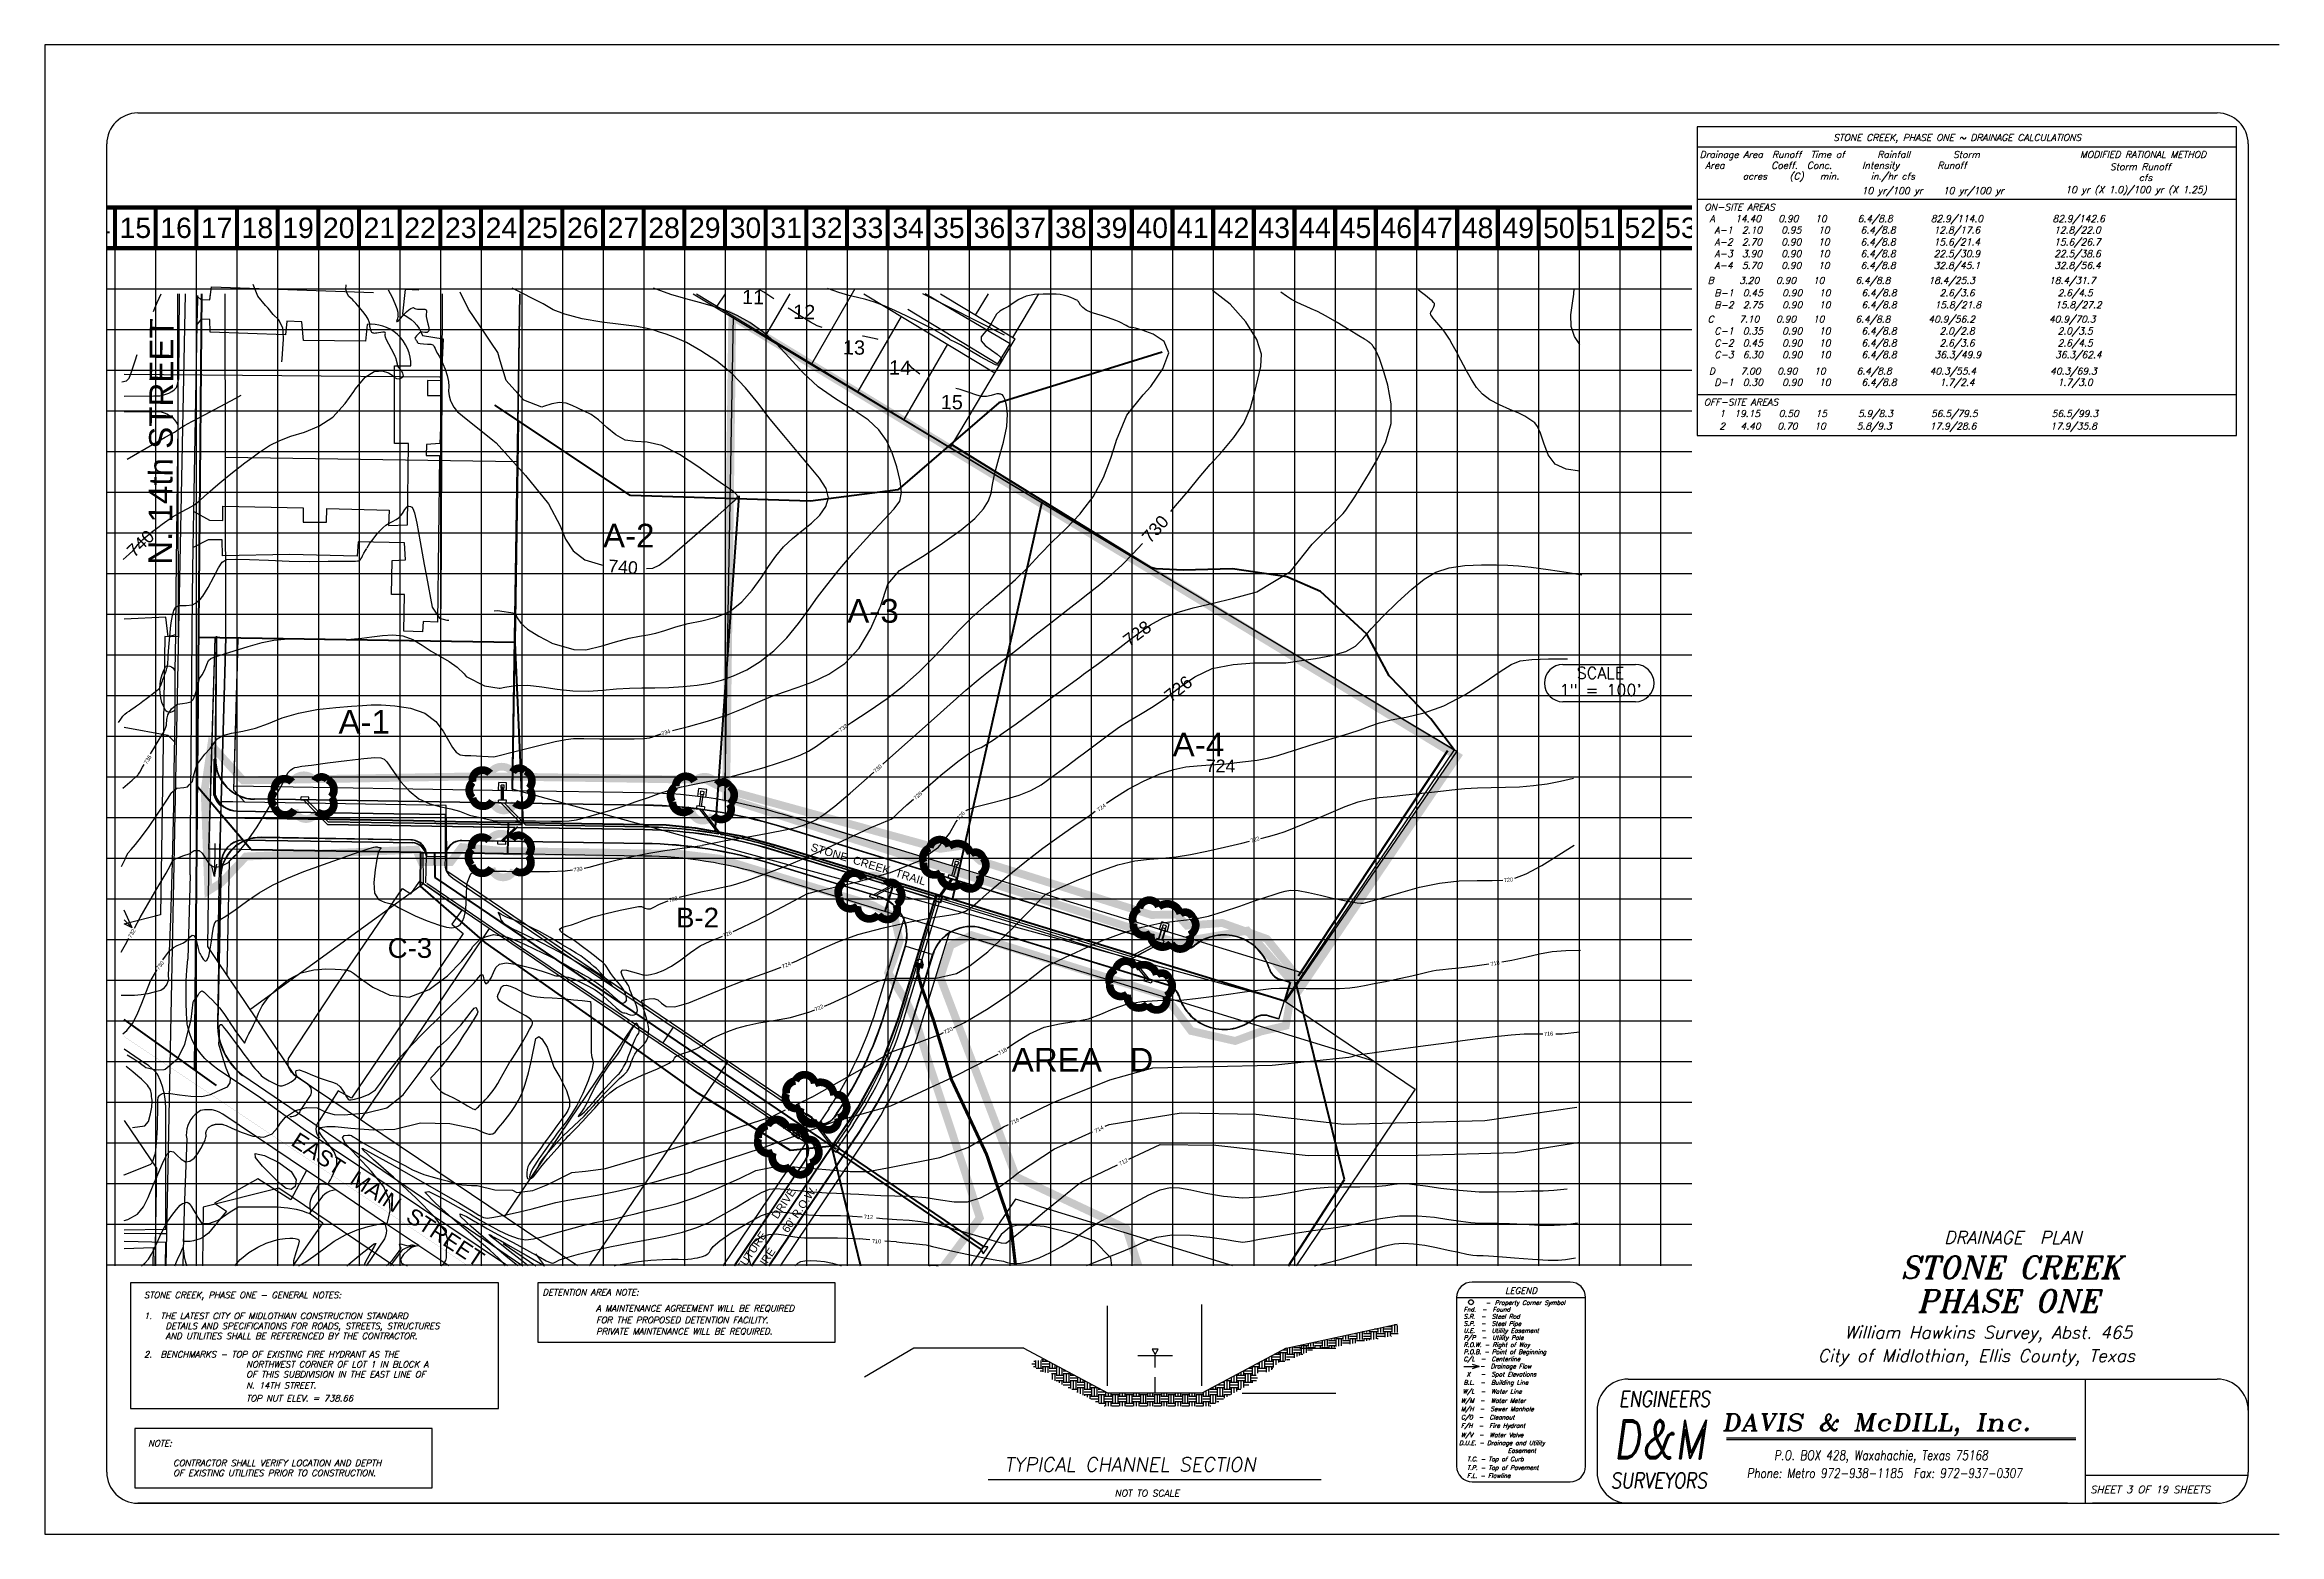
# Paper-space layout 'Layout1' of a CAD drawing. Extents: x 0 to 36, y 0 to 24.
# The model-space entities are those that its viewports show. They can reach past a viewport. Long polylines and large blocks are cut down to what shows.
import ezdxf
from ezdxf.enums import TextEntityAlignment as Align

# ---------------------------------------------------------------- set-up
doc = ezdxf.new("R2010")
doc.units = 0
doc.header["$LTSCALE"] = 100
doc.header["$MEASUREMENT"] = 0
for name, pattern in [('CENTERX2', [4, 2.5, -0.5, 0.5, -0.5]), ('DASHED2', [0.375, 0.25, -0.125]), ('DASHEDX2', [1.5, 1, -0.5]), ('DIVIDE2', [0.625, 0.25, -0.125, 0, -0.125, 0, -0.125]), ('HIDDEN', [0.375, 0.25, -0.125])]:
    doc.linetypes.add(name, pattern=pattern)
doc.layers.get('0').update_dxf_attribs({"linetype": 'CONTINUOUS'})
for name, color, linetype in [('1 ARROWS', 7, 'CONTINUOUS'), ('1 STORM PIPE', 5, 'CONTINUOUS'), ('ADJACENT', 3, 'CONTINUOUS'), ('BASE', 7, 'CONTINUOUS'), ('BLUE', 5, 'CONTINUOUS'), ('BORDER', 1, 'CONTINUOUS'), ('BOUNDARY', 1, 'CONTINUOUS'), ('BTEXT', 5, 'CONTINUOUS'), ('CITY-STREET', 252, 'CONTINUOUS'), ('DRAINAGE', 12, 'DASHED2'), ('EC', 43, 'CONTINUOUS'), ('FLOWLINE', 5, 'DIVIDE2'), ('GREEN', 3, 'CONTINUOUS'), ('GRID', 254, 'HIDDEN'), ('HIGHWAY-RURAL', 6, 'CONTINUOUS'), ('LEGEND', 7, 'CONTINUOUS'), ('Limits of disturbance', 1, 'CONTINUOUS'), ('LOTLINE', 5, 'CONTINUOUS'), ('OLD-LINE', 4, 'DASHED2'), ('P-CEMTARY', 7, 'CONTINUOUS'), ('P-PARKLT', 7, 'CONTINUOUS'), ('P-PAVRD', 6, 'CONTINUOUS'), ('PAVEMENT-FUTRE', 2, 'DASHED2'), ('PC', 43, 'CONTINUOUS'), ('ROAD', 7, 'CONTINUOUS'), ('ROW-TRACTS', 56, 'CONTINUOUS'), ('SCALE', 5, 'CONTINUOUS'), ('STORM-DETENTION-FUTURE', 2, 'DASHED2'), ('VIEWPORT', 7, 'CONTINUOUS')]:
    doc.layers.add(name, color=color, linetype=linetype)
doc.layers.get('VIEWPORT').freeze()
doc.styles.add('ROMAND', font='romand.shx', dxfattribs={"width": 0.85})
doc.styles.add('ROMANS', font='romans', dxfattribs={"oblique": 15})
doc.styles.add('ROMANT', font='romant.shx')
doc.styles.get("Standard").update_dxf_attribs({"font": 'ARIAL.TTF'})

psp = doc.layouts.get("Layout1")

# ---------------------------------------------------------------- texts
at = {"layer": 'ADJACENT', "style": 'ROMAND', "oblique": 8, "width": 0.8}
for s, height, p in [('ENGINEERS', 0.25, (25.365, 2.056)), ('P.O. BOX 428, Waxahachie, Texas 75168', 0.154, (27.86, 1.197)), ('SURVEYORS', 0.25, (25.229, 0.742)), ('Phone: Metro 972-938-1185  Fax: 972-937-0307', 0.154, (27.423, 0.908))]:
    psp.add_text(s, height=height, dxfattribs=at).set_placement(p)
at = {"layer": 'BOUNDARY', "style": 'ROMANT', "oblique": 15}
for s, p in [('STONE CREEK', (29.897, 4.12)), ('PHASE ONE', (30.161, 3.581))]:
    psp.add_text(s, height=0.36, dxfattribs=at).set_placement(p)
at = {"layer": 'BTEXT'}
for s, height, style, oblique, p in [('STONE CREEK, PHASE ONE ~ DRAINAGE CALCULATIONS', 0.108, 'ROMANS', 15, (28.814, 22.449)), ('Drainage Area  Runoff  Time of    Rainfall        Storm', 0.108, 'ROMANS', 15, (26.662, 22.177)), ('    Area         Coeff.  Conc.     Intensity       Runoff', 0.108, 'ROMANS', 15, (26.427, 22.002)), ('MODIFIED RATIONAL METHOD', 0.108, 'ROMANS', 15, (32.789, 22.177)), ('Storm Runoff', 0.108, 'ROMANS', 15, (33.271, 21.98)), (' acres    (C)   min.      in./hr cfs', 0.108, 'ROMANS', 15, (27.28, 21.827)), ('          10 yr/100 yr   10 yr/100 yr ', 0.108, 'ROMANS', 15, (28.467, 21.594)), ('10 yr (X 1.0)/100 yr (X 1.25)', 0.108, 'ROMANS', 15, (32.553, 21.61)), ('cfs', 0.108, 'ROMANS', 15, (33.736, 21.805)), ('ON-SITE AREAS', 0.108, 'ROMANS', 15, (26.737, 21.329)), ('A    14.40   0.90   10      6.4/8.8       82.9/114.0             82.9/142.6', 0.108, 'ROMANS', 15, (26.822, 21.143)), ('A-1  2.10   0.95   10      6.4/8.8       12.8/17.6              12.8/22.0', 0.108, 'ROMANS', 15, (26.899, 20.96)), ('A-2  2.70   0.90   10      6.4/8.8       15.6/21.4              15.6/26.7', 0.108, 'ROMANS', 15, (26.899, 20.767)), ('A-3  3.90   0.90   10      6.4/8.8       22.5/30.9              22.5/38.6', 0.108, 'ROMANS', 15, (26.899, 20.579)), ('B     3.20   0.90   10      6.4/8.8       18.4/25.3              18.4/31.7', 0.108, 'ROMANS', 15, (26.79, 20.148)), ('A-4  5.70   0.90   10      6.4/8.8       32.8/45.1              32.8/56.4', 0.108, 'ROMANS', 15, (26.899, 20.389)), ('B-1  0.45   0.90   10      6.4/8.8        2.6/3.6                2.6/4.5', 0.108, 'ROMANS', 15, (26.899, 19.947)), ('B-2  2.75   0.90   10      6.4/8.8       15.8/21.8              15.8/27.2', 0.108, 'ROMANS', 15, (26.899, 19.754)), ('C     7.10   0.90   10      6.4/8.8       40.9/56.2              40.9/70.3', 0.108, 'ROMANS', 15, (26.79, 19.523)), ('C-1  0.35   0.90   10      6.4/8.8        2.0/2.8                2.0/3.5', 0.108, 'ROMANS', 15, (26.899, 19.333)), ('C-2  0.45   0.90   10      6.4/8.8        2.6/3.6                2.6/4.5', 0.108, 'ROMANS', 15, (26.899, 19.14)), ('C-3  6.30   0.90   10      6.4/8.8       36.3/49.9              36.3/62.4', 0.108, 'ROMANS', 15, (26.899, 18.952)), ('D     7.00   0.90   10      6.4/8.8       40.3/55.4              40.3/69.3', 0.108, 'ROMANS', 15, (26.81, 18.687)), ('D-1  0.30   0.90   10      6.4/8.8        1.7/2.4                1.7/3.0', 0.108, 'ROMANS', 15, (26.899, 18.506)), ('OFF-SITE AREAS', 0.108, 'ROMANS', 15, (26.728, 18.187)), ('1  19.15   0.50   15      5.9/8.3       56.5/79.5              56.5/99.3', 0.108, 'ROMANS', 15, (26.978, 18.002)), ('2   4.40   0.70   10      5.8/9.3       17.9/28.6              17.9/35.8', 0.108, 'ROMANS', 15, (26.978, 17.801)), ('DRAINAGE  PLAN', 0.2, 'ROMANT', 15, (30.599, 4.682)), ('STONE CREEK, PHASE ONE - GENERAL NOTES:', 0.1, 'ROMANS', 15, (1.599, 3.804)), ('DETENTION AREA NOTE:', 0.1, 'ROMANS', 15, (8.018, 3.85)), ('A MAINTENANCE AGREEMENT WILL BE REQUIRED', 0.1, 'ROMANS', 15, (8.881, 3.59)), ('1.  THE LATEST CITY OF MIDLOTHIAN CONSTRUCTION STANDARD', 0.1, 'ROMANS', 15, (1.599, 3.469)), ('AND UTILITIES SHALL BE REFERENCED BY THE CONTRACTOR.', 0.1, 'ROMANS', 15, (1.946, 3.145)), ('DETAILS AND SPECIFICATIONS FOR ROADS, STREETS, STRUCTURES', 0.1, 'ROMANS', 15, (1.946, 3.307)), ('FOR THE PROPOSED DETENTION FACILITY.', 0.1, 'ROMANS', 15, (8.881, 3.402)), ('PRIVATE MAINTENANCE WILL BE REQUIRED.', 0.1, 'ROMANS', 15, (8.881, 3.221)), ('William Hawkins Survey, Abst. 465', 0.2, 'ROMANT', 15, (28.992, 3.153)), ('2.  BENCHMARKS - TOP OF EXISTING FIRE HYDRANT AS THE', 0.1, 'ROMANS', 15, (1.599, 2.85)), ('City of Midlothian, Ellis County, Texas', 0.2, 'ROMANT', 15, (28.565, 2.777)), ('NORTHWEST CORNER OF LOT 1 IN BLOCK A', 0.1, 'ROMANS', 15, (3.245, 2.688)), ('OF THIS SUBDIVISION IN THE EAST LINE OF', 0.1, 'ROMANS', 15, (3.245, 2.526)), ('N. 14TH STREET.', 0.1, 'ROMANS', 15, (3.245, 2.348)), ('TOP NUT ELEV. = 738.66', 0.1, 'ROMANS', 15, (3.245, 2.141)), ('NOTE:', 0.1, 'ROMANS', 15, (1.666, 1.417)), ('CONTRACTOR SHALL VERIFY LOCATION AND DEPTH', 0.1, 'ROMANS', 15, (2.069, 1.1)), ('TYPICAL CHANNEL SECTION', 0.225, 'ROMANS', 10, (15.459, 1.014)), ('OF EXISTING UTILITIES PRIOR TO CONSTRUCTION.', 0.1, 'ROMANS', 15, (2.069, 0.938)), ('SHEET 3 OF 19 SHEETS', 0.12, 'ROMANS', 15, (32.953, 0.661)), ('NOT TO SCALE', 0.108, 'ROMANS', 10, (17.24, 0.608))]:
    psp.add_text(s, height=height, dxfattribs=dict(at, style=style, oblique=oblique)).set_placement(p)
for s, height, style, oblique, width, p in [('D&M', 0.625, 'ROMAND', 8, 0.8, (25.263, 1.218)), ('DAVIS & McDILL, Inc.', 0.27, 'ROMANT', 10, 1.2, (27.019, 1.669))]:
    psp.add_text(s, height=height, dxfattribs=dict(at, style=style, oblique=oblique, width=width)).set_placement(p)
at = {"layer": 'SCALE', "style": 'ROMANS'}
for s, p in [('1" = 100\'', (25.064, 13.51)), ('SCALE', (25.064, 13.785))]:
    psp.add_text(s, height=0.1875, dxfattribs=at).set_placement(p, align=Align.CENTER)

msp = doc.modelspace()

# ---------------------------------------------------------------- texts
at = {"layer": 'ADJACENT', "color": 7}
for s, p in [('11', (5352.3, 5527.3)), ('12', (5416.9, 5508.4)), ('13', (5480, 5463.5)), ('14', (5538.3, 5438)), ('15', (5603.9, 5394.3))]:
    msp.add_text(s, height=18, rotation=359, dxfattribs=at).set_placement(p, align=Align.CENTER)
at = {"layer": 'BASE'}
for s, p in [('14', (4518.7, 5624)), ('15', (4570.2, 5624)), ('16', (4621.7, 5624)), ('17', (4673.2, 5624)), ('18', (4724.7, 5624)), ('19', (4776.2, 5624)), ('20', (4827.7, 5624)), ('21', (4879.2, 5624)), ('22', (4930.7, 5624)), ('23', (4982.2, 5624)), ('24', (5033.7, 5624)), ('25', (5085.2, 5624)), ('26', (5136.7, 5624)), ('27', (5188.2, 5624)), ('28', (5239.7, 5624)), ('29', (5291.2, 5624)), ('30', (5342.7, 5624)), ('31', (5394.2, 5624)), ('32', (5445.7, 5624)), ('33', (5497.2, 5624)), ('34', (5548.7, 5624)), ('35', (5600.2, 5624)), ('36', (5651.7, 5624)), ('37', (5703.2, 5624)), ('38', (5754.7, 5624)), ('39', (5806.2, 5624)), ('40', (5857.7, 5624)), ('41', (5909.2, 5624)), ('42', (5960.7, 5624)), ('43', (6012.2, 5624)), ('44', (6063.7, 5624)), ('45', (6115.2, 5624)), ('46', (6166.7, 5624)), ('47', (6218.2, 5624)), ('48', (6269.7, 5624)), ('49', (6321.2, 5624)), ('50', (6372.7, 5624)), ('51', (6424.2, 5624)), ('52', (6475.7, 5624)), ('53', (6527.2, 5624))]:
    msp.add_text(s, height=25.75, dxfattribs=at).set_placement(p, align=Align.MIDDLE_CENTER)
at = {"layer": 'BOUNDARY', "color": 7, "linetype": 'Continuous'}
msp.add_text('AREA   D', height=30, dxfattribs=at).set_placement((5769.5, 4555.5), align=Align.CENTER)
at = {"layer": 'BTEXT', "color": 7, "linetype": 'Continuous'}
for s, height, rotation, p in [('N. 14th STREET', 30, 89.6247, (4617.6, 5353.3)), ('STONE  CREEK  TRAIL', 10, 342.9783, (5496.9, 4813.4)), ('EAST  MAIN  STREET', 20, 326.6892, (4884.6, 4385.1))]:
    msp.add_text(s, height=height, rotation=rotation, dxfattribs=at).set_placement(p, align=Align.CENTER)
at = {"layer": 'DRAINAGE', "color": 7, "lineweight": 80}
for s, height, p in [(' A-2', 30, (5189.1, 5219.2)), (' A-3', 30, (5498.4, 5123.9)), (' A-1', 30, (4854.2, 4983.4)), (' A-4', 30, (5910.4, 4954.7)), (' B-2', 25, (5277.2, 4738)), (' C-3', 25, (4913, 4699.5))]:
    msp.add_text(s, height=height, dxfattribs=at).set_placement(p, align=Align.CENTER)
at = {"layer": 'EC', "color": 44}
for s, height, rotation, p in [('740', 16, 43.4, (4576.7, 5224.3, 740)), ('730', 16, 48.5, (5861.6, 5242.5, 730)), ('740', 16, 355.5, (5187.8, 5194.7, 740)), ('728', 16, 36.6939, (5838.6, 5110.3, 720)), ('726', 16, 39.0165, (5890.7, 5040.3, 720)), ('734', 5, 18.3322, (5241.8, 4985, 730)), ('732', 5, 37.4771, (5466.4, 4990.8, 730)), ('736', 5, 57.3142, (4585.8, 4950.6, 730)), ('730', 5, 42.5823, (5510.2, 4939.3, 730)), ('724', 16, 359.3426, (5944.3, 4942.6, 720)), ('728', 5, 42.5823, (5560.9, 4905, 730)), ('726', 5, 48.3589, (5615.4, 4879.7, 730)), ('724', 5, 36.9126, (5793.3, 4889.9, 730)), ('722', 5, 18.0626, (5987.9, 4849.4, 720)), ('730', 5, 9.4022, (5130.6, 4811.7, 730)), ('720', 5, 5.36, (6308.8, 4798.4, 730)), ('728', 5, 14.7001, (5251.1, 4773.8, 730)), ('732', 5, 58.431, (4565.6, 4730.5, 730)), ('726', 5, 24.7508, (5319.7, 4729.8, 730)), ('730', 5, 53.5018, (4601.3, 4690.1, 730)), ('724', 5, 24.7508, (5394.4, 4690.5, 730)), ('718', 5, 11.4694, (6291.8, 4692.7, 730)), ('722', 5, 24.7508, (5435.8, 4636.2, 730)), ('720', 5, 24.7508, (5599.5, 4607.6, 730)), ('718', 5, 30.8602, (5668.2, 4581.2, 730)), ('716', 5, 1.2438, (6359.6, 4603.4, 730)), ('720', 5, 24.7508, (5400.2, 4509.6, 720)), ('716', 5, 27.7859, (5683.7, 4492.6, 730)), ('714', 5, 27.7859, (5790.3, 4482.6, 730)), ('712', 5, 27.7859, (5821.3, 4441.2, 730)), ('712', 5, 357.2536, (5498.5, 4371.5, 710)), ('710', 5, 357.2536, (5508.8, 4340.7, 710)), ('708', 5, 357.2536, (5526.1, 4301.3, 710))]:
    msp.add_text(s, height=height, rotation=rotation, dxfattribs=at).set_placement(p, align=Align.MIDDLE_CENTER)
at = {"layer": 'LOTLINE', "color": 7, "linetype": 'DASHEDX2'}
for s, p in [('FUTURE      DRIVE', (5372.9, 4352.6)), ("FUTURE       60' R.O.W.", (5392, 4343.9))]:
    msp.add_text(s, height=10, rotation=56.1551, dxfattribs=at).set_placement(p, align=Align.CENTER)

# ---------------------------------------------------------------- blocks, each defined once
blk = doc.blocks.new('A$C4B7258DB')
at = {"color": 6}
for p, q in [((0, 2.968), (2.077, 2.968)), ((0.117, 1.86), (0.363, 1.86)), ((0.363, 1.86), (0.251, 1.822)), ((0.363, 1.86), (0.256, 1.892))]:
    blk.add_line(p, q, dxfattribs=at)
blk.add_circle((0.231, 2.893), 0.0393, dxfattribs=at)
at = {"layer": 'BOUNDARY'}
for p, q in [((0, 2.968), (0, 0.25)), ((1.827, 3.218), (0.25, 3.218)), ((2.077, 0.25), (2.077, 2.968)), ((0.25, 0), (1.827, 0))]:
    blk.add_line(p, q, dxfattribs=at)
for centre, start, end in [((0.25, 2.968), 90, 180), ((1.827, 2.968), 0, 90), ((0.25, 0.25), 180, 270), ((1.827, 0.25), 270, 0)]:
    blk.add_arc(centre, 0.25, start, end, dxfattribs=at)
at = {"color": 6, "style": 'ROMANS', "oblique": 15}
for s, p in [('     Property Corner Symbol', (0.354, 2.851)), ('S.R.  -  Steel Rod', (0.112, 2.629)), ('S.P.  -  Steel Pipe', (0.112, 2.515)), ('Fnd.  -  Found', (0.112, 2.742)), ('-', (0.467, 2.847)), ('P/P  -  Utility Pole', (0.112, 2.289)), ('R.O.W. - Right of Way', (0.112, 2.172)), ('U.E.  -  Utility Easement', (0.112, 2.402)), ('P.O.B. - Point of Beginning', (0.112, 2.059)), ('C/L  -  Centerline', (0.112, 1.945)), ('     -  Drainage Flow', (0.112, 1.828)), ('W/L  -  Water Line', (0.098, 1.42)), ('B.L.  -  Building Line', (0.112, 1.565)), (' X   -  Spot Elevations', (0.112, 1.699)), ('M/H  -  Sewer Manhole', (0.07, 1.14)), ('C/0  -  Cleanout', (0.07, 1.006)), ('W/M  -  Water Meter', (0.07, 1.274)), ('F/H  -  Fire Hydrant', (0.07, 0.869)), ('W/V  -  Water Valve', (0.07, 0.72)), ('D.U.E. - Drainage and Utility ', (0.039, 0.592)), ('T.C. - Top of Curb', (0.167, 0.331)), ('Easement', (0.824, 0.468)), ('F.L. - Flowline', (0.167, 0.063)), ('T.P. - Top of Pavement', (0.167, 0.192))]:
    blk.add_text(s, height=0.07, dxfattribs=at).set_placement(p)
blk.add_text('LEGEND', height=0.1, dxfattribs=at).set_placement((1.038, 3.029), align=Align.CENTER)

# ---------------------------------------------------------------- linework, layer by layer
at = {"color": 7}
for p, q in [((4669.5, 4905.4), (4670, 4951.3)), ((4672, 4951.3), (4670, 4951.3)), ((5215.1, 4892.5), (4721.1, 4900.3)), ((5215.1, 4893), (4721.2, 4900.8)), ((4678.6, 4891.7), (4676.6, 4802.9)), ((4918.5, 4849.2), (4729.4, 4852.2)), ((4919.2, 4848.7), (4729.4, 4851.7)), ((5214.4, 4844.5), (4983.5, 4848.2)), ((5214.4, 4844), (4983.5, 4847.7)), ((5892.2, 4711.1), (5387.7, 4865.3)), ((5892.3, 4711.6), (5387.8, 4865.8)), ((4963.2, 4827.6), (4938.8, 4828.1)), ((5511.6, 4776.7), (5373.5, 4818.9)), ((5511.7, 4777.2), (5373.7, 4819.4)), ((4678.6, 4802.8), (4676.6, 4802.9)), ((5878, 4664.7), (5642.6, 4736.7)), ((5878.1, 4665.2), (5642.8, 4737.1)), ((5580.2, 4703.5), (5544.8, 4714.3)), ((6018.1, 4621.9), (6032.4, 4668.7)), ((6032.2, 4668.3), (6019.3, 4672.2)), ((6032.4, 4668.7), (6019.5, 4672.7)), ((6018.1, 4621.9), (6005.1, 4625.8)), ((6018.2, 4622.4), (6005.3, 4626.3))]:
    msp.add_line(p, q, dxfattribs=at)
msp.add_lwpolyline([(5276.6, 5540.5), (6243.5, 4961.4), (6026.4, 4644.6), (5047.3, 4913.3), (5057.1, 5540.5)], dxfattribs=at)
for centre, radius, start, end in [((4721.9, 4950.8), 50.5, 179.448, 269.0919), ((4721.9, 4950.8), 50, 179.448, 269.0919), ((4699.6, 4915.4), 31.7, 198.3705, 228.552), ((5205.3, 4268.6), 624.5, 73, 89.0919), ((5205.3, 4268.6), 624, 73, 89.0919), ((4728.6, 4801.7), 50.5, 89.0919, 178.7057), ((4728.6, 4801.7), 50, 89.0919, 178.7057), ((4918.8, 4828.7), 20.5, 358.9743, 89.0919), ((4918.8, 4828.7), 20, 358.9743, 89.0919), ((4983.2, 4827.7), 20.5, 89.0919, 180.1061), ((4983.2, 4827.7), 20, 89.0919, 180.1061), ((5205.3, 4268.6), 576, 73, 89.0919), ((5205.3, 4268.6), 575.5, 73, 89.0919), ((5497, 4728.9), 50, 343, 73), ((5497, 4728.9), 50.5, 343, 73), ((5628, 4688.9), 50.5, 73, 163), ((5628, 4688.9), 50, 73, 163), ((5948.7, 4668.7), 60, 16.7969, 129.2031), ((5948.7, 4668.7), 59.5, 16.7969, 129.2031), ((5898.2, 4730.7), 20.5, 253, 309.2031), ((5898.2, 4730.7), 20, 253, 309.2031), ((6025.3, 4691.8), 20.5, 196.7969, 253), ((6025.3, 4691.8), 20, 196.7969, 253), ((5872.1, 4645.6), 20, 16.7969, 73), ((5872.1, 4645.6), 20.5, 16.7969, 73), ((5948.7, 4668.7), 60, 196.7969, 309.2031), ((5948.7, 4668.7), 59.5, 196.7969, 309.2031), ((5999.3, 4606.7), 20.5, 73, 129.2031), ((5999.3, 4606.7), 20, 73, 129.2031)]:
    msp.add_arc(centre, radius, start, end, dxfattribs=at)
at = {"layer": '1 ARROWS', "linetype": 'Continuous'}
for p, q in [((4566, 4737.5), (4556, 4760.1)), ((4556, 4747.6), (4566, 4737.5)), ((4566, 4737.5), (4556, 4742.8)), ((5036, 4337.7), (5100.4, 4294)), ((5100.4, 4294), (5068.6, 4302.3)), ((5100.4, 4294), (5077.4, 4324.8))]:
    msp.add_line(p, q, dxfattribs=at)
at = {"layer": '1 STORM PIPE'}
for p, q in [((4779.9, 4899.4), (4780, 4903.4)), ((4789.9, 4899.2), (4779.9, 4899.4)), ((4790, 4903.2), (4780, 4903.4)), ((4813.8, 4867.9), (4782.8, 4899.9)), ((4814.6, 4871.4), (4787.1, 4899.8)), ((4789.9, 4899.2), (4790, 4903.2)), ((5029.9, 4895.4), (5030, 4899.4)), ((5039.9, 4895.3), (5029.9, 4895.4)), ((5040, 4899.3), (5030, 4899.4)), ((5030.2, 4911.4), (5030.3, 4921.4)), ((5040.2, 4911.3), (5030.2, 4911.4)), ((5040.3, 4921.3), (5030.3, 4921.4)), ((5060.3, 4867.5), (5032.8, 4895.9)), ((5033.2, 4914.4), (5033.3, 4918.4)), ((5037.2, 4914.3), (5033.2, 4914.4)), ((5037.3, 4918.3), (5033.3, 4918.4)), ((5033.7, 4899.4), (5034, 4914.4)), ((5036.2, 4899.3), (5036.5, 4914.3)), ((5064.6, 4867.4), (5037, 4895.8)), ((5037.2, 4914.3), (5037.3, 4918.3)), ((5039.9, 4895.3), (5040, 4899.3)), ((5040.2, 4911.3), (5040.3, 4921.3)), ((5282.6, 4903.9), (5283.8, 4913.8)), ((5292.5, 4902.6), (5282.6, 4903.9)), ((5293.7, 4912.6), (5283.8, 4913.8)), ((5284.7, 4891.5), (5286.7, 4906.4)), ((5285.9, 4906.5), (5286.4, 4910.5)), ((5289.9, 4906), (5285.9, 4906.5)), ((5290.4, 4910), (5286.4, 4910.5)), ((5287.2, 4891.2), (5289.1, 4906.1)), ((5289.9, 4906), (5290.4, 4910)), ((5292.5, 4902.6), (5293.7, 4912.6)), ((5051, 4864.6), (4813.3, 4868.4)), ((5050.5, 4864.1), (4813.8, 4867.9)), ((5059.9, 4868), (4814.1, 4871.9)), ((5060.3, 4867.5), (4814.6, 4871.4)), ((5214.7, 4865.5), (5064.1, 4867.9)), ((5214.7, 4865), (5064.6, 4867.4)), ((5281, 4892), (5280.5, 4888)), ((5284.1, 4888.1), (5308.8, 4856)), ((5286.9, 4887.7), (5311.8, 4855.5)), ((5290.9, 4890.7), (5290.4, 4886.7)), ((5029.1, 4843.4), (5029.1, 4847.4)), ((5039.1, 4847.3), (5029.1, 4847.4)), ((5039.1, 4843.3), (5029.1, 4843.4)), ((5032.7, 4846.9), (5051, 4864.6)), ((5035.6, 4846.8), (5053.8, 4864.6)), ((5039.1, 4843.3), (5039.1, 4847.3)), ((5214.6, 4861.5), (5053.3, 4864.1)), ((5214.7, 4862), (5053.8, 4864.6)), ((5585.1, 4776.2), (5379.7, 4839)), ((5585.3, 4776.7), (5379.8, 4839.5)), ((5526.1, 4790.6), (5378.6, 4835.7)), ((5526.7, 4790.9), (5378.8, 4836.2)), ((5603.9, 4815.9), (5606.9, 4825.5)), ((5613.5, 4813), (5603.9, 4815.9)), ((5604, 4803.4), (5608.4, 4817.7)), ((5606.4, 4802.6), (5610.8, 4817)), ((5616.4, 4822.6), (5606.9, 4825.5)), ((5607.7, 4817.9), (5608.8, 4821.8)), ((5611.5, 4816.8), (5607.7, 4817.9)), ((5612.7, 4820.6), (5608.8, 4821.8)), ((5611.5, 4816.8), (5612.7, 4820.6)), ((5613.5, 4813), (5616.4, 4822.6)), ((5526.7, 4790.9), (5504.2, 4779)), ((5529.4, 4790.1), (5507, 4778.1)), ((5584.1, 4772.8), (5528.8, 4789.8)), ((5584.3, 4773.3), (5529.4, 4790.1)), ((5587.4, 4777.1), (5603.4, 4800.2)), ((5589.4, 4776.5), (5605.2, 4799.3)), ((5599.3, 4800.6), (5600.4, 4804.5)), ((5608.8, 4797.7), (5599.3, 4800.6)), ((5610, 4801.5), (5600.4, 4804.5)), ((5608.8, 4797.7), (5610, 4801.5)), ((5501, 4780.5), (5499.8, 4776.7)), ((5509.4, 4773.7), (5499.8, 4776.7)), ((5510.5, 4777.6), (5501, 4780.5)), ((5510.5, 4777.6), (5509.4, 4773.7)), ((5562.3, 4698), (5584.8, 4771.6)), ((5566.1, 4696.8), (5588.6, 4770.4)), ((5583, 4771.4), (5585.1, 4778.5)), ((5590, 4769.3), (5583, 4771.4)), ((5583.8, 4771.9), (5585.6, 4777.6)), ((5589.6, 4770.1), (5583.8, 4771.9)), ((5592.2, 4776.3), (5585.1, 4778.5)), ((5591.3, 4775.9), (5585.6, 4777.6)), ((5589.6, 4770.1), (5591.3, 4775.9)), ((5590, 4769.3), (5592.2, 4776.3)), ((5830.3, 4698.1), (5590, 4771.6)), ((5830.2, 4701.3), (5590.9, 4774.4)), ((5865.8, 4723.3), (5870.2, 4737.7)), ((5866.3, 4723.2), (5870.7, 4737.5)), ((5866.9, 4735.5), (5869.8, 4745.1)), ((5876.5, 4732.6), (5866.9, 4735.5)), ((5879.4, 4742.2), (5869.8, 4745.1)), ((5870.1, 4722), (5874.5, 4736.4)), ((5875, 4736.2), (5870.2, 4737.7)), ((5870.6, 4721.9), (5875, 4736.2)), ((5870.7, 4737.5), (5871.8, 4741.4)), ((5875.7, 4740.2), (5871.8, 4741.4)), ((5874.5, 4736.4), (5875.7, 4740.2)), ((5876.5, 4732.6), (5879.4, 4742.2)), ((5539.8, 4624.6), (5562.3, 4698)), ((5562.1, 4698.5), (5566.5, 4697.2)), ((5566.1, 4696.8), (5562.3, 4698)), ((5830.2, 4701.3), (5865.1, 4719.9)), ((5830.2, 4701.3), (5865.1, 4719.9)), ((5851.1, 4672.9), (5830.3, 4698.1)), ((5851.1, 4672.9), (5830.3, 4698.1)), ((5830.5, 4698.1), (5869.2, 4718.6)), ((5832.2, 4699), (5869.2, 4718.6)), ((5854.6, 4671.9), (5832.2, 4699)), ((5854.6, 4671.9), (5832.2, 4699)), ((5862.2, 4720.2), (5863.4, 4724.1)), ((5862.2, 4720.2), (5863.4, 4724.1)), ((5871.8, 4717.3), (5862.2, 4720.2)), ((5873, 4721.1), (5863.4, 4724.1)), ((5873, 4721.1), (5863.4, 4724.1)), ((5871.8, 4717.3), (5873, 4721.1)), ((5871.8, 4717.3), (5873, 4721.1)), ((5543.7, 4623.4), (5566.1, 4696.8)), ((5558.1, 4694), (5557.7, 4694.4)), ((5558.1, 4694), (5567.4, 4691.2)), ((5567.4, 4691.2), (5567.9, 4691.3)), ((5848.2, 4674.3), (5847, 4670.5)), ((5848.2, 4674.3), (5847, 4670.5)), ((5856.6, 4667.6), (5847, 4670.5)), ((5856.6, 4667.6), (5847, 4670.5)), ((5857.8, 4671.4), (5848.2, 4674.3)), ((5857.8, 4671.4), (5856.6, 4667.6)), ((5857.8, 4671.4), (5856.6, 4667.6)), ((5417.2, 4499.2), (5419.5, 4502.6)), ((5401.6, 4476), (5403.9, 4479.3)), ((5406.9, 4476.6), (5420.8, 4497.4)), ((5408.5, 4475.5), (5422.5, 4496.3)), ((5409.9, 4470.4), (5412.1, 4473.7)), ((5425.5, 4493.6), (5427.7, 4497)), ((5426, 4494.4), (5453.4, 4459)), ((5427.2, 4496.2), (5454.6, 4460.7)), ((5475.8, 4490.4), (5456.5, 4461.8)), ((5479.1, 4488.1), (5459.8, 4459.5)), ((5455.5, 4463.3), (5451.4, 4457.2)), ((5457.5, 4453), (5451.4, 4457.2)), ((5455.7, 4462.3), (5452.3, 4457.3)), ((5457.3, 4454), (5452.3, 4457.3)), ((5461.6, 4459.1), (5455.5, 4463.3)), ((5460.7, 4459), (5455.7, 4462.3)), ((5460.7, 4459), (5457.3, 4454)), ((5461.6, 4459.1), (5457.5, 4453)), ((5641.3, 4329.8), (5457.5, 4454.3)), ((5641.7, 4330.3), (5457.9, 4454.8)), ((5643.9, 4333.7), (5460.1, 4458.1)), ((5644.3, 4334.2), (5460.5, 4458.7)), ((5641.3, 4329.8), (5644.3, 4334.2)), ((5643.7, 4324.9), (5641.3, 4329.8)), ((5644.2, 4325.1), (5641.6, 4330.3)), ((5649.7, 4333.3), (5644, 4333.7)), ((5649.8, 4333.8), (5644.3, 4334.2)), ((5649.7, 4333.3), (5649.8, 4333.8)), ((5644.2, 4325.1), (5643.7, 4324.9))]:
    msp.add_line(p, q, dxfattribs=at)
at = {"layer": '1 STORM PIPE', "linetype": 'CENTERX2'}
for p, q in [((5035, 4899.4), (5035.2, 4916.4)), ((5034.1, 4846.9), (5053.9, 4866.1)), ((5587.6, 4773.9), (5588.4, 4776.8)), ((5456.5, 4458.1), (5454, 4459.8))]:
    msp.add_line(p, q, dxfattribs=at)
at = {"layer": '1 STORM PIPE', "linetype": 'Continuous'}
for p, q in [((5417.2, 4499.2), (5425.5, 4493.6)), ((5417.5, 4499.6), (5425.8, 4494)), ((5427.7, 4497), (5419.5, 4502.6)), ((5409.9, 4470.4), (5401.6, 4476)), ((5403.6, 4478.9), (5411.9, 4473.3)), ((5403.9, 4479.3), (5412.1, 4473.7)), ((5644.2, 4325.1), (5649.7, 4333.3))]:
    msp.add_line(p, q, dxfattribs=at)
at = {"layer": '1 STORM PIPE'}
for centre in [(5587.6, 4773.9), (5456.5, 4458.1)]:
    msp.add_circle(centre, 1, dxfattribs=at)
for centre, radius, start, end in [((5204.7, 4264.6), 628, 82.1584, 83.0708), ((5205.3, 4268.6), 628, 82.1584, 83.0708), ((5205.3, 4268.6), 593, 73, 89.0919), ((5205.3, 4268.6), 597, 80.0529, 89.0919), ((5205.3, 4268.6), 596.5, 80.0004, 89.0919), ((5205.3, 4268.6), 593.5, 73, 89.0919), ((5205.3, 4268.6), 597, 73, 79.7677), ((5205.3, 4268.6), 596.5, 73, 79.7146), ((5058.8, 4771.6), 503, 326, 343), ((5058.8, 4771.6), 507, 326, 343)]:
    msp.add_arc(centre, radius, start, end, dxfattribs=at)
at = {"layer": 'ADJACENT', "color": 7}
for p, q in [((5426.8, 5451.9), (5481.8, 5547.1)), ((4624.7, 5106), (4624, 5540.5)), ((4684.7, 5105.1), (4684, 5540.5)), ((5307, 5524.7), (5317.3, 5540.5)), ((5368.6, 5487.5), (5399.2, 5540.5)), ((5492.8, 5540.5), (5658.6, 5440.4)), ((5589.5, 5540.5), (5684.2, 5483.3)), ((5634, 5513.2), (5650.3, 5540.5)), ((5681.2, 5485.2), (5714.2, 5540.5)), ((5485.4, 5416.7), (5540.3, 5511.8)), ((5543.8, 5381.3), (5598.8, 5476.5)), ((5602.2, 5346), (5684.2, 5483.3)), ((5054.3, 5327.7), (4684.3, 5333.2)), ((4607.7, 5106.3), (4602.1, 4754)), ((4624.7, 5106), (4607.7, 5106.3)), ((4684.7, 5105.1), (4699.9, 5104.8)), ((4688.9, 4821.8), (4686.2, 4677.4)), ((4704.2, 4836.6), (4688.9, 4821.8)), ((4934.5, 4832.9), (4704.2, 4836.6)), ((4934.9, 4793.2), (4934.5, 4832.9)), ((4964.7, 4809.2), (4964.5, 4832.5)), ((4934.9, 4793.2), (4716.3, 4634.7)), ((5018.3, 4736.8), (4934.9, 4793.2)), ((5035.1, 4761.6), (4964.7, 4809.2)), ((4602.1, 4754), (4556, 4742.4)), ((5217.2, 4638.3), (5035.1, 4761.6)), ((5320.7, 4568.2), (5035.1, 4761.6)), ((5018.3, 4736.8), (4855.3, 4494.8)), ((5303.9, 4543.4), (5018.3, 4736.8)), ((5557.7, 4694.4), (5562.1, 4698.5)), ((5558.1, 4694), (5562.3, 4698)), ((5567.9, 4691.3), (5566.5, 4697.2)), ((4674.4, 4694.9), (4771.5, 4551.2)), ((5567.4, 4691.2), (5566.1, 4696.8)), ((5200.4, 4613.4), (5037.7, 4371.9)), ((5303.9, 4543.4), (5320.7, 4568.2)), ((6138.2, 4568.9), (6190.9, 4533.3)), ((5140.5, 4302.7), (4771.5, 4551.2)), ((5140.5, 4302.7), (5303.9, 4543.4)), ((6190.9, 4533.3), (5947, 4172.4)), ((4556, 4493.8), (4597, 4433.2)), ((4597, 4433.2), (4589, 3929.8)), ((4751.7, 4407.9), (4656.2, 4383.9)), ((5287.4, 4047), (4751.7, 4407.9)), ((4656.2, 4383.9), (4649, 3929)), ((5245.1, 4232.2), (5140.5, 4302.7))]:
    msp.add_line(p, q, dxfattribs=at)
at = {"layer": 'BASE', "const_width": 5.15}
for points in [[(3771.9, 3589.7), (7067.9, 3589.7), (7067.9, 5649.7), (3771.9, 5649.7)], [(3823.4, 3641.2), (7016.4, 3641.2), (7016.4, 5598.2), (3823.4, 5598.2)]]:
    msp.add_lwpolyline(points, close=True, dxfattribs=at)
for points in [[(4544.4, 5598.2), (4544.4, 5649.7)], [(4595.9, 5598.2), (4595.9, 5649.7)], [(4647.4, 5598.2), (4647.4, 5649.7)], [(4698.9, 5598.2), (4698.9, 5649.7)], [(4750.4, 5598.2), (4750.4, 5649.7)], [(4801.9, 5598.2), (4801.9, 5649.7)], [(4853.4, 5598.2), (4853.4, 5649.7)], [(4904.9, 5598.2), (4904.9, 5649.7)], [(4956.4, 5598.2), (4956.4, 5649.7)], [(5007.9, 5598.2), (5007.9, 5649.7)], [(5059.4, 5598.2), (5059.4, 5649.7)], [(5110.9, 5598.2), (5110.9, 5649.7)], [(5162.4, 5598.2), (5162.4, 5649.7)], [(5213.9, 5598.2), (5213.9, 5649.7)], [(5265.4, 5598.2), (5265.4, 5649.7)], [(5316.9, 5598.2), (5316.9, 5649.7)], [(5368.4, 5598.2), (5368.4, 5649.7)], [(5419.9, 5598.2), (5419.9, 5649.7)], [(5471.4, 5598.2), (5471.4, 5649.7)], [(5522.9, 5598.2), (5522.9, 5649.7)], [(5574.4, 5598.2), (5574.4, 5649.7)], [(5625.9, 5598.2), (5625.9, 5649.7)], [(5677.4, 5598.2), (5677.4, 5649.7)], [(5728.9, 5598.2), (5728.9, 5649.7)], [(5780.4, 5598.2), (5780.4, 5649.7)], [(5831.9, 5598.2), (5831.9, 5649.7)], [(5883.4, 5598.2), (5883.4, 5649.7)], [(5934.9, 5598.2), (5934.9, 5649.7)], [(5986.4, 5598.2), (5986.4, 5649.7)], [(6037.9, 5598.2), (6037.9, 5649.7)], [(6089.4, 5598.2), (6089.4, 5649.7)], [(6140.9, 5598.2), (6140.9, 5649.7)], [(6192.4, 5598.2), (6192.4, 5649.7)], [(6243.9, 5598.2), (6243.9, 5649.7)], [(6295.4, 5598.2), (6295.4, 5649.7)], [(6346.9, 5598.2), (6346.9, 5649.7)], [(6398.4, 5598.2), (6398.4, 5649.7)], [(6449.9, 5598.2), (6449.9, 5649.7)], [(6501.4, 5598.2), (6501.4, 5649.7)], [(6552.9, 5598.2), (6552.9, 5649.7)]]:
    msp.add_lwpolyline(points, dxfattribs=at)
at = {"layer": 'BOUNDARY', "color": 7}
for p, q in [((5050.9, 5098.8), (5057.5, 5540.5)), ((5050.9, 5098.8), (5057.5, 5540.5)), ((5280.9, 5540.5), (5613.4, 5339.1)), ((5280.9, 5540.5), (5613.4, 5339.1)), ((5613.4, 5339.1), (6239.9, 4963)), ((5613.4, 5339.1), (6239.9, 4963)), ((4699.9, 5104.8), (4694.3, 4912.2)), ((4699.9, 5104.8), (4694.3, 4912.2)), ((4699.9, 5104.8), (5050.9, 5098.8)), ((4699.9, 5104.8), (5050.9, 5098.8)), ((6239.9, 4963), (6025.2, 4645.3)), ((6239.9, 4963), (6025.2, 4645.3)), ((4694.3, 4912.2), (4709, 4896.5)), ((4694.3, 4912.2), (4709, 4896.5)), ((4963.9, 4892.5), (4709, 4896.5)), ((4963.9, 4892.5), (4709, 4896.5)), ((4964.5, 4832.5), (4963.9, 4892.5)), ((4964.5, 4832.5), (4963.9, 4892.5)), ((5214.1, 4828.5), (4964.5, 4832.5)), ((5214.1, 4828.5), (4964.5, 4832.5)), ((6138.2, 4568.9), (5369, 4804.1)), ((6138.2, 4568.9), (5369, 4804.1)), ((6025.2, 4645.3), (6138.2, 4568.9)), ((6025.2, 4645.3), (6138.2, 4568.9))]:
    msp.add_line(p, q, dxfattribs=at)
msp.add_arc((5205.3, 4268.6), 560, 73, 89.0919, dxfattribs=at)
msp.add_arc((5205.3, 4268.6), 560, 73, 89.0919, dxfattribs=at)
at = {"layer": 'BTEXT', "color": 7}
for p, q in [((4670.7, 4844.2), (4670.3, 4802.7)), ((4670.3, 4802.7), (4666.7, 4817.3)), ((4670.3, 4802.7), (4673.2, 4818.3)), ((5557.7, 4694.4), (5556.2, 4689.4)), ((5556.2, 4689.4), (5566.4, 4686.3)), ((5567.9, 4691.3), (5566.4, 4686.3))]:
    msp.add_line(p, q, dxfattribs=at)
for centre in [(5557.4, 4690.1), (5558.7, 4693), (5559.1, 4691.2), (5559.7, 4689.4), (5560.6, 4692.3), (5561.4, 4690.6), (5562.1, 4688.6), (5562.9, 4691.5), (5563.7, 4689.8), (5564.5, 4687.9), (5565.3, 4690.8), (5566.1, 4689.1)]:
    msp.add_circle(centre, 0.914, dxfattribs=at)
at = {"layer": 'CITY-STREET', "color": 7}
for p, q in [((4610, 4350.6), (4633.6, 5540.5)), ((4610, 4350.6), (4633.6, 5540.5)), ((4958.6, 5435.4), (4959, 5540.5)), ((4958.6, 5435.4), (4959, 5540.5)), ((5670.9, 5487.9), (5567.3, 5540.5)), ((4556, 5438.8), (4955.2, 5435.4)), ((4556, 5438.8), (4955.2, 5435.4)), ((4955.2, 5435.4), (4958.6, 5435.4)), ((4955.2, 5435.4), (4958.6, 5435.4)), ((4957.4, 5141.5), (4958.6, 5435.4)), ((4957.4, 5141.5), (4958.6, 5435.4)), ((4556, 4350.9), (4600, 4350.7)), ((4556, 4350.9), (4600, 4350.7)), ((4600, 4350.7), (4610, 4350.6)), ((4600, 4350.7), (4610, 4350.6)), ((4601.6, 3925.1), (4610, 4350.6)), ((4601.6, 3925.1), (4610, 4350.6))]:
    msp.add_line(p, q, dxfattribs=at)
at = {"layer": 'DRAINAGE', "color": 3, "lineweight": 80}
for p, q in [((4645.7, 4557.7), (4654.2, 5540.5)), ((5870.2, 5466.5), (5663.7, 5402.5)), ((5197.3, 5285.1), (5025.3, 5399.3)), ((5055.1, 5379.5), (5050.9, 5098.8)), ((5663.7, 5402.5), (5535.6, 5292.2)), ((5604.4, 5349.4), (5856.2, 5193.7)), ((5535.6, 5292.2), (5425.2, 5278)), ((5425.2, 5278), (5197.3, 5285.1)), ((5334.5, 5284.6), (5304, 4858.8)), ((5605.1, 4775), (5718.6, 5277.1)), ((5862.6, 5192), (5856.2, 5193.7)), ((5896.9, 5190.6), (5862.6, 5192)), ((5959.6, 5192), (5896.9, 5190.6)), ((6028.1, 5182), (5959.6, 5192)), ((6070.9, 5163.5), (6028.1, 5182)), ((6129.4, 5109.3), (6070.9, 5163.5)), ((5050.9, 5098.8), (4650.4, 5105.3)), ((5050.9, 5098.8), (5060.9, 4870.9)), ((6157.9, 5056.6), (6129.4, 5109.3)), ((6210.7, 5002.4), (6157.9, 5056.6)), ((6239.9, 4963), (6210.7, 5002.4)), ((6231.6, 4961.6), (6042.5, 4676.4)), ((4716.9, 4836.4), (4648.8, 4916.1)), ((4949.1, 4872.7), (4682.3, 4877)), ((4949.1, 4872.7), (5214.8, 4868.5)), ((5042.1, 4871.2), (5041.5, 4831.3)), ((5214.8, 4868.5), (5242.4, 4867.9)), ((5242.4, 4867.9), (5278.9, 4864.4)), ((5278.9, 4864.4), (5339, 4853.7)), ((5339, 4853.7), (5380.7, 4842.4)), ((5380.7, 4842.4), (5584.3, 4780.1)), ((4931.8, 4833), (4716.9, 4836.4)), ((4931.1, 4790.5), (4931.8, 4833)), ((4931.8, 4833), (4964.5, 4832.5)), ((4949.8, 4801.2), (4949.5, 4832.7)), ((5060.2, 4831), (4964.5, 4832.5)), ((5013.2, 4719.2), (4931.1, 4790.5)), ((5452.4, 4461), (4949.8, 4801.2)), ((5531.1, 4796.4), (5519.4, 4758.1)), ((5584.3, 4780.1), (5537, 4625.5)), ((5584.3, 4780.1), (6025.2, 4645.3)), ((5175.2, 4605.2), (5013.2, 4719.2)), ((6032.4, 4668.7), (6025.2, 4645.3)), ((6101.2, 4418.8), (6039.5, 4668.8)), ((4673.1, 4538.1), (4556, 4621.7)), ((5537, 4625.5), (5529.7, 4605.4)), ((5283.2, 4527.9), (5175.2, 4605.2)), ((5529.7, 4605.4), (5512.6, 4559.9)), ((5512.6, 4559.9), (5495.4, 4529)), ((5399.6, 4455.6), (5283.2, 4527.9)), ((5495.4, 4529), (5484.6, 4509.4)), ((5484.6, 4509.4), (5473.3, 4492.1)), ((5473.3, 4492.1), (5452.4, 4461)), ((5243.4, 4151.2), (5452.4, 4461)), ((5452.4, 4461), (5399.6, 4455.6)), ((5452.3, 4457.3), (5493, 4291)), ((5948.2, 4182.8), (6101.2, 4418.8))]:
    msp.add_line(p, q, dxfattribs=at)
at = {"layer": 'EC', "color": 44}
for p, q in [((4725.5, 5537.3, 742), (4719.4, 5552.4, 742)), ((5086.6, 5527.7, 738), (5047.4, 5547.4, 738)), ((5248.2, 5539.7, 736), (5226.1, 5547.7, 736)), ((5365.8, 5542.5, 734), (5359.1, 5546.5, 734)), ((5460.8, 5542, 732), (5446.5, 5547, 732)), ((6391.6, 5540.1, 724), (6392, 5547.2, 724)), ((4593.2, 5518.2, 744), (4597.9, 5529.5, 744)), ((4597.9, 5529.5, 744), (4602.7, 5540.5, 744)), ((4734.9, 5525.5, 742), (4725.5, 5537.3, 742)), ((4738.4, 5522.1, 742), (4734.9, 5525.5, 742)), ((4744.9, 5514.1, 742), (4738.4, 5522.1, 742)), ((5099.1, 5520.3, 738), (5086.6, 5527.7, 738)), ((5114, 5514.8, 738), (5099.1, 5520.3, 738)), ((5267.4, 5533.9, 736), (5248.2, 5539.7, 736)), ((5284.7, 5529.3, 736), (5267.4, 5533.9, 736)), ((5300.9, 5524.8, 736), (5284.7, 5529.3, 736)), ((5316.5, 5519.6, 736), (5300.9, 5524.8, 736)), ((5332.2, 5512.9, 736), (5316.5, 5519.6, 736)), ((5378.6, 5534.2, 734), (5365.8, 5542.5, 734)), ((5398.8, 5521, 734), (5396.9, 5522.3, 734)), ((5413.4, 5511.7, 734), (5398.8, 5521, 734)), ((5473.5, 5538.5, 732), (5460.8, 5542, 732)), ((5484.6, 5535.8, 732), (5473.5, 5538.5, 732)), ((5495, 5533.1, 732), (5484.6, 5535.8, 732)), ((5505.9, 5529.8, 732), (5495, 5533.1, 732)), ((5518.2, 5525.2, 732), (5505.9, 5529.8, 732)), ((5531.9, 5519.3, 732), (5518.2, 5525.2, 732)), ((5547.1, 5512.2, 732), (5531.9, 5519.3, 732)), ((5665, 5518.4, 732), (5660.7, 5514.5, 732)), ((5670, 5521.2, 732), (5665, 5518.4, 732)), ((5675.6, 5524.3, 732), (5670, 5521.2, 732)), ((5681.7, 5528.6, 732), (5675.6, 5524.3, 732)), ((5689, 5533.4, 732), (5681.7, 5528.6, 732)), ((5698, 5537.3, 732), (5689, 5533.4, 732)), ((5708.7, 5539.4, 732), (5698, 5537.3, 732)), ((5719.8, 5540.1, 732), (5708.7, 5539.4, 732)), ((5729.4, 5540.1, 732), (5719.8, 5540.1, 732)), ((5736.2, 5540, 732), (5729.4, 5540.1, 732)), ((5741, 5539.7, 732), (5736.2, 5540, 732)), ((5745.2, 5538.9, 732), (5741, 5539.7, 732)), ((5750, 5537.5, 732), (5745.2, 5538.9, 732)), ((5754.7, 5535.7, 732), (5750, 5537.5, 732)), ((5758.7, 5534, 732), (5754.7, 5535.7, 732)), ((5761.2, 5532.9, 732), (5758.7, 5534, 732)), ((5762.6, 5532.2, 732), (5761.2, 5532.9, 732)), ((5763.2, 5531.7, 732), (5762.6, 5532.2, 732)), ((5763.7, 5531.3, 732), (5763.2, 5531.7, 732)), ((5764.2, 5530.5, 732), (5763.7, 5531.3, 732)), ((5765.2, 5528.8, 732), (5764.2, 5530.5, 732)), ((5766.9, 5526.2, 732), (5765.2, 5528.8, 732)), ((5769.7, 5522.9, 732), (5766.9, 5526.2, 732)), ((5774.1, 5519.7, 732), (5769.7, 5522.9, 732)), ((5774.3, 5519.6, 732), (5774.1, 5519.7, 732)), ((5780.3, 5516.9, 732), (5774.3, 5519.6, 732)), ((6027.8, 5537.3, 728), (6020.4, 5542.7, 728)), ((6034.3, 5533.4, 728), (6027.8, 5537.3, 728)), ((6040.5, 5530, 728), (6034.3, 5533.4, 728)), ((6046.6, 5527, 728), (6040.5, 5530, 728)), ((6052.7, 5524.2, 728), (6046.6, 5527, 728)), ((6059.1, 5521.5, 728), (6052.7, 5524.2, 728)), ((6067, 5517.9, 728), (6059.1, 5521.5, 728)), ((6077.8, 5512.2, 728), (6067, 5517.9, 728)), ((6198.6, 5542.3, 726), (6195.1, 5545, 726)), ((6202.2, 5539.5, 726), (6198.6, 5542.3, 726)), ((6205.9, 5536.5, 726), (6202.2, 5539.5, 726)), ((6209.3, 5533.7, 726), (6205.9, 5536.5, 726)), ((6212.1, 5531.4, 726), (6209.3, 5533.7, 726)), ((6210.7, 5517, 726), (6211.7, 5518.9, 726)), ((6211.7, 5518.9, 726), (6213.1, 5521.3, 726)), ((6214.1, 5529.6, 726), (6212.1, 5531.4, 726)), ((6213.1, 5521.3, 726), (6214.4, 5523.9, 726)), ((6215.1, 5528.1, 726), (6214.1, 5529.6, 726)), ((6214.4, 5523.9, 726), (6215.2, 5526.3, 726)), ((6215.2, 5526.3, 726), (6215.1, 5528.1, 726)), ((6387.9, 5513.9, 724), (6389.7, 5528.4, 724)), ((6389.7, 5528.4, 724), (6391.6, 5540.1, 724)), ((4751.8, 5507.3, 742), (4744.9, 5514.1, 742)), ((4757.1, 5497.1, 742), (4751.8, 5507.3, 742)), ((4757.5, 5492.3, 742), (4757.1, 5497.1, 742)), ((4757.6, 5483, 742), (4757.5, 5492.3, 742)), ((5136.1, 5508.8, 738), (5114, 5514.8, 738)), ((5160.8, 5504.4, 738), (5136.1, 5508.8, 738)), ((5185, 5501.4, 738), (5160.8, 5504.4, 738)), ((5205, 5499, 738), (5185, 5501.4, 738)), ((5218.2, 5496.7, 738), (5205, 5499, 738)), ((5226.7, 5494.3, 738), (5218.2, 5496.7, 738)), ((5233.7, 5492, 738), (5226.7, 5494.3, 738)), ((5242.3, 5489.3, 738), (5233.7, 5492, 738)), ((5253.4, 5485.2, 738), (5242.3, 5489.3, 738)), ((5348.4, 5504, 736), (5332.2, 5512.9, 736)), ((5364.9, 5492.4, 736), (5348.4, 5504, 736)), ((5381.4, 5477.7, 736), (5364.9, 5492.4, 736)), ((5425.2, 5504.5, 734), (5413.4, 5511.7, 734)), ((5433.7, 5500, 734), (5425.2, 5504.5, 734)), ((5439.9, 5497.9, 734), (5433.7, 5500, 734)), ((5563.3, 5504.2, 732), (5547.1, 5512.2, 732)), ((5578.6, 5496.3, 732), (5563.3, 5504.2, 732)), ((5590.5, 5489.9, 732), (5578.6, 5496.3, 732)), ((5597.4, 5485.7, 732), (5590.5, 5489.9, 732)), ((5644.5, 5490.3, 732), (5641, 5485.8, 732)), ((5649.2, 5495.5, 732), (5644.5, 5490.3, 732)), ((5653.4, 5502, 732), (5649.2, 5495.5, 732)), ((5657, 5508.7, 732), (5653.4, 5502, 732)), ((5660.7, 5514.5, 732), (5657, 5508.7, 732)), ((5787.5, 5514.7, 732), (5780.3, 5516.9, 732)), ((5794.7, 5512.6, 732), (5787.5, 5514.7, 732)), ((5801.2, 5510.5, 732), (5794.7, 5512.6, 732)), ((5806.9, 5508.5, 732), (5801.2, 5510.5, 732)), ((5811.7, 5506.6, 732), (5806.9, 5508.5, 732)), ((5815.9, 5504.9, 732), (5811.7, 5506.6, 732)), ((5819.3, 5503.2, 732), (5815.9, 5504.9, 732)), ((5822.2, 5501.7, 732), (5819.3, 5503.2, 732)), ((5824.7, 5500.3, 732), (5822.2, 5501.7, 732)), ((5826.7, 5499.2, 732), (5824.7, 5500.3, 732)), ((5828.4, 5498.4, 732), (5826.7, 5499.2, 732)), ((5829.7, 5497.9, 732), (5828.4, 5498.4, 732)), ((5830.7, 5497.8, 732), (5829.7, 5497.9, 732)), ((5831.6, 5497.8, 732), (5830.7, 5497.8, 732)), ((5832.9, 5497.7, 732), (5831.6, 5497.8, 732)), ((5836.5, 5496.8, 732), (5832.9, 5497.7, 732)), ((5845, 5494.3, 732), (5836.5, 5496.8, 732)), ((5859.1, 5489.2, 732), (5845, 5494.3, 732)), ((5872.9, 5480.2, 732), (5859.1, 5489.2, 732)), ((6092.1, 5503.9, 728), (6077.8, 5512.2, 728)), ((6107.1, 5494.8, 728), (6092.1, 5503.9, 728)), ((6119.4, 5487.2, 728), (6107.1, 5494.8, 728)), ((6210.2, 5515.5, 726), (6210.7, 5517, 726)), ((6210.5, 5513.9, 726), (6210.2, 5515.5, 726)), ((6211.6, 5512, 726), (6210.5, 5513.9, 726)), ((6213.5, 5509.7, 726), (6211.6, 5512, 726)), ((6215.8, 5507.1, 726), (6213.5, 5509.7, 726)), ((6218.2, 5504.3, 726), (6215.8, 5507.1, 726)), ((6220.8, 5501.3, 726), (6218.2, 5504.3, 726)), ((6223.3, 5498.2, 726), (6220.8, 5501.3, 726)), ((6225.8, 5495.1, 726), (6223.3, 5498.2, 726)), ((6228.3, 5491.8, 726), (6225.8, 5495.1, 726)), ((6231, 5487.9, 726), (6228.3, 5491.8, 726)), ((6388.4, 5499.2, 724), (6387.9, 5513.9, 724)), ((6392.6, 5486.5, 724), (6388.4, 5499.2, 724)), ((4569.8, 5455.6, 744), (4572.5, 5463.5, 744)), ((4755.9, 5457.9, 742), (4757, 5470.7, 742)), ((4757, 5470.7, 742), (4757.6, 5483, 742)), ((5268, 5478.6, 738), (5253.4, 5485.2, 738)), ((5286.3, 5468.4, 738), (5268, 5478.6, 738)), ((5306.3, 5455, 738), (5286.3, 5468.4, 738)), ((5397.9, 5459.9, 736), (5381.4, 5477.7, 736)), ((5491.6, 5486.7, 734), (5490.9, 5486.9, 734)), ((5509.3, 5483, 734), (5491.6, 5486.7, 734)), ((5510.6, 5482.6, 734), (5509.3, 5483, 734)), ((5600.7, 5483.4, 732), (5597.4, 5485.7, 732)), ((5602.1, 5482.3, 732), (5600.7, 5483.4, 732)), ((5603.8, 5481.4, 732), (5602.1, 5482.3, 732)), ((5607.4, 5479.7, 732), (5603.8, 5481.4, 732)), ((5614.8, 5475.7, 732), (5607.4, 5479.7, 732)), ((5626.7, 5468.8, 732), (5614.8, 5475.7, 732)), ((5640.4, 5460.7, 732), (5626.7, 5468.8, 732)), ((5641, 5485.8, 732), (5641.1, 5480.9, 732)), ((5641.1, 5480.9, 732), (5646.4, 5475.1, 732)), ((5646.4, 5475.1, 732), (5654.3, 5469, 732)), ((5654.3, 5469, 732), (5661.6, 5463.8, 732)), ((5661.6, 5463.8, 732), (5665.5, 5460.4, 732)), ((5871.4, 5445.3, 732), (5878.7, 5465.7, 732)), ((5878.7, 5465.7, 732), (5872.9, 5480.2, 732)), ((6126.5, 5482.9, 728), (6119.4, 5487.2, 728)), ((6129.3, 5481.1, 728), (6126.5, 5482.9, 728)), ((6130.1, 5480.6, 728), (6129.3, 5481.1, 728)), ((6130.6, 5480.4, 728), (6130.1, 5480.6, 728)), ((6131, 5480.1, 728), (6130.6, 5480.4, 728)), ((6131.4, 5479.8, 728), (6131, 5480.1, 728)), ((6131.8, 5479.6, 728), (6131.4, 5479.8, 728)), ((6132.1, 5479.3, 728), (6131.8, 5479.6, 728)), ((6132.5, 5479.1, 728), (6132.1, 5479.3, 728)), ((6132.8, 5478.8, 728), (6132.5, 5479.1, 728)), ((6133.1, 5478.6, 728), (6132.8, 5478.8, 728)), ((6133.5, 5478.3, 728), (6133.1, 5478.6, 728)), ((6133.7, 5478.1, 728), (6133.5, 5478.3, 728)), ((6134, 5477.9, 728), (6133.7, 5478.1, 728)), ((6134.3, 5477.6, 728), (6134, 5477.9, 728)), ((6134.6, 5477.4, 728), (6134.3, 5477.6, 728)), ((6134.8, 5477.2, 728), (6134.6, 5477.4, 728)), ((6135.1, 5477, 728), (6134.8, 5477.2, 728)), ((6135.3, 5476.7, 728), (6135.1, 5477, 728)), ((6135.5, 5476.5, 728), (6135.3, 5476.7, 728)), ((6135.7, 5476.3, 728), (6135.5, 5476.5, 728)), ((6135.9, 5476.1, 728), (6135.7, 5476.3, 728)), ((6136.1, 5475.9, 728), (6135.9, 5476.1, 728)), ((6136.3, 5475.7, 728), (6136.1, 5475.9, 728)), ((6136.5, 5475.5, 728), (6136.3, 5475.7, 728)), ((6136.7, 5475.3, 728), (6136.5, 5475.5, 728)), ((6136.8, 5475.1, 728), (6136.7, 5475.3, 728)), ((6137.1, 5474.7, 728), (6136.8, 5475.1, 728)), ((6137.7, 5473.7, 728), (6137.1, 5474.7, 728)), ((6139.1, 5471.4, 728), (6137.7, 5473.7, 728)), ((6141.6, 5466.8, 728), (6139.1, 5471.4, 728)), ((6145.4, 5458.4, 728), (6141.6, 5466.8, 728)), ((6234, 5483, 726), (6231, 5487.9, 726)), ((6237.7, 5476.6, 726), (6234, 5483, 726)), ((6242.4, 5467.8, 726), (6237.7, 5476.6, 726)), ((6248.4, 5456.4, 726), (6242.4, 5467.8, 726)), ((6399.2, 5476.2, 724), (6392.6, 5486.5, 724)), ((4559.1, 5430.4, 744), (4562.3, 5433.7, 744)), ((4562.3, 5433.7, 744), (4565.2, 5441.5, 744)), ((4565.2, 5441.5, 744), (4569.8, 5455.6, 744)), ((4755.5, 5454.1, 742), (4755.9, 5457.9, 742)), ((5325.7, 5439.1, 738), (5306.3, 5455, 738)), ((5342.7, 5421.4, 738), (5325.7, 5439.1, 738)), ((5415.4, 5440.9, 736), (5397.9, 5459.9, 736)), ((5434.9, 5422.8, 736), (5415.4, 5440.9, 736)), ((5554, 5446.3, 734), (5549.7, 5451.2, 734)), ((5563.4, 5438.7, 734), (5554, 5446.3, 734)), ((5652.2, 5454.1, 732), (5640.4, 5460.7, 732)), ((5659.3, 5450.6, 732), (5652.2, 5454.1, 732)), ((5662.6, 5449.8, 732), (5659.3, 5450.6, 732)), ((5664, 5450.7, 732), (5662.6, 5449.8, 732)), ((5664.9, 5452.5, 732), (5664, 5450.7, 732)), ((5665.7, 5454.5, 732), (5664.9, 5452.5, 732)), ((5665.5, 5460.4, 732), (5666.6, 5458.2, 732)), ((5666.3, 5456.5, 732), (5665.7, 5454.5, 732)), ((5666.6, 5458.2, 732), (5666.3, 5456.5, 732)), ((5855.9, 5423.2, 732), (5871.4, 5445.3, 732)), ((6150.3, 5444.7, 728), (6145.4, 5458.4, 728)), ((6156.1, 5424.8, 728), (6150.3, 5444.7, 728)), ((6255.1, 5443.8, 726), (6248.4, 5456.4, 726)), ((6262, 5431.8, 726), (6255.1, 5443.8, 726)), ((4553.2, 5428.8, 744), (4559.1, 5430.4, 744)), ((4677.8, 5397.6, 742), (4697.4, 5408.3, 742)), ((4697.4, 5408.3, 742), (4704.1, 5412.1, 742)), ((5358.3, 5402.2, 738), (5342.7, 5421.4, 738)), ((5456.8, 5407.3, 736), (5434.9, 5422.8, 736)), ((5478.9, 5393.7, 736), (5456.8, 5407.3, 736)), ((5614.5, 5419.3, 734), (5608.9, 5420.6, 734)), ((5625.8, 5415.6, 734), (5614.5, 5419.3, 734)), ((5634.4, 5412.3, 734), (5625.8, 5415.6, 734)), ((5641.5, 5410.4, 734), (5634.4, 5412.3, 734)), ((5648, 5410.4, 734), (5641.5, 5410.4, 734)), ((5653.8, 5411.6, 734), (5648, 5410.4, 734)), ((5658.2, 5412.9, 734), (5653.8, 5411.6, 734)), ((5661.1, 5413.6, 734), (5658.2, 5412.9, 734)), ((5662.8, 5413.7, 734), (5661.1, 5413.6, 734)), ((5663.9, 5413.6, 734), (5662.8, 5413.7, 734)), ((5664.9, 5413.4, 734), (5663.9, 5413.6, 734)), ((5665.9, 5413.2, 734), (5664.9, 5413.4, 734)), ((5666.9, 5413, 734), (5665.9, 5413.2, 734)), ((5668, 5412.7, 734), (5666.9, 5413, 734)), ((5669.2, 5411.1, 734), (5668, 5412.7, 734)), ((5671, 5407.1, 734), (5669.2, 5411.1, 734)), ((5673.2, 5399.6, 734), (5671, 5407.1, 734)), ((5825.8, 5386.8, 732), (5846.5, 5412.4, 732)), ((5846.5, 5412.4, 732), (5855.9, 5423.2, 732)), ((6160.3, 5400.9, 728), (6156.1, 5424.8, 728)), ((6268.5, 5421.7, 726), (6262, 5431.8, 726)), ((6275.9, 5413.4, 726), (6268.5, 5421.7, 726)), ((6285.3, 5406.2, 726), (6275.9, 5413.4, 726)), ((6297.5, 5399.7, 726), (6285.3, 5406.2, 726)), ((4632.4, 5373.6, 742), (4641.8, 5378.7, 742)), ((4641.8, 5378.7, 742), (4657.9, 5387.1, 742)), ((4657.9, 5387.1, 742), (4677.8, 5397.6, 742)), ((5374.1, 5381.8, 738), (5358.3, 5402.2, 738)), ((5391.1, 5360.9, 738), (5374.1, 5381.8, 738)), ((5498, 5381, 736), (5478.9, 5393.7, 736)), ((5511.8, 5368.2, 736), (5498, 5381, 736)), ((5674.5, 5388.1, 734), (5673.2, 5399.6, 734)), ((5673.6, 5372.4, 734), (5674.5, 5388.1, 734)), ((5812.4, 5355.2, 732), (5825.8, 5386.8, 732)), ((6153.7, 5352.8, 728), (6160.1, 5376, 728)), ((6160.1, 5376, 728), (6160.3, 5400.9, 728)), ((6310.5, 5394, 726), (6297.5, 5399.7, 726)), ((6321.9, 5389.2, 726), (6310.5, 5394, 726)), ((6329.7, 5385.3, 726), (6321.9, 5389.2, 726)), ((6334.8, 5382.3, 726), (6329.7, 5385.3, 726)), ((6338.5, 5379.7, 726), (6334.8, 5382.3, 726)), ((6342.1, 5377, 726), (6338.5, 5379.7, 726)), ((6345.8, 5372.5, 726), (6342.1, 5377, 726)), ((4559.9, 5331.2, 742), (4607.9, 5359.1, 742)), ((4607.9, 5359.1, 742), (4615.1, 5362.8, 742)), ((4615.1, 5362.8, 742), (4619.7, 5365.3, 742)), ((4619.7, 5365.3, 742), (4622.1, 5366.8, 742)), ((4622.1, 5366.8, 742), (4623.3, 5367.6, 742)), ((4623.3, 5367.6, 742), (4624, 5368, 742)), ((4624, 5368, 742), (4624.5, 5368.3, 742)), ((4624.5, 5368.3, 742), (4625, 5368.6, 742)), ((4625, 5368.6, 742), (4625.5, 5368.9, 742)), ((4625.5, 5368.9, 742), (4626.1, 5369.5, 742)), ((4626.1, 5369.5, 742), (4626.8, 5370.1, 742)), ((4626.8, 5370.1, 742), (4628.3, 5371.2, 742)), ((4628.3, 5371.2, 742), (4632.4, 5373.6, 742)), ((5408.3, 5340.6, 738), (5391.1, 5360.9, 738)), ((5521.2, 5354.5, 736), (5511.8, 5368.2, 736)), ((5528.3, 5338.9, 736), (5521.2, 5354.5, 736)), ((5663.7, 5331.9, 734), (5669.5, 5352.7, 734)), ((5669.5, 5352.7, 734), (5673.6, 5372.4, 734)), ((5805.5, 5332.2, 732), (5811.7, 5352.2, 732)), ((5811.7, 5352.2, 732), (5812.4, 5355.2, 732)), ((6143.5, 5331.9, 728), (6153.7, 5352.8, 728)), ((6349.5, 5364.1, 726), (6345.8, 5372.5, 726)), ((6353.4, 5351.1, 726), (6349.5, 5364.1, 726)), ((6359, 5336.5, 726), (6353.4, 5351.1, 726)), ((5423.9, 5322.2, 738), (5408.3, 5340.6, 738)), ((5436.5, 5306.9, 738), (5423.9, 5322.2, 738)), ((5534.4, 5321.3, 736), (5528.3, 5338.9, 736)), ((5538.8, 5303.7, 736), (5534.4, 5321.3, 736)), ((5658.6, 5313.2, 734), (5663.7, 5331.9, 734)), ((5795.9, 5307.9, 732), (5805.5, 5332.2, 732)), ((6132.7, 5313.9, 728), (6143.5, 5331.9, 728)), ((6368.1, 5324.7, 726), (6359, 5336.5, 726)), ((6381.9, 5318.5, 726), (6368.1, 5324.7, 726)), ((5444.8, 5293.9, 738), (5436.5, 5306.9, 738)), ((5447.7, 5282.2, 738), (5444.8, 5293.9, 738)), ((5540.5, 5288.7, 736), (5538.8, 5303.7, 736)), ((5653.7, 5287.9, 734), (5655.7, 5298.9, 734)), ((5655.7, 5298.9, 734), (5658.6, 5313.2, 734)), ((5782.9, 5283.5, 732), (5795.9, 5307.9, 732)), ((6114.4, 5283.5, 728), (6123.5, 5298.5, 728)), ((6123.5, 5298.5, 728), (6132.7, 5313.9, 728)), ((6399.2, 5315.9, 726), (6381.9, 5318.5, 726)), ((4908.3, 5262.4, 738), (4911.6, 5267.1, 738)), ((4911.6, 5267.1, 738), (4914.3, 5270.6, 738)), ((4914.3, 5270.6, 738), (4916.6, 5271.7, 738)), ((4916.6, 5271.7, 738), (4918.6, 5271.2, 738)), ((4918.6, 5271.2, 738), (4920.2, 5270.1, 738)), ((4920.2, 5270.1, 738), (4921.7, 5268.5, 738)), ((4921.7, 5268.5, 738), (4923.6, 5263.2, 738)), ((4923.6, 5263.2, 738), (4926.6, 5249.9, 738)), ((5436.9, 5260.1, 738), (5444.6, 5271, 738)), ((5444.6, 5271, 738), (5447.7, 5282.2, 738)), ((5518.4, 5254.8, 736), (5531.1, 5268.1, 736)), ((5531.1, 5268.1, 736), (5538.2, 5278, 736)), ((5538.2, 5278, 736), (5540.5, 5288.7, 736)), ((5633.3, 5256.1, 734), (5644.3, 5268, 734)), ((5644.3, 5268, 734), (5650.5, 5278.3, 734)), ((5650.5, 5278.3, 734), (5653.7, 5287.9, 734)), ((5766.6, 5262, 732), (5769.9, 5266.3, 732)), ((5769.9, 5266.3, 732), (5782.9, 5283.5, 732)), ((6099.7, 5262.1, 728), (6102.8, 5266.3, 728)), ((6102.8, 5266.3, 728), (6114.4, 5283.5, 728)), ((4872.5, 5231.6, 738), (4876, 5236, 738)), ((4876, 5236, 738), (4879.7, 5240.3, 738)), ((4879.7, 5240.3, 738), (4883.5, 5244.1, 738)), ((4883.5, 5244.1, 738), (4887.3, 5247.3, 738)), ((4887.3, 5247.3, 738), (4891.4, 5249.9, 738)), ((4891.4, 5249.9, 738), (4895.8, 5252.1, 738)), ((4895.8, 5252.1, 738), (4900.3, 5254.5, 738)), ((4900.3, 5254.5, 738), (4904.5, 5257.8, 738)), ((4904.5, 5257.8, 738), (4908.3, 5262.4, 738)), ((4926.6, 5249.9, 738), (4931, 5226.3, 738)), ((5402.2, 5230.4, 738), (5414.3, 5240.1, 738)), ((5414.3, 5240.1, 738), (5426.2, 5249.8, 738)), ((5426.2, 5249.8, 738), (5436.9, 5260.1, 738)), ((5479.2, 5212, 736), (5500, 5235.2, 736)), ((5500, 5235.2, 736), (5518.4, 5254.8, 736)), ((5592.1, 5224.5, 734), (5616, 5241.7, 734)), ((5616, 5241.7, 734), (5633.3, 5256.1, 734)), ((5731.2, 5226.3, 732), (5748.7, 5243.3, 732)), ((5748.7, 5243.3, 732), (5766.6, 5262, 732)), ((6060.3, 5223.5, 728), (6099.7, 5262.1, 728)), ((4855.9, 5204.9, 738), (4856.8, 5206.5, 738)), ((4856.8, 5206.5, 738), (4858, 5208.8, 738)), ((4858, 5208.8, 738), (4859.7, 5211.9, 738)), ((4859.7, 5211.9, 738), (4861.7, 5215.5, 738)), ((4861.7, 5215.5, 738), (4863.2, 5218.1, 738)), ((4863.6, 5218.9, 738), (4865.4, 5221.7, 738)), ((4865.4, 5221.7, 738), (4867.3, 5224.5, 738)), ((4867.3, 5224.5, 738), (4869.6, 5227.6, 738)), ((4869.6, 5227.6, 738), (4872.5, 5231.6, 738)), ((4931, 5226.3, 738), (4936, 5197.8, 738)), ((5372.1, 5195.3, 738), (5381.2, 5208.4, 738)), ((5381.2, 5208.4, 738), (5391, 5220, 738)), ((5391, 5220, 738), (5402.2, 5230.4, 738)), ((5460.1, 5189.8, 736), (5479.2, 5212, 736)), ((5537.9, 5190.2, 734), (5569, 5209, 734)), ((5569, 5209, 734), (5592.1, 5224.5, 734)), ((5700.6, 5194.4, 732), (5715.6, 5210.2, 732)), ((5715.6, 5210.2, 732), (5731.2, 5226.3, 732)), ((6032.8, 5188.7, 728), (6060.3, 5223.5, 728)), ((4662.3, 5168.7, 738), (4669.4, 5181.9, 738)), ((4669.4, 5181.9, 738), (4675.6, 5193.5, 738)), ((4675.6, 5193.5, 738), (4680.1, 5200.6, 738)), ((4680.1, 5200.6, 738), (4685.8, 5203.9, 738)), ((4685.8, 5203.9, 738), (4696.5, 5204.6, 738)), ((4696.5, 5204.6, 738), (4714.7, 5204.1, 738)), ((4714.7, 5204.1, 738), (4738.6, 5203, 738)), ((4738.6, 5203, 738), (4765, 5202, 738)), ((4765, 5202, 738), (4791.2, 5201.6, 738)), ((4791.2, 5201.6, 738), (4814.4, 5201.7, 738)), ((4814.4, 5201.7, 738), (4832.3, 5201.9, 738)), ((4832.3, 5201.9, 738), (4843.3, 5202, 738)), ((4843.3, 5202, 738), (4848.9, 5202, 738)), ((4848.9, 5202, 738), (4851.5, 5202.1, 738)), ((4851.5, 5202.1, 738), (4853.1, 5202.4, 738)), ((4853.1, 5202.4, 738), (4854.2, 5203, 738)), ((4854.2, 5203, 738), (4855.1, 5203.8, 738)), ((4855.1, 5203.8, 738), (4855.9, 5204.9, 738)), ((4936, 5197.8, 738), (4938.7, 5182.5, 738)), ((4938.7, 5182.5, 738), (4946.1, 5143.6, 738)), ((5351.3, 5165.1, 738), (5362.5, 5180.8, 738)), ((5362.5, 5180.8, 738), (5372.1, 5195.3, 738)), ((5445.6, 5171.6, 736), (5460.1, 5189.8, 736)), ((5522.9, 5172.8, 734), (5537.9, 5190.2, 734)), ((5666.9, 5163, 732), (5684.8, 5178.8, 732)), ((5684.8, 5178.8, 732), (5700.6, 5194.4, 732)), ((5990.3, 5162.9, 728), (6032.8, 5188.7, 728)), ((6186.3, 5166.3, 726), (6202, 5179, 726)), ((6202, 5179, 726), (6216.9, 5188, 726)), ((6216.9, 5188, 726), (6233.7, 5193.5, 726)), ((6233.7, 5193.5, 726), (6253.7, 5196.3, 726)), ((6253.7, 5196.3, 726), (6274.7, 5197.1, 726)), ((6274.7, 5197.1, 726), (6293.5, 5197.1, 726)), ((6293.5, 5197.1, 726), (6308.2, 5196.8, 726)), ((6308.2, 5196.8, 726), (6321.5, 5196.1, 726)), ((6321.5, 5196.1, 726), (6337.5, 5194.4, 726)), ((6337.5, 5194.4, 726), (6358.9, 5191.4, 726)), ((6358.9, 5191.4, 726), (6382, 5187.9, 726)), ((6382, 5187.9, 726), (6401.9, 5184.7, 726)), ((4646.3, 5148.8, 738), (4653.2, 5154.5, 738)), ((4653.2, 5154.5, 738), (4655.7, 5157.7, 738)), ((4655.7, 5157.7, 738), (4662.3, 5168.7, 738)), ((5323, 5138.2, 738), (5338.2, 5150.2, 738)), ((5338.2, 5150.2, 738), (5351.3, 5165.1, 738)), ((5423, 5140.5, 736), (5434.1, 5156.1, 736)), ((5434.1, 5156.1, 736), (5445.6, 5171.6, 736)), ((5513.5, 5144.4, 734), (5522.9, 5172.8, 734)), ((5648, 5147.1, 732), (5666.9, 5163, 732)), ((5933.3, 5148.4, 728), (5960.5, 5155.2, 728)), ((5960.5, 5155.2, 728), (5987.1, 5162, 728)), ((5987.1, 5162, 728), (5990.3, 5162.9, 728)), ((6150.2, 5132.2, 726), (6168.4, 5149.9, 726)), ((6168.4, 5149.9, 726), (6186.3, 5166.3, 726)), ((4614.6, 5116.6, 738), (4615.6, 5123.8, 738)), ((4615.6, 5123.8, 738), (4617.2, 5133, 738)), ((4617.2, 5133, 738), (4618.4, 5137.7, 738)), ((4618.4, 5137.7, 738), (4619, 5139.3, 738)), ((4619, 5139.3, 738), (4621.4, 5143.7, 738)), ((4621.4, 5143.7, 738), (4625.3, 5145.9, 738)), ((4625.3, 5145.9, 738), (4634.6, 5145.7, 738)), ((4634.6, 5145.7, 738), (4642.4, 5146.7, 738)), ((4642.4, 5146.7, 738), (4646.3, 5148.8, 738)), ((4946.1, 5143.6, 738), (4955.2, 5129.9, 738)), ((4955.2, 5129.9, 738), (4964.6, 5127, 738)), ((4964.6, 5127, 738), (4967.1, 5127.2, 738)), ((5024.4, 5139, 738), (5028.9, 5139.5, 738)), ((5028.9, 5139.5, 738), (5051, 5136, 738)), ((5051, 5136, 738), (5053.5, 5130, 738)), ((5053.5, 5130, 738), (5058.1, 5123.4, 738)), ((5058.1, 5123.4, 738), (5066.9, 5115.8, 738)), ((5254.4, 5118.7, 738), (5270.1, 5123, 738)), ((5270.1, 5123, 738), (5287.6, 5126.5, 738)), ((5287.6, 5126.5, 738), (5305.7, 5130.8, 738)), ((5305.7, 5130.8, 738), (5323, 5138.2, 738)), ((5395, 5104.8, 736), (5410, 5122.9, 736)), ((5410, 5122.9, 736), (5423, 5140.5, 736)), ((5501.6, 5116.7, 734), (5512.9, 5142.7, 734)), ((5512.9, 5142.7, 734), (5513.5, 5144.4, 734)), ((5612.9, 5114.2, 732), (5629.6, 5130.8, 732)), ((5629.6, 5130.8, 732), (5648, 5147.1, 732)), ((5855.6, 5121.3, 728), (5871.6, 5130.2, 728)), ((5871.6, 5130.2, 728), (5889.3, 5137, 728)), ((5889.3, 5137, 728), (5909.6, 5142.6, 728)), ((5909.6, 5142.6, 728), (5933.3, 5148.4, 728)), ((6135, 5116, 726), (6150.2, 5132.2, 726)), ((4612.5, 5092.9, 738), (4613, 5097.8, 738)), ((4613, 5097.8, 738), (4613.4, 5102.3, 738)), ((4613.4, 5102.3, 738), (4613.8, 5106.6, 738)), ((4613.8, 5106.6, 738), (4614.1, 5111.1, 738)), ((4614.1, 5111.1, 738), (4614.6, 5116.6, 738)), ((4695.3, 5088.3, 736), (4713.1, 5094, 736)), ((4713.1, 5094, 736), (4730.6, 5099, 736)), ((4730.6, 5099, 736), (4745.4, 5102, 736)), ((4745.4, 5102, 736), (4758.9, 5103.2, 736)), ((4758.9, 5103.2, 736), (4773.5, 5103.4, 736)), ((4773.5, 5103.4, 736), (4791, 5103.2, 736)), ((4791, 5103.2, 736), (4809.7, 5102.8, 736)), ((4809.7, 5102.8, 736), (4827.7, 5102.8, 736)), ((4827.7, 5102.8, 736), (4843.1, 5103.2, 736)), ((4843.1, 5103.2, 736), (4856.8, 5104.3, 736)), ((4856.8, 5104.3, 736), (4869.8, 5105.9, 736)), ((4869.8, 5105.9, 736), (4883, 5107.8, 736)), ((4883, 5107.8, 736), (4896.2, 5108.7, 736)), ((4896.2, 5108.7, 736), (4909.1, 5107.3, 736)), ((4909.1, 5107.3, 736), (4921.4, 5102.5, 736)), ((4921.4, 5102.5, 736), (4933.2, 5095.5, 736)), ((4933.2, 5095.5, 736), (4944.8, 5088, 736)), ((5066.9, 5115.8, 738), (5080.9, 5107, 738)), ((5080.9, 5107, 738), (5097, 5098.3, 738)), ((5097, 5098.3, 738), (5097.6, 5098, 738)), ((5097.6, 5098, 738), (5125.3, 5090, 738)), ((5140.7, 5089.7, 738), (5161.2, 5094.6, 738)), ((5161.2, 5094.6, 738), (5178.2, 5099.6, 738)), ((5178.2, 5099.6, 738), (5195.5, 5104.2, 738)), ((5195.5, 5104.2, 738), (5208.7, 5106.8, 738)), ((5208.7, 5106.8, 738), (5219.1, 5108.4, 738)), ((5219.1, 5108.4, 738), (5229.1, 5110.5, 738)), ((5229.1, 5110.5, 738), (5240.8, 5114.2, 738)), ((5240.8, 5114.2, 738), (5254.4, 5118.7, 738)), ((5378.7, 5088.2, 736), (5395, 5104.8, 736)), ((5486.7, 5091.8, 734), (5501.6, 5116.7, 734)), ((5580.8, 5079.9, 732), (5597.1, 5097.2, 732)), ((5597.1, 5097.2, 732), (5612.9, 5114.2, 732)), ((5816.7, 5092.4, 728), (5828.3, 5101.3, 728)), ((5828.3, 5101.3, 728), (5841.2, 5111.2, 728)), ((5841.2, 5111.2, 728), (5855.6, 5121.3, 728)), ((6102.9, 5087.7, 726), (6115.1, 5094.4, 726)), ((6115.1, 5094.4, 726), (6124.3, 5103.5, 726)), ((6124.3, 5103.5, 726), (6135, 5116, 726)), ((4609.5, 5064.6, 738), (4609.6, 5064.8, 738)), ((4609.6, 5065, 738), (4609.7, 5065.3, 738)), ((4609.6, 5064.8, 738), (4609.6, 5065, 738)), ((4609.7, 5065.6, 738), (4609.9, 5066, 738)), ((4609.7, 5065.3, 738), (4609.7, 5065.6, 738)), ((4609.9, 5066, 738), (4610, 5066.5, 738)), ((4610, 5066.5, 738), (4610.3, 5067.2, 738)), ((4610.3, 5067.2, 738), (4610.5, 5067.9, 738)), ((4610.5, 5067.9, 738), (4610.8, 5068.4, 738)), ((4610.8, 5068.4, 738), (4610.9, 5068.9, 738)), ((4610.9, 5068.9, 738), (4611, 5069.4, 738)), ((4611, 5069.4, 738), (4611.1, 5070.2, 738)), ((4611.1, 5070.2, 738), (4611.2, 5071.6, 738)), ((4611.2, 5071.6, 738), (4611.4, 5074, 738)), ((4611.4, 5074, 738), (4611.6, 5077.4, 738)), ((4611.6, 5077.4, 738), (4611.8, 5082.1, 738)), ((4611.8, 5082.1, 738), (4612.1, 5087.5, 738)), ((4612.1, 5087.5, 738), (4612.5, 5092.9, 738)), ((4658.1, 5064.4, 736), (4660.6, 5070.9, 736)), ((4660.6, 5070.9, 736), (4662.9, 5076, 736)), ((4662.9, 5076, 736), (4665.8, 5078.8, 736)), ((4665.8, 5078.8, 736), (4671, 5080.7, 736)), ((4671, 5080.7, 736), (4680.4, 5083.5, 736)), ((4680.4, 5083.5, 736), (4695.3, 5088.3, 736)), ((4944.8, 5088, 736), (4956.5, 5081.2, 736)), ((4956.5, 5081.2, 736), (4967.7, 5074.8, 736)), ((4967.7, 5074.8, 736), (4977.8, 5067.7, 736)), ((4977.8, 5067.7, 736), (4986.4, 5059.4, 736)), ((5125.3, 5090, 738), (5140.7, 5089.7, 738)), ((5344.3, 5064.4, 736), (5361.5, 5074.7, 736)), ((5361.5, 5074.7, 736), (5378.7, 5088.2, 736)), ((5448.3, 5058.8, 734), (5468.4, 5072.5, 734)), ((5468.4, 5072.5, 734), (5486.7, 5091.8, 734)), ((5563.1, 5062.3, 732), (5580.8, 5079.9, 732)), ((5770.8, 5058.6, 728), (5789.7, 5072.4, 728)), ((5789.7, 5072.4, 728), (5804.5, 5083.3, 728)), ((5804.5, 5083.3, 728), (5816.7, 5092.4, 728)), ((5911.6, 5055.6, 726), (5933.8, 5065.8, 726)), ((5933.8, 5065.8, 726), (5960.2, 5071.2, 726)), ((5960.2, 5071.2, 726), (5986.7, 5073, 726)), ((5986.7, 5073, 726), (6007.8, 5073.1, 726)), ((6007.8, 5073.1, 726), (6019.7, 5073, 726)), ((6019.7, 5073, 726), (6024.9, 5073, 726)), ((6024.9, 5073, 726), (6027, 5073.2, 726)), ((6027, 5073.2, 726), (6029.8, 5073.7, 726)), ((6029.8, 5073.7, 726), (6035.6, 5074.5, 726)), ((6035.6, 5074.5, 726), (6046.9, 5076.2, 726)), ((6046.9, 5076.2, 726), (6064.6, 5078.8, 726)), ((6064.6, 5078.8, 726), (6084.9, 5082.6, 726)), ((6084.9, 5082.6, 726), (6102.9, 5087.7, 726)), ((6298.2, 5062.2, 724), (6312.1, 5071.1, 724)), ((6312.1, 5071.1, 724), (6323.7, 5075.6, 724)), ((6323.7, 5075.6, 724), (6338.5, 5077.5, 724)), ((6338.5, 5077.5, 724), (6359.7, 5078.2, 724)), ((6359.7, 5078.2, 724), (6383.5, 5078.2, 724)), ((4593.8, 5035.2, 738), (4597.4, 5038.1, 738)), ((4597.4, 5038.1, 738), (4599.6, 5039.8, 738)), ((4599.6, 5039.8, 738), (4600.8, 5041, 738)), ((4600.8, 5041, 738), (4601.4, 5042.1, 738)), ((4601.4, 5042.1, 738), (4602.1, 5043.8, 738)), ((4602.1, 5043.8, 738), (4602.9, 5045.9, 738)), ((4602.9, 5045.9, 738), (4603.7, 5048.1, 738)), ((4603.7, 5048.1, 738), (4604.5, 5050.2, 738)), ((4604.5, 5050.2, 738), (4605.2, 5052.2, 738)), ((4605.2, 5052.2, 738), (4605.9, 5054, 738)), ((4605.9, 5054, 738), (4606.5, 5055.7, 738)), ((4606.5, 5055.7, 738), (4607.1, 5057.4, 738)), ((4607.1, 5057.4, 738), (4607.7, 5058.9, 738)), ((4607.7, 5058.9, 738), (4608.3, 5060.4, 738)), ((4608.3, 5060.4, 738), (4608.8, 5061.7, 738)), ((4608.8, 5061.7, 738), (4609.2, 5062.7, 738)), ((4609.2, 5062.7, 738), (4609.4, 5063.3, 738)), ((4609.4, 5063.3, 738), (4609.5, 5063.7, 738)), ((4609.5, 5064.4, 738), (4609.5, 5064.6, 738)), ((4609.5, 5064.2, 738), (4609.5, 5064.4, 738)), ((4609.5, 5064, 738), (4609.5, 5064.2, 738)), ((4609.5, 5063.7, 738), (4609.5, 5064, 738)), ((4645.8, 5032.5, 736), (4649.9, 5045.9, 736)), ((4649.9, 5045.9, 736), (4651.6, 5053.1, 736)), ((4651.6, 5053.1, 736), (4655, 5057.9, 736)), ((4655, 5057.9, 736), (4658.1, 5064.4, 736)), ((4986.4, 5059.4, 736), (4989.2, 5055.8, 736)), ((4989.2, 5055.8, 736), (5012.3, 5044.1, 736)), ((5012.3, 5044.1, 736), (5030.8, 5041.1, 736)), ((5030.8, 5041.1, 736), (5032.2, 5041.1, 736)), ((5032.2, 5041.1, 736), (5038, 5042.5, 736)), ((5038, 5042.5, 736), (5051.7, 5044.6, 736)), ((5051.7, 5044.6, 736), (5067.1, 5044.9, 736)), ((5067.1, 5044.9, 736), (5084.9, 5042.8, 736)), ((5084.9, 5042.8, 736), (5104.3, 5039.7, 736)), ((5104.3, 5039.7, 736), (5124.2, 5037.5, 736)), ((5124.2, 5037.5, 736), (5143.6, 5037.4, 736)), ((5143.6, 5037.4, 736), (5162.2, 5038.7, 736)), ((5162.2, 5038.7, 736), (5179.5, 5040.3, 736)), ((5179.5, 5040.3, 736), (5195.7, 5041.1, 736)), ((5195.7, 5041.1, 736), (5211.4, 5041.5, 736)), ((5211.4, 5041.5, 736), (5227.9, 5041.6, 736)), ((5227.9, 5041.6, 736), (5245.7, 5042.1, 736)), ((5245.7, 5042.1, 736), (5264, 5043, 736)), ((5264, 5043, 736), (5281.5, 5044.7, 736)), ((5281.5, 5044.7, 736), (5297.4, 5047.2, 736)), ((5297.4, 5047.2, 736), (5312.4, 5051, 736)), ((5312.4, 5051, 736), (5327.7, 5056.6, 736)), ((5327.7, 5056.6, 736), (5344.3, 5064.4, 736)), ((5375.3, 5030.6, 734), (5392.1, 5036.5, 734)), ((5392.1, 5036.5, 734), (5409.5, 5042.2, 734)), ((5409.5, 5042.2, 734), (5428.2, 5049.2, 734)), ((5428.2, 5049.2, 734), (5448.3, 5058.8, 734)), ((5522.2, 5028.1, 732), (5543.6, 5044.9, 732)), ((5543.6, 5044.9, 732), (5563.1, 5062.3, 732)), ((5726.6, 5026.2, 728), (5749.1, 5042.7, 728)), ((5749.1, 5042.7, 728), (5766.2, 5055.2, 728)), ((5766.2, 5055.2, 728), (5770.8, 5058.6, 728)), ((5875.8, 5029.3, 726), (5892.9, 5042.5, 726)), ((5892.9, 5042.5, 726), (5911.6, 5055.6, 726)), ((6253.4, 5032.6, 724), (6278.1, 5048.4, 724)), ((6278.1, 5048.4, 724), (6298.2, 5062.2, 724)), ((4554.5, 5005.5, 738), (4557.1, 5008.2, 738)), ((4557.1, 5008.2, 738), (4559.6, 5010.2, 738)), ((4559.6, 5010.2, 738), (4562.2, 5012, 738)), ((4562.2, 5012, 738), (4565.1, 5013.9, 738)), ((4565.1, 5013.9, 738), (4568.3, 5016.1, 738)), ((4568.3, 5016.1, 738), (4571.8, 5018.6, 738)), ((4571.8, 5018.6, 738), (4575.6, 5021.4, 738)), ((4575.6, 5021.4, 738), (4579.8, 5024.5, 738)), ((4579.8, 5024.5, 738), (4584.4, 5027.9, 738)), ((4584.4, 5027.9, 738), (4589.2, 5031.7, 738)), ((4589.2, 5031.7, 738), (4593.8, 5035.2, 738)), ((4611.4, 5007.5, 736), (4616.1, 5015.1, 736)), ((4616.1, 5015.1, 736), (4623.2, 5020.6, 736)), ((4623.2, 5020.6, 736), (4630.1, 5021.6, 736)), ((4630.1, 5021.6, 736), (4635.6, 5022.6, 736)), ((4635.6, 5022.6, 736), (4640.3, 5023.6, 736)), ((4640.3, 5023.6, 736), (4643.4, 5026.9, 736)), ((4643.4, 5026.9, 736), (4645.8, 5032.5, 736)), ((4756.3, 5003.4, 734), (4776.6, 5009.6, 734)), ((4776.6, 5009.6, 734), (4800.1, 5013.9, 734)), ((4800.1, 5013.9, 734), (4824, 5016.6, 734)), ((4824, 5016.6, 734), (4844.1, 5018.2, 734)), ((4844.1, 5018.2, 734), (4858, 5019.3, 734)), ((4858, 5019.3, 734), (4868.9, 5019.9, 734)), ((4868.9, 5019.9, 734), (4881.5, 5019.8, 734)), ((4881.5, 5019.8, 734), (4898.9, 5018.8, 734)), ((4898.9, 5018.8, 734), (4918.7, 5015.6, 734)), ((4918.7, 5015.6, 734), (4936.9, 5009.2, 734)), ((4936.9, 5009.2, 734), (4950.5, 4998.8, 734)), ((5318.8, 5006.9, 734), (5339.9, 5015.2, 734)), ((5339.9, 5015.2, 734), (5358.3, 5023.4, 734)), ((5358.3, 5023.4, 734), (5375.3, 5030.6, 734)), ((5477.2, 4998, 732), (5499.4, 5012.3, 732)), ((5499.4, 5012.3, 732), (5522.2, 5028.1, 732)), ((5685.3, 4996.1, 728), (5704.9, 5010.3, 728)), ((5704.9, 5010.3, 728), (5726.6, 5026.2, 728)), ((5828.6, 4999.8, 726), (5843, 5008.2, 726)), ((5843, 5008.2, 726), (5859, 5017.8, 726)), ((5859, 5017.8, 726), (5875.8, 5029.3, 726)), ((6179.4, 5004.4, 724), (6202, 5009.7, 724)), ((6202, 5009.7, 724), (6227.1, 5018.7, 724)), ((6227.1, 5018.7, 724), (6253.4, 5032.6, 724)), ((4548.9, 4997.7, 738), (4551.8, 5002, 738)), ((4551.8, 5002, 738), (4554.5, 5005.5, 738)), ((4600.3, 4976, 736), (4605, 4983.7, 736)), ((4605, 4983.7, 736), (4607.6, 4988.4, 736)), ((4607.6, 4988.4, 736), (4608.9, 4991.5, 736)), ((4608.9, 4991.5, 736), (4609.5, 4994.3, 736)), ((4609.5, 4994.3, 736), (4609.8, 4997, 736)), ((4609.8, 4997, 736), (4609.9, 4999.4, 736)), ((4609.9, 4999.4, 736), (4610.1, 5001.5, 736)), ((4610.1, 5001.5, 736), (4610.4, 5003.3, 736)), ((4610.4, 5003.3, 736), (4610.8, 5005.1, 736)), ((4610.8, 5005.1, 736), (4611.2, 5006.9, 736)), ((4611.2, 5006.9, 736), (4611.4, 5007.5, 736)), ((4673.9, 4976.8, 734), (4680.8, 4981.1, 734)), ((4680.8, 4981.1, 734), (4692, 4984.1, 734)), ((4692, 4984.1, 734), (4706.5, 4986.8, 734)), ((4706.5, 4986.8, 734), (4722.4, 4990.6, 734)), ((4722.4, 4990.6, 734), (4738.7, 4996.5, 734)), ((4738.7, 4996.5, 734), (4756.3, 5003.4, 734)), ((4950.5, 4998.8, 734), (4959.9, 4986.5, 734)), ((4959.9, 4986.5, 734), (4966.6, 4974.9, 734)), ((5225.3, 4979.6, 734), (5229.8, 4981.2, 734)), ((5229.8, 4981.2, 734), (5235.8, 4983.1, 734)), ((5250.4, 4987.3, 734), (5270.5, 4992.5, 734)), ((5270.5, 4992.5, 734), (5294.7, 4999.2, 734)), ((5294.7, 4999.2, 734), (5318.8, 5006.9, 734)), ((5443.6, 4975.6, 732), (5458, 4985.6, 732)), ((5458, 4985.6, 732), (5460.5, 4987.2, 732)), ((5472.3, 4994.8, 732), (5477.2, 4998, 732)), ((5656.9, 4975.8, 728), (5669.1, 4984.4, 728)), ((5669.1, 4984.4, 728), (5685.3, 4996.1, 728)), ((5789.1, 4972, 726), (5803.9, 4983.1, 726)), ((5803.9, 4983.1, 726), (5816.2, 4991.9, 726)), ((5816.2, 4991.9, 726), (5828.6, 4999.8, 726)), ((6091.1, 4978.9, 724), (6106.9, 4983.8, 724)), ((6106.9, 4983.8, 724), (6121.1, 4988.4, 724)), ((6121.1, 4988.4, 724), (6133.4, 4992.9, 724)), ((6133.4, 4992.9, 724), (6145.7, 4997.1, 724)), ((6145.7, 4997.1, 724), (6160.5, 5000.8, 724)), ((6160.5, 5000.8, 724), (6179.4, 5004.4, 724)), ((4589.5, 4957.9, 736), (4593.5, 4964.5, 736)), ((4593.5, 4964.5, 736), (4600.3, 4976, 736)), ((4648.2, 4944.1, 734), (4656.8, 4956, 734)), ((4656.8, 4956, 734), (4658.3, 4957.5, 734)), ((4658.3, 4957.5, 734), (4664.8, 4964.6, 734)), ((4664.8, 4964.6, 734), (4669.4, 4971.1, 734)), ((4669.4, 4971.1, 734), (4673.9, 4976.8, 734)), ((4837.9, 4949.4, 732), (4859.3, 4952, 732)), ((4859.3, 4952, 732), (4873.3, 4953.2, 732)), ((4873.3, 4953.2, 732), (4881.1, 4952.9, 732)), ((4881.1, 4952.9, 732), (4885.4, 4951.1, 732)), ((4966.6, 4974.9, 734), (4971.8, 4966, 734)), ((4971.8, 4966, 734), (4976.5, 4960.1, 734)), ((4976.5, 4960.1, 734), (4981.6, 4956.8, 734)), ((4981.6, 4956.8, 734), (4987.6, 4955.6, 734)), ((4987.6, 4955.6, 734), (4994.4, 4955.9, 734)), ((4994.4, 4955.9, 734), (4995.1, 4956, 734)), ((4995.1, 4956, 734), (5024.2, 4954.1, 734)), ((5024.2, 4954.1, 734), (5054.2, 4961.8, 734)), ((5054.2, 4961.8, 734), (5081.1, 4968.5, 734)), ((5081.1, 4968.5, 734), (5101.9, 4973.5, 734)), ((5101.9, 4973.5, 734), (5115.1, 4976.2, 734)), ((5115.1, 4976.2, 734), (5125.1, 4977.2, 734)), ((5125.1, 4977.2, 734), (5138.2, 4977.2, 734)), ((5138.2, 4977.2, 734), (5158.4, 4976.9, 734)), ((5158.4, 4976.9, 734), (5181.7, 4976.8, 734)), ((5181.7, 4976.8, 734), (5202, 4976.9, 734)), ((5202, 4976.9, 734), (5214.6, 4977.4, 734)), ((5214.6, 4977.4, 734), (5221.3, 4978.3, 734)), ((5221.3, 4978.3, 734), (5225.3, 4979.6, 734)), ((5384.5, 4946.6, 732), (5399.6, 4951.5, 732)), ((5399.6, 4951.5, 732), (5412.1, 4956.1, 732)), ((5412.1, 4956.1, 732), (5422.7, 4961.2, 732)), ((5422.7, 4961.2, 732), (5432.6, 4967.6, 732)), ((5432.6, 4967.6, 732), (5443.6, 4975.6, 732)), ((5611.5, 4948.1, 728), (5625.7, 4958.3, 728)), ((5625.7, 4958.3, 728), (5634.5, 4963.2, 728)), ((5634.5, 4963.2, 728), (5641, 4966.1, 728)), ((5641, 4966.1, 728), (5647.9, 4970, 728)), ((5647.9, 4970, 728), (5656.9, 4975.8, 728)), ((5750, 4942.7, 726), (5764.4, 4953.5, 726)), ((5764.4, 4953.5, 726), (5770.4, 4957.9, 726)), ((5770.4, 4957.9, 726), (5789.1, 4972, 726)), ((5990.8, 4950.1, 724), (6005.2, 4952.8, 724)), ((6005.2, 4952.8, 724), (6016.8, 4955.8, 724)), ((6016.8, 4955.8, 724), (6028.5, 4959.5, 724)), ((6028.5, 4959.5, 724), (6042.3, 4963.9, 724)), ((6042.3, 4963.9, 724), (6057.9, 4968.8, 724)), ((6057.9, 4968.8, 724), (6074.5, 4973.9, 724)), ((6074.5, 4973.9, 724), (6091.1, 4978.9, 724)), ((4554.2, 4914.6, 736), (4566, 4924.4, 736)), ((4566, 4924.4, 736), (4571, 4928.7, 736)), ((4571, 4928.7, 736), (4572.4, 4930, 736)), ((4572.4, 4930, 736), (4572.9, 4930.5, 736)), ((4572.9, 4930.5, 736), (4573.2, 4930.7, 736)), ((4573.2, 4930.7, 736), (4573.3, 4930.8, 736)), ((4573.3, 4930.8, 736), (4573.4, 4931, 736)), ((4573.4, 4931, 736), (4573.5, 4931.2, 736)), ((4573.5, 4931.2, 736), (4573.7, 4931.5, 736)), ((4573.7, 4931.5, 736), (4574.2, 4932.3, 736)), ((4574.2, 4932.3, 736), (4575.7, 4934.9, 736)), ((4575.7, 4934.9, 736), (4579.4, 4941, 736)), ((4579.4, 4941, 736), (4581.4, 4944.4, 736)), ((4642.4, 4922.9, 734), (4644, 4929.6, 734)), ((4644, 4929.6, 734), (4648.2, 4944.1, 734)), ((4757.2, 4921.8, 732), (4761.3, 4929.7, 732)), ((4761.3, 4929.7, 732), (4763.9, 4934.2, 732)), ((4763.9, 4934.2, 732), (4766.6, 4937.2, 732)), ((4766.6, 4937.2, 732), (4769.5, 4939.2, 732)), ((4769.5, 4939.2, 732), (4772.2, 4940.4, 732)), ((4772.2, 4940.4, 732), (4775, 4941.2, 732)), ((4775, 4941.2, 732), (4780.9, 4942.1, 732)), ((4780.9, 4942.1, 732), (4793.2, 4943.7, 732)), ((4793.2, 4943.7, 732), (4813.7, 4946.4, 732)), ((4813.7, 4946.4, 732), (4837.9, 4949.4, 732)), ((4885.4, 4951.1, 732), (4888.7, 4947.8, 732)), ((4888.7, 4947.8, 732), (4892.5, 4942.3, 732)), ((4892.5, 4942.3, 732), (4898, 4934.1, 732)), ((4898, 4934.1, 732), (4906.1, 4922.9, 732)), ((5280.2, 4920, 732), (5301.3, 4924.1, 732)), ((5301.3, 4924.1, 732), (5323.5, 4928.9, 732)), ((5323.5, 4928.9, 732), (5345.5, 4934.7, 732)), ((5345.5, 4934.7, 732), (5366.2, 4940.8, 732)), ((5366.2, 4940.8, 732), (5384.5, 4946.6, 732)), ((5566.8, 4910.8, 728), (5590.3, 4930.9, 728)), ((5590.3, 4930.9, 728), (5611.5, 4948.1, 728)), ((5717, 4918.8, 726), (5731.5, 4929, 726)), ((5731.5, 4929, 726), (5750, 4942.7, 726)), ((5827.1, 4913.2, 724), (5846.8, 4923.4, 724)), ((5846.8, 4923.4, 724), (5866.7, 4932, 724)), ((5866.7, 4932, 724), (5885, 4938.1, 724)), ((5885, 4938.1, 724), (5900.3, 4941.3, 724)), ((5900.3, 4941.3, 724), (5914.7, 4942.8, 724)), ((5914.7, 4942.8, 724), (5931, 4943.8, 724)), ((5931, 4943.8, 724), (5950.9, 4945.4, 724)), ((5950.9, 4945.4, 724), (5971.9, 4947.6, 724)), ((5971.9, 4947.6, 724), (5990.8, 4950.1, 724)), ((6374.8, 4923.2, 722), (6391.2, 4927.3, 722)), ((4605.7, 4893, 734), (4611.6, 4901.8, 734)), ((4611.6, 4901.8, 734), (4615.2, 4907.2, 734)), ((4615.2, 4907.2, 734), (4616.3, 4908.8, 734)), ((4616.3, 4908.8, 734), (4617.4, 4909.9, 734)), ((4617.4, 4909.9, 734), (4622.9, 4914.3, 734)), ((4622.9, 4914.3, 734), (4631.4, 4915.3, 734)), ((4631.4, 4915.3, 734), (4636.1, 4916.3, 734)), ((4636.1, 4916.3, 734), (4638.4, 4918.5, 734)), ((4638.4, 4918.5, 734), (4642.4, 4922.9, 734)), ((4738.4, 4888.4, 732), (4750, 4908.4, 732)), ((4750, 4908.4, 732), (4757.2, 4921.8, 732)), ((4906.1, 4922.9, 732), (4916.7, 4911, 732)), ((4916.7, 4911, 732), (4929.1, 4900.8, 732)), ((4929.1, 4900.8, 732), (4942.9, 4894.5, 732)), ((5187.8, 4891.8, 732), (5204.5, 4897.4, 732)), ((5204.5, 4897.4, 732), (5219.9, 4902.8, 732)), ((5219.9, 4902.8, 732), (5233.4, 4907.7, 732)), ((5233.4, 4907.7, 732), (5246.7, 4912.1, 732)), ((5246.7, 4912.1, 732), (5261.7, 4916.1, 732)), ((5261.7, 4916.1, 732), (5280.2, 4920, 732)), ((5547, 4893.2, 728), (5555.4, 4900.7, 728)), ((5566.2, 4910.3, 728), (5566.8, 4910.8, 728)), ((5633.8, 4890.7, 726), (5650.8, 4895.1, 726)), ((5650.8, 4895.1, 726), (5670.7, 4900.1, 726)), ((5670.7, 4900.1, 726), (5689.4, 4905.5, 726)), ((5689.4, 4905.5, 726), (5704.1, 4911.4, 726)), ((5704.1, 4911.4, 726), (5717, 4918.8, 726)), ((5799.9, 4895.3, 724), (5809.3, 4901.9, 724)), ((5809.3, 4901.9, 724), (5827.1, 4913.2, 724)), ((6102.2, 4891.1, 722), (6118.6, 4897, 722)), ((6118.6, 4897, 722), (6132.3, 4900.6, 722)), ((6132.3, 4900.6, 722), (6145.3, 4902.5, 722)), ((6145.3, 4902.5, 722), (6160.2, 4904, 722)), ((6160.2, 4904, 722), (6178.7, 4905.8, 722)), ((6178.7, 4905.8, 722), (6199.2, 4908.1, 722)), ((6199.2, 4908.1, 722), (6219.3, 4910.3, 722)), ((6219.3, 4910.3, 722), (6237.2, 4912.2, 722)), ((6237.2, 4912.2, 722), (6253.5, 4913.8, 722)), ((6253.5, 4913.8, 722), (6269.8, 4914.8, 722)), ((6269.8, 4914.8, 722), (6287, 4915.2, 722)), ((6287, 4915.2, 722), (6305, 4915.6, 722)), ((6305, 4915.6, 722), (6323, 4916.2, 722)), ((6323, 4916.2, 722), (6340.7, 4917.6, 722)), ((6340.7, 4917.6, 722), (6357.9, 4919.9, 722)), ((6357.9, 4919.9, 722), (6374.8, 4923.2, 722)), ((4587.6, 4866, 734), (4597.3, 4880.3, 734)), ((4597.3, 4880.3, 734), (4605.7, 4893, 734)), ((4724.3, 4865.5, 732), (4738.4, 4888.4, 732)), ((4942.9, 4894.5, 732), (4956.8, 4890.8, 732)), ((4956.8, 4890.8, 732), (4969.7, 4888.2, 732)), ((4969.7, 4888.2, 732), (4980.6, 4885.1, 732)), ((4980.6, 4885.1, 732), (4989.1, 4882.1, 732)), ((4989.1, 4882.1, 732), (4993.4, 4880.4, 732)), ((4993.4, 4880.4, 732), (5023.1, 4873.5, 732)), ((5023.1, 4873.5, 732), (5051.4, 4873.2, 732)), ((5051.4, 4873.2, 732), (5077, 4872.9, 732)), ((5077, 4872.9, 732), (5097.3, 4872.6, 732)), ((5097.3, 4872.6, 732), (5110.6, 4872.5, 732)), ((5110.6, 4872.5, 732), (5119.7, 4873, 732)), ((5119.7, 4873, 732), (5128.6, 4874.5, 732)), ((5128.6, 4874.5, 732), (5140.3, 4877.4, 732)), ((5140.3, 4877.4, 732), (5154.6, 4881.4, 732)), ((5154.6, 4881.4, 732), (5170.8, 4886.3, 732)), ((5170.8, 4886.3, 732), (5187.8, 4891.8, 732)), ((5500.7, 4864.2, 728), (5514.8, 4870.3, 728)), ((5514.8, 4870.3, 728), (5522.8, 4873.4, 728)), ((5522.8, 4873.4, 728), (5527.1, 4875.2, 728)), ((5527.1, 4875.2, 728), (5530.1, 4877.4, 728)), ((5530.1, 4877.4, 728), (5535.5, 4882.6, 728)), ((5535.5, 4882.6, 728), (5547, 4893.2, 728)), ((5601.2, 4857, 726), (5609.3, 4871.3, 726)), ((5609.3, 4871.3, 726), (5611, 4873.9, 726)), ((5621.7, 4885.7, 726), (5622.6, 4886.4, 726)), ((5622.6, 4886.4, 726), (5633.8, 4890.7, 726)), ((5758.7, 4866.3, 724), (5762.9, 4869.2, 724)), ((5762.9, 4869.2, 724), (5776.1, 4878.2, 724)), ((5776.1, 4878.2, 724), (5785.6, 4885.1, 724)), ((6037.5, 4864, 722), (6051.1, 4869.5, 722)), ((6051.1, 4869.5, 722), (6066.8, 4876.1, 722)), ((6066.8, 4876.1, 722), (6084.4, 4883.6, 722)), ((6084.4, 4883.6, 722), (6102.2, 4891.1, 722)), ((4564.8, 4836.8, 734), (4570.5, 4843.3, 734)), ((4570.5, 4843.3, 734), (4578.2, 4853, 734)), ((4578.2, 4853, 734), (4587.6, 4866, 734)), ((4697.6, 4829.4, 732), (4710, 4844.6, 732)), ((4710, 4844.6, 732), (4724.3, 4865.5, 732)), ((5422.4, 4827.8, 728), (5452.2, 4841.2, 728)), ((5452.2, 4841.2, 728), (5479.2, 4854, 728)), ((5479.2, 4854, 728), (5500.7, 4864.2, 728)), ((5562.6, 4822.6, 726), (5587, 4839.9, 726)), ((5587, 4839.9, 726), (5601.2, 4857, 726)), ((5696.3, 4820.9, 724), (5719.1, 4838.5, 724)), ((5719.1, 4838.5, 724), (5739.9, 4853.4, 724)), ((5739.9, 4853.4, 724), (5758.7, 4866.3, 724)), ((5926.7, 4834.7, 722), (5949.1, 4839.7, 722)), ((5949.1, 4839.7, 722), (5971.4, 4844.9, 722)), ((5971.4, 4844.9, 722), (5981.1, 4847.3, 722)), ((5995.3, 4850.8, 722), (6004.8, 4853.2, 722)), ((6004.8, 4853.2, 722), (6015.7, 4856.3, 722)), ((6015.7, 4856.3, 722), (6025.9, 4859.7, 722)), ((6025.9, 4859.7, 722), (6037.5, 4864, 722)), ((4552.8, 4815.1, 734), (4557.4, 4824.5, 734)), ((4557.4, 4824.5, 734), (4559.4, 4829.4, 734)), ((4559.4, 4829.4, 734), (4561.2, 4832.6, 734)), ((4561.2, 4832.6, 734), (4564.8, 4836.8, 734)), ((4609.1, 4806.8, 732), (4611.8, 4811.3, 732)), ((4611.8, 4811.3, 732), (4618.2, 4823.8, 732)), ((4618.2, 4823.8, 732), (4626, 4827, 732)), ((4626, 4827, 732), (4631.4, 4829.1, 732)), ((4631.4, 4829.1, 732), (4638.5, 4831.2, 732)), ((4638.5, 4831.2, 732), (4644.7, 4835.6, 732)), ((4644.7, 4835.6, 732), (4647.1, 4835.6, 732)), ((4647.1, 4835.6, 732), (4650.9, 4835.5, 732)), ((4650.9, 4835.5, 732), (4654.7, 4832.1, 732)), ((4654.7, 4832.1, 732), (4664.4, 4817.3, 732)), ((4664.4, 4817.3, 732), (4670.6, 4814.6, 732)), ((4670.6, 4814.6, 732), (4678.2, 4815.4, 732)), ((4678.2, 4815.4, 732), (4687.1, 4820, 732)), ((4687.1, 4820, 732), (4697.6, 4829.4, 732)), ((5365.6, 4805.1, 728), (5392.5, 4815.4, 728)), ((5392.5, 4815.4, 728), (5422.4, 4827.8, 728)), ((5526.2, 4807.8, 726), (5562.6, 4822.6, 726)), ((5673.9, 4802.5, 724), (5696.3, 4820.9, 724)), ((5788.1, 4808.2, 722), (5814.2, 4817.2, 722)), ((5814.2, 4817.2, 722), (5835.9, 4822.3, 722)), ((5835.9, 4822.3, 722), (5854.1, 4824.4, 722)), ((5854.1, 4824.4, 722), (5870.8, 4825.6, 722)), ((5870.8, 4825.6, 722), (5887.9, 4827.6, 722)), ((5887.9, 4827.6, 722), (5906.3, 4830.6, 722)), ((5906.3, 4830.6, 722), (5926.7, 4834.7, 722)), ((4585.7, 4766.7, 732), (4594.8, 4782.6, 732)), ((4594.8, 4782.6, 732), (4602.8, 4796.2, 732)), ((4602.8, 4796.2, 732), (4609.1, 4806.8, 732)), ((5271, 4779.4, 728), (5286.3, 4783, 728)), ((5286.3, 4783, 728), (5299.4, 4785.9, 728)), ((5299.4, 4785.9, 728), (5310.1, 4788.2, 728)), ((5310.1, 4788.2, 728), (5318.3, 4789.9, 728)), ((5318.3, 4789.9, 728), (5324.5, 4791.3, 728)), ((5324.5, 4791.3, 728), (5332, 4793.4, 728)), ((5332, 4793.4, 728), (5344.8, 4797.7, 728)), ((5344.8, 4797.7, 728), (5365.6, 4805.1, 728)), ((5423.2, 4781.6, 726), (5425, 4782, 726)), ((5425, 4782, 726), (5432.8, 4783.8, 726)), ((5432.8, 4783.8, 726), (5452.1, 4788.2, 726)), ((5452.1, 4788.2, 726), (5485.8, 4796.2, 726)), ((5485.8, 4796.2, 726), (5526.2, 4807.8, 726)), ((5640.3, 4773.3, 724), (5654.5, 4786, 724)), ((5654.5, 4786, 724), (5673.9, 4802.5, 724)), ((5723.6, 4780.4, 722), (5728.6, 4782.7, 722)), ((5728.6, 4782.7, 722), (5740.6, 4788.2, 722)), ((5740.6, 4788.2, 722), (5761.7, 4797.4, 722)), ((5761.7, 4797.4, 722), (5761.8, 4797.5, 722)), ((5761.8, 4797.5, 722), (5788.1, 4808.2, 722)), ((4576.5, 4750.5, 732), (4585.7, 4766.7, 732)), ((5149.9, 4751.4, 728), (5166.4, 4755.8, 728)), ((5166.4, 4755.8, 728), (5184.2, 4760, 728)), ((5184.2, 4760, 728), (5198.8, 4763.1, 728)), ((5198.8, 4763.1, 728), (5207.2, 4764.6, 728)), ((5207.2, 4764.6, 728), (5211, 4764.7, 728)), ((5211, 4764.7, 728), (5213, 4763.8, 728)), ((5213, 4763.8, 728), (5215.4, 4762.5, 728)), ((5215.4, 4762.5, 728), (5218.5, 4761.5, 728)), ((5218.5, 4761.5, 728), (5222.3, 4761.7, 728)), ((5222.3, 4761.7, 728), (5226.7, 4763.7, 728)), ((5226.7, 4763.7, 728), (5232.9, 4767.1, 728)), ((5232.9, 4767.1, 728), (5242.3, 4771.1, 728)), ((5242.3, 4771.1, 728), (5244.7, 4771.9, 728)), ((5258.8, 4776.2, 728), (5271, 4779.4, 728)), ((5356.7, 4746.9, 726), (5382.6, 4760.3, 726)), ((5382.6, 4760.3, 726), (5403.8, 4771.6, 726)), ((5403.8, 4771.6, 726), (5415.8, 4777.9, 726)), ((5415.8, 4777.9, 726), (5420.6, 4780.5, 726)), ((5420.6, 4780.5, 726), (5421.8, 4781, 726)), ((5421.8, 4781, 726), (5422.2, 4781.2, 726)), ((5422.2, 4781.2, 726), (5422.7, 4781.4, 726)), ((5422.7, 4781.4, 726), (5423.2, 4781.6, 726)), ((5580.2, 4750.6, 724), (5600.1, 4753.7, 724)), ((5600.1, 4753.7, 724), (5612.6, 4755.8, 724)), ((5612.6, 4755.8, 724), (5621.5, 4758.8, 724)), ((5621.5, 4758.8, 724), (5630, 4764.4, 724)), ((5630, 4764.4, 724), (5640.3, 4773.3, 724)), ((5693.2, 4749.7, 722), (5706, 4763, 722)), ((5706, 4763, 722), (5713.7, 4771.1, 722)), ((5713.7, 4771.1, 722), (5718.1, 4775.6, 722)), ((5718.1, 4775.6, 722), (5720.4, 4778, 722)), ((5720.4, 4778, 722), (5721.6, 4779.1, 722)), ((5721.6, 4779.1, 722), (5722.3, 4779.6, 722)), ((5722.3, 4779.6, 722), (5723.6, 4780.4, 722)), ((4569.1, 4737.2, 732), (4576.5, 4750.5, 732)), ((5005.8, 4722.2, 728), (5013.6, 4726.3, 728)), ((5013.6, 4726.3, 728), (5023.5, 4729, 728)), ((5023.5, 4729, 728), (5038.1, 4726.8, 728)), ((5038.1, 4726.8, 728), (5041.3, 4725.8, 728)), ((5041.3, 4725.8, 728), (5051.2, 4722, 728)), ((5107.4, 4735.8, 728), (5110.1, 4737.9, 728)), ((5108.8, 4732.9, 728), (5107.4, 4735.8, 728)), ((5112.9, 4729.7, 728), (5108.8, 4732.9, 728)), ((5110.1, 4737.9, 728), (5115.7, 4739.6, 728)), ((5117.5, 4726.8, 728), (5112.9, 4729.7, 728)), ((5115.7, 4739.6, 728), (5122.6, 4741.5, 728)), ((5121.1, 4724.7, 728), (5117.5, 4726.8, 728)), ((5122.6, 4741.5, 728), (5129.5, 4744.1, 728)), ((5129.5, 4744.1, 728), (5138, 4747.4, 728)), ((5138, 4747.4, 728), (5149.9, 4751.4, 728)), ((5298.1, 4720.9, 726), (5312.7, 4726.7, 726)), ((5312.7, 4726.7, 726), (5313.8, 4727.2, 726)), ((5327, 4732.8, 726), (5331.9, 4734.9, 726)), ((5331.9, 4734.9, 726), (5356.7, 4746.9, 726)), ((5459.5, 4720, 724), (5485.2, 4729.1, 724)), ((5485.2, 4729.1, 724), (5517.3, 4737.7, 724)), ((5517.3, 4737.7, 724), (5551.1, 4745.2, 724)), ((5551.1, 4745.2, 724), (5580.2, 4750.6, 724)), ((5649.5, 4707.3, 722), (5679.9, 4735.8, 722)), ((5679.9, 4735.8, 722), (5693.2, 4749.7, 722)), ((4552.1, 4706.9, 732), (4554.2, 4710.5, 732)), ((4554.2, 4710.5, 732), (4557.6, 4716.5, 732)), ((4557.6, 4716.5, 732), (4562.1, 4724.7, 732)), ((4983.6, 4695.5, 728), (4995.3, 4710.2, 728)), ((4995.3, 4710.2, 728), (4997.6, 4714, 728)), ((4997.6, 4714, 728), (5005.8, 4722.2, 728)), ((5051.2, 4722, 728), (5062.9, 4716.8, 728)), ((5062.9, 4716.8, 728), (5075.1, 4711.1, 728)), ((5075.1, 4711.1, 728), (5085.8, 4705.9, 728)), ((5085.8, 4705.9, 728), (5093.7, 4702, 728)), ((5093.7, 4702, 728), (5099.6, 4699.2, 728)), ((5099.6, 4699.2, 728), (5104.3, 4696.7, 728)), ((5124.6, 4722.4, 728), (5121.1, 4724.7, 728)), ((5129.4, 4718.9, 728), (5124.6, 4722.4, 728)), ((5136.5, 4713.7, 728), (5129.4, 4718.9, 728)), ((5144.5, 4707.6, 728), (5136.5, 4713.7, 728)), ((5151.7, 4702, 728), (5144.5, 4707.6, 728)), ((5156.8, 4698, 728), (5151.7, 4702, 728)), ((5160.1, 4695.3, 728), (5156.8, 4698, 728)), ((5249.2, 4689, 726), (5260.9, 4697.2, 726)), ((5260.9, 4697.2, 726), (5273.1, 4706.5, 726)), ((5273.1, 4706.5, 726), (5285.5, 4714.7, 726)), ((5285.5, 4714.7, 726), (5298.1, 4720.9, 726)), ((5407.1, 4695.5, 724), (5422.6, 4702.8, 724)), ((5422.6, 4702.8, 724), (5439.4, 4711.1, 724)), ((5439.4, 4711.1, 724), (5459.5, 4720, 724)), ((5627.2, 4690, 722), (5649.5, 4707.3, 722)), ((6313, 4696.6, 718), (6331.9, 4700.8, 718)), ((6331.9, 4700.8, 718), (6348.1, 4704.6, 718)), ((6348.1, 4704.6, 718), (6364, 4707.4, 718)), ((6364, 4707.4, 718), (6381.6, 4708.8, 718)), ((6381.6, 4708.8, 718), (6400, 4709.2, 718)), ((4749.6, 4660.9, 728), (4764, 4672, 728)), ((4764, 4672, 728), (4780.1, 4680.4, 728)), ((4780.1, 4680.4, 728), (4796.4, 4684.5, 728)), ((4796.4, 4684.5, 728), (4811.3, 4685.5, 728)), ((4811.3, 4685.5, 728), (4823.1, 4685.1, 728)), ((4823.1, 4685.1, 728), (4830.7, 4684.7, 728)), ((4830.7, 4684.7, 728), (4834.8, 4684.5, 728)), ((4834.8, 4684.5, 728), (4836.9, 4684.4, 728)), ((4836.9, 4684.4, 728), (4837.9, 4684.3, 728)), ((4837.9, 4684.3, 728), (4838.4, 4684.1, 728)), ((4838.4, 4684.1, 728), (4838.9, 4683.9, 728)), ((4838.9, 4683.9, 728), (4839.6, 4683.6, 728)), ((4839.6, 4683.6, 728), (4840.4, 4683.2, 728)), ((4840.4, 4683.2, 728), (4841.3, 4683, 728)), ((4841.3, 4683, 728), (4842.5, 4682.5, 728)), ((4842.5, 4682.5, 728), (4846.3, 4680.1, 728)), ((4846.3, 4680.1, 728), (4855.2, 4673.6, 728)), ((4855.2, 4673.6, 728), (4871.1, 4662.5, 728)), ((4942.1, 4659.3, 728), (4965.3, 4676.8, 728)), ((4965.3, 4676.8, 728), (4983.6, 4695.5, 728)), ((4999, 4668.1, 726), (5000.5, 4669.7, 726)), ((5000.5, 4669.7, 726), (5004.7, 4674.8, 726)), ((5004.7, 4674.8, 726), (5007.8, 4678, 726)), ((5007.8, 4678, 726), (5010, 4678, 726)), ((5010, 4678, 726), (5011.2, 4674.2, 726)), ((5011.2, 4674.2, 726), (5012.3, 4669.2, 726)), ((5012.3, 4669.2, 726), (5014, 4666.5, 726)), ((5017, 4668.6, 726), (5020.6, 4674.2, 726)), ((5020.6, 4674.2, 726), (5023.9, 4681.1, 726)), ((5023.9, 4681.1, 726), (5026.8, 4687.3, 726)), ((5026.8, 4687.3, 726), (5031.2, 4691.7, 726)), ((5031.2, 4691.7, 726), (5039.8, 4693.1, 726)), ((5039.8, 4693.1, 726), (5054.1, 4691.1, 726)), ((5054.1, 4691.1, 726), (5070.8, 4686.9, 726)), ((5070.8, 4686.9, 726), (5085.3, 4682.6, 726)), ((5085.3, 4682.6, 726), (5094.2, 4679.7, 726)), ((5094.2, 4679.7, 726), (5098.7, 4678.1, 726)), ((5098.7, 4678.1, 726), (5100.8, 4677.3, 726)), ((5100.8, 4677.3, 726), (5102.6, 4676.9, 726)), ((5102.6, 4676.9, 726), (5104.9, 4676.7, 726)), ((5104.3, 4696.7, 728), (5108.9, 4694.3, 728)), ((5104.9, 4676.7, 726), (5108, 4676.6, 726)), ((5108, 4676.6, 726), (5112.4, 4676.1, 726)), ((5108.9, 4694.3, 728), (5113.3, 4691.8, 728)), ((5112.4, 4676.1, 726), (5118.3, 4674.9, 726)), ((5113.3, 4691.8, 728), (5117.2, 4689.5, 728)), ((5117.2, 4689.5, 728), (5120.8, 4687.5, 728)), ((5118.3, 4674.9, 726), (5125.8, 4672.5, 726)), ((5120.8, 4687.5, 728), (5124.7, 4685.4, 728)), ((5124.7, 4685.4, 728), (5129.9, 4682.6, 728)), ((5125.8, 4672.5, 726), (5134.8, 4668.5, 726)), ((5129.9, 4682.6, 728), (5137.1, 4678.6, 728)), ((5137.1, 4678.6, 728), (5145.6, 4673.7, 728)), ((5145.6, 4673.7, 728), (5154.4, 4668.1, 728)), ((5162.2, 4693.5, 728), (5160.1, 4695.3, 728)), ((5163.9, 4691.9, 728), (5162.2, 4693.5, 728)), ((5165.5, 4690.2, 728), (5163.9, 4691.9, 728)), ((5167.3, 4687.7, 728), (5165.5, 4690.2, 728)), ((5169.5, 4684.2, 728), (5167.3, 4687.7, 728)), ((5172.4, 4679.7, 728), (5169.5, 4684.2, 728)), ((5176.1, 4674.6, 728), (5172.4, 4679.7, 728)), ((5180.6, 4669.1, 728), (5176.1, 4674.6, 728)), ((5185.2, 4663.6, 728), (5180.6, 4669.1, 728)), ((5185.4, 4681.3, 726), (5186.7, 4684.2, 726)), ((5186.9, 4676.5, 726), (5185.4, 4681.3, 726)), ((5186.7, 4684.2, 726), (5192.1, 4684.1, 726)), ((5189.6, 4671.8, 726), (5186.9, 4676.5, 726)), ((5191.9, 4668.4, 726), (5189.6, 4671.8, 726)), ((5192.1, 4684.1, 726), (5199.8, 4682, 726)), ((5199.8, 4682, 726), (5207.3, 4679.6, 726)), ((5207.3, 4679.6, 726), (5212.8, 4678.1, 726)), ((5212.8, 4678.1, 726), (5217.4, 4677.7, 726)), ((5217.4, 4677.7, 726), (5222.6, 4678.4, 726)), ((5222.6, 4678.4, 726), (5229.7, 4680.1, 726)), ((5229.7, 4680.1, 726), (5238.7, 4683.4, 726)), ((5238.7, 4683.4, 726), (5249.2, 4689, 726)), ((5316.9, 4661.8, 724), (5338.5, 4670.1, 724)), ((5338.5, 4670.1, 724), (5358, 4676.9, 724)), ((5358, 4676.9, 724), (5375.6, 4683, 724)), ((5375.6, 4683, 724), (5388, 4687.7, 724)), ((5401.4, 4693.2, 724), (5407.1, 4695.5, 724)), ((5496.9, 4663.7, 722), (5510.3, 4670, 722)), ((5510.3, 4670, 722), (5520.8, 4672.9, 722)), ((5520.8, 4672.9, 722), (5534.5, 4673.8, 722)), ((5534.5, 4673.8, 722), (5555.4, 4674, 722)), ((5555.4, 4674, 722), (5579.3, 4674, 722)), ((5579.3, 4674, 722), (5584.3, 4674, 722)), ((5584.3, 4674, 722), (5609.8, 4679.7, 722)), ((5609.8, 4679.7, 722), (5627.2, 4690, 722)), ((6138.6, 4667, 718), (6153.1, 4669.8, 718)), ((6153.1, 4669.8, 718), (6168.3, 4673, 718)), ((6168.3, 4673, 718), (6182.7, 4676.1, 718)), ((6182.7, 4676.1, 718), (6195.4, 4679, 718)), ((6195.4, 4679, 718), (6205.5, 4681.4, 718)), ((6205.5, 4681.4, 718), (6212.5, 4683.1, 718)), ((6212.5, 4683.1, 718), (6217.4, 4684.1, 718)), ((6217.4, 4684.1, 718), (6221.3, 4684.6, 718)), ((6221.3, 4684.6, 718), (6225.7, 4685, 718)), ((6225.7, 4685, 718), (6233.1, 4685.5, 718)), ((6233.1, 4685.5, 718), (6246.1, 4686.8, 718)), ((6246.1, 4686.8, 718), (6266.2, 4689.3, 718)), ((6266.2, 4689.3, 718), (6284, 4691.8, 718)), ((6300.3, 4694.4, 718), (6313, 4696.6, 718)), ((4640.8, 4621.3, 728), (4643.3, 4643.4, 728)), ((4643.3, 4643.4, 728), (4643.8, 4644.1, 728)), ((4643.8, 4644.1, 728), (4646.1, 4647.3, 728)), ((4646.1, 4647.3, 728), (4647.9, 4649.9, 728)), ((4647.9, 4649.9, 728), (4649.6, 4652.4, 728)), ((4649.6, 4652.4, 728), (4651.2, 4655, 728)), ((4651.2, 4655, 728), (4653, 4657, 728)), ((4653, 4657, 728), (4654.9, 4657.6, 728)), ((4654.9, 4657.6, 728), (4657.2, 4656.3, 728)), ((4657.2, 4656.3, 728), (4660, 4653.6, 728)), ((4660, 4653.6, 728), (4663.3, 4650.1, 728)), ((4663.3, 4650.1, 728), (4667.3, 4646.3, 728)), ((4667.3, 4646.3, 728), (4671.8, 4641.8, 728)), ((4671.8, 4641.8, 728), (4676.8, 4636.2, 728)), ((4730.8, 4638.7, 728), (4738.2, 4649.2, 728)), ((4738.2, 4649.2, 728), (4749.6, 4660.9, 728)), ((4871.1, 4662.5, 728), (4892.4, 4652.3, 728)), ((4892.4, 4652.3, 728), (4916.9, 4649.6, 728)), ((4916.9, 4649.6, 728), (4942.1, 4659.3, 728)), ((4961.2, 4630.5, 726), (4986.5, 4655.2, 726)), ((4986.5, 4655.2, 726), (4999, 4668.1, 726)), ((5014, 4666.5, 726), (5017, 4668.6, 726)), ((5028.9, 4650.7, 724), (5029.7, 4653.5, 724)), ((5029.5, 4647.8, 724), (5028.9, 4650.7, 724)), ((5032.2, 4644.8, 724), (5029.5, 4647.8, 724)), ((5029.7, 4653.5, 724), (5031.1, 4656.6, 724)), ((5031.1, 4656.6, 724), (5032.4, 4659.8, 724)), ((5036.9, 4641.6, 724), (5032.2, 4644.8, 724)), ((5032.4, 4659.8, 724), (5034, 4662.7, 724)), ((5034, 4662.7, 724), (5036.4, 4664.5, 724)), ((5036.4, 4664.5, 724), (5040.1, 4664.8, 724)), ((5043.3, 4637.9, 724), (5036.9, 4641.6, 724)), ((5040.1, 4664.8, 724), (5045, 4663.6, 724)), ((5045, 4663.6, 724), (5051, 4661.1, 724)), ((5051, 4661.1, 724), (5057.6, 4657.7, 724)), ((5057.6, 4657.7, 724), (5064.6, 4654.2, 724)), ((5064.6, 4654.2, 724), (5071.8, 4651.5, 724)), ((5071.8, 4651.5, 724), (5079, 4650, 724)), ((5079, 4650, 724), (5087.3, 4649.4, 724)), ((5087.3, 4649.4, 724), (5097.8, 4648.9, 724)), ((5097.8, 4648.9, 724), (5111.1, 4647.9, 724)), ((5111.1, 4647.9, 724), (5124.8, 4646.6, 724)), ((5124.8, 4646.6, 724), (5136, 4645.5, 724)), ((5134.8, 4668.5, 726), (5144.1, 4663.7, 726)), ((5136, 4645.5, 724), (5142.6, 4644.8, 724)), ((5142.6, 4644.8, 724), (5145.5, 4644.4, 724)), ((5144.1, 4663.7, 726), (5152.3, 4658.9, 726)), ((5145.5, 4644.4, 724), (5146.3, 4644.2, 724)), ((5146.3, 4644.2, 724), (5146.7, 4643.6, 724)), ((5146.7, 4643.6, 724), (5146.8, 4640.5, 724)), ((5146.8, 4640.5, 724), (5146.9, 4632.7, 724)), ((5152.3, 4658.9, 726), (5158.3, 4654.9, 726)), ((5154.4, 4668.1, 728), (5162.4, 4662.2, 728)), ((5158.3, 4654.9, 726), (5163.1, 4651.1, 726)), ((5162.4, 4662.2, 728), (5169.5, 4656.4, 728)), ((5163.1, 4651.1, 726), (5167.8, 4646.7, 726)), ((5167.8, 4646.7, 726), (5173.4, 4641.5, 726)), ((5169.5, 4656.4, 728), (5175.4, 4651.1, 728)), ((5173.4, 4641.5, 726), (5179, 4636.2, 726)), ((5175.4, 4651.1, 728), (5180.1, 4646.8, 728)), ((5180.1, 4646.8, 728), (5183.8, 4643.8, 728)), ((5183.8, 4643.8, 728), (5186.6, 4642.3, 728)), ((5188.9, 4658.5, 728), (5185.2, 4663.6, 728)), ((5186.6, 4642.3, 728), (5188.6, 4642.5, 728)), ((5188.6, 4642.5, 728), (5190.2, 4643.5, 728)), ((5191, 4654.2, 728), (5188.9, 4658.5, 728)), ((5190.2, 4643.5, 728), (5191.2, 4644.7, 728)), ((5191.8, 4650.8, 728), (5191, 4654.2, 728)), ((5191.2, 4644.7, 728), (5191.9, 4645.3, 728)), ((5192, 4648.4, 728), (5191.8, 4650.8, 728)), ((5193.5, 4666.2, 726), (5191.9, 4668.4, 726)), ((5191.9, 4645.3, 728), (5192.3, 4645.5, 728)), ((5192, 4647, 728), (5192, 4648.4, 728)), ((5192.1, 4646.4, 728), (5192, 4647, 728)), ((5192.2, 4646.1, 728), (5192.1, 4646.4, 728)), ((5192.3, 4645.9, 728), (5192.2, 4646.1, 728)), ((5192.4, 4645.7, 728), (5192.3, 4645.9, 728)), ((5192.3, 4645.5, 728), (5192.4, 4645.5, 728)), ((5192.4, 4645.5, 728), (5192.4, 4645.7, 728)), ((5194.6, 4664.7, 726), (5193.5, 4666.2, 726)), ((5195.2, 4663.4, 726), (5194.6, 4664.7, 726)), ((5195.7, 4661.8, 726), (5195.2, 4663.4, 726)), ((5196.5, 4659.2, 726), (5195.7, 4661.8, 726)), ((5197.9, 4655.3, 726), (5196.5, 4659.2, 726)), ((5199.8, 4650.6, 726), (5197.9, 4655.3, 726)), ((5201.7, 4646.1, 726), (5199.8, 4650.6, 726)), ((5203.5, 4642.2, 726), (5201.7, 4646.1, 726)), ((5204.9, 4638.9, 726), (5203.5, 4642.2, 726)), ((5211.3, 4645, 724), (5211.4, 4645.5, 724)), ((5211.5, 4644.3, 724), (5211.3, 4645, 724)), ((5211.4, 4645.5, 724), (5211.9, 4645.8, 724)), ((5211.7, 4643.7, 724), (5211.5, 4644.3, 724)), ((5211.9, 4643.3, 724), (5211.7, 4643.7, 724)), ((5211.9, 4645.8, 724), (5213.3, 4646.1, 724)), ((5212, 4643, 724), (5211.9, 4643.3, 724)), ((5212.1, 4642.7, 724), (5212, 4643, 724)), ((5212.1, 4642.3, 724), (5212.1, 4642.7, 724)), ((5212.4, 4640.8, 724), (5212.1, 4642.3, 724)), ((5213.3, 4637.3, 724), (5212.4, 4640.8, 724)), ((5213.3, 4646.1, 724), (5216.2, 4646.7, 724)), ((5216.2, 4646.7, 724), (5221, 4647.7, 724)), ((5221, 4647.7, 724), (5226.6, 4648, 724)), ((5226.6, 4648, 724), (5231.8, 4646.3, 724)), ((5231.8, 4646.3, 724), (5236.2, 4642.1, 724)), ((5236.2, 4642.1, 724), (5242.3, 4638, 724)), ((5253.2, 4637.4, 724), (5271, 4642.7, 724)), ((5271, 4642.7, 724), (5293.4, 4651.8, 724)), ((5293.4, 4651.8, 724), (5316.9, 4661.8, 724)), ((5442.8, 4638.5, 722), (5450.8, 4641.7, 722)), ((5450.8, 4641.7, 722), (5476.4, 4653.5, 722)), ((5476.4, 4653.5, 722), (5496.9, 4663.7, 722)), ((5808.3, 4635.2, 718), (5825.1, 4641, 718)), ((5825.1, 4641, 718), (5844.4, 4644.2, 718)), ((5844.4, 4644.2, 718), (5864.4, 4645.4, 718)), ((5864.4, 4645.4, 718), (5882.8, 4645.8, 718)), ((5882.8, 4645.8, 718), (5897.9, 4646.6, 718)), ((5897.9, 4646.6, 718), (5912.4, 4648, 718)), ((5912.4, 4648, 718), (5929.6, 4650.3, 718)), ((5929.6, 4650.3, 718), (5951.5, 4653.3, 718)), ((5951.5, 4653.3, 718), (5974.8, 4656.6, 718)), ((5974.8, 4656.6, 718), (5994.7, 4659.2, 718)), ((5994.7, 4659.2, 718), (6008.3, 4660.6, 718)), ((6008.3, 4660.6, 718), (6019.1, 4661.1, 718)), ((6019.1, 4661.1, 718), (6032.7, 4661, 718)), ((6032.7, 4661, 718), (6052.5, 4660.8, 718)), ((6052.5, 4660.8, 718), (6075, 4660.6, 718)), ((6075, 4660.6, 718), (6094.8, 4660.8, 718)), ((6094.8, 4660.8, 718), (6108.1, 4661.5, 718)), ((6108.1, 4661.5, 718), (6117.3, 4662.7, 718)), ((6117.3, 4662.7, 718), (6126.5, 4664.5, 718)), ((6126.5, 4664.5, 718), (6138.6, 4667, 718)), ((4636.8, 4605.6, 728), (4640.8, 4621.3, 728)), ((4676.2, 4611.8, 726), (4676.3, 4612, 726)), ((4676.3, 4612, 726), (4676.4, 4612.2, 726)), ((4676.4, 4612.4, 726), (4676.5, 4612.7, 726)), ((4676.4, 4612.2, 726), (4676.4, 4612.4, 726)), ((4676.5, 4612.7, 726), (4676.6, 4612.9, 726)), ((4676.6, 4612.9, 726), (4676.7, 4613.1, 726)), ((4676.7, 4613.1, 726), (4676.8, 4613.4, 726)), ((4676.8, 4636.2, 728), (4682.1, 4629.1, 728)), ((4676.8, 4613.4, 726), (4677, 4613.7, 726)), ((4677, 4613.7, 726), (4677.2, 4614.2, 726)), ((4677.2, 4614.2, 726), (4677.6, 4614.6, 726)), ((4677.6, 4614.6, 726), (4678, 4615.1, 726)), ((4678, 4615.1, 726), (4678.5, 4615.3, 726)), ((4678.5, 4615.3, 726), (4679, 4615.3, 726)), ((4679, 4615.3, 726), (4679.5, 4615, 726)), ((4679.5, 4615, 726), (4679.9, 4614.5, 726)), ((4679.9, 4614.5, 726), (4680.4, 4613.9, 726)), ((4680.4, 4613.9, 726), (4681.5, 4612.4, 726)), ((4681.5, 4612.4, 726), (4683.6, 4609.6, 726)), ((4682.1, 4629.1, 728), (4687.2, 4621.7, 728)), ((4687.2, 4621.7, 728), (4691.3, 4615.4, 728)), ((4691.3, 4615.4, 728), (4694.1, 4611.2, 728)), ((4716.7, 4608.5, 728), (4719.9, 4614.7, 728)), ((4719.9, 4614.7, 728), (4723.1, 4621.7, 728)), ((4723.1, 4621.7, 728), (4726.3, 4629.7, 728)), ((4726.3, 4629.7, 728), (4730.8, 4638.7, 728)), ((4931.3, 4600.8, 726), (4961.2, 4630.5, 726)), ((4973.2, 4604.5, 724), (4982.3, 4614.5, 724)), ((4982.3, 4614.5, 724), (4989.8, 4623.9, 724)), ((4993.2, 4612.9, 724), (4989.4, 4607, 724)), ((4989.8, 4623.9, 724), (4995.4, 4631.3, 724)), ((4997.1, 4618.9, 724), (4993.2, 4612.9, 724)), ((4995.4, 4631.3, 724), (4999.2, 4635.9, 724)), ((5000.6, 4624.5, 724), (4997.1, 4618.9, 724)), ((4999.2, 4635.9, 724), (5001.2, 4636.9, 724)), ((5003, 4628.8, 724), (5000.6, 4624.5, 724)), ((5001.2, 4636.9, 724), (5002.2, 4635.7, 724)), ((5002.2, 4635.7, 724), (5002.7, 4633.8, 724)), ((5002.7, 4633.8, 724), (5003.4, 4632.5, 724)), ((5003.7, 4631.2, 724), (5003, 4628.8, 724)), ((5003.4, 4632.5, 724), (5003.7, 4631.2, 724)), ((5050.8, 4633.8, 724), (5043.3, 4637.9, 724)), ((5058.4, 4629.7, 724), (5050.8, 4633.8, 724)), ((5064.8, 4626, 724), (5058.4, 4629.7, 724)), ((5069, 4623.1, 724), (5064.8, 4626, 724)), ((5071.3, 4621, 724), (5069, 4623.1, 724)), ((5069.3, 4608.7, 724), (5071.6, 4613.1, 724)), ((5072.4, 4619.5, 724), (5071.3, 4621, 724)), ((5071.6, 4613.1, 724), (5072.6, 4615.2, 724)), ((5072.9, 4618.5, 724), (5072.4, 4619.5, 724)), ((5072.6, 4615.2, 724), (5072.9, 4616.2, 724)), ((5073.1, 4617.8, 724), (5072.9, 4618.5, 724)), ((5072.9, 4616.2, 724), (5073, 4616.7, 724)), ((5073, 4617.4, 724), (5073.1, 4617.8, 724)), ((5073, 4617.1, 724), (5073, 4617.4, 724)), ((5073, 4616.7, 724), (5073, 4617.1, 724)), ((5146.9, 4632.7, 724), (5147.2, 4618.8, 724)), ((5147.2, 4618.8, 724), (5147.4, 4602.5, 724)), ((5179, 4636.2, 726), (5183.7, 4632.3, 726)), ((5183.7, 4632.3, 726), (5186.6, 4630.5, 726)), ((5186.6, 4630.5, 726), (5188.3, 4630.1, 726)), ((5188.3, 4630.1, 726), (5189.8, 4630, 726)), ((5189.8, 4630, 726), (5191.8, 4629.4, 726)), ((5191.8, 4629.4, 726), (5194.2, 4628.4, 726)), ((5194.2, 4628.4, 726), (5196.8, 4627.5, 726)), ((5196.8, 4627.5, 726), (5199.5, 4627.1, 726)), ((5201, 4613.2, 726), (5198.5, 4608.8, 726)), ((5199.5, 4627.1, 726), (5201.9, 4627.3, 726)), ((5203, 4615.9, 726), (5201, 4613.2, 726)), ((5201.9, 4627.3, 726), (5203.9, 4628.3, 726)), ((5204.6, 4616.7, 726), (5203, 4615.9, 726)), ((5203.9, 4628.3, 726), (5205.2, 4630.3, 726)), ((5206, 4615.4, 726), (5204.6, 4616.7, 726)), ((5205.8, 4635.8, 726), (5204.9, 4638.9, 726)), ((5205.2, 4630.3, 726), (5205.9, 4632.9, 726)), ((5205.9, 4632.9, 726), (5205.8, 4635.8, 726)), ((5207.1, 4612.7, 726), (5206, 4615.4, 726)), ((5207.9, 4609.9, 726), (5207.1, 4612.7, 726)), ((5215, 4631.3, 724), (5213.3, 4637.3, 724)), ((5216.9, 4624.3, 724), (5215, 4631.3, 724)), ((5218.6, 4618.3, 724), (5216.9, 4624.3, 724)), ((5219.7, 4614.6, 724), (5218.6, 4618.3, 724)), ((5220.1, 4612.2, 724), (5219.7, 4614.6, 724)), ((5220.2, 4609.5, 724), (5220.1, 4612.2, 724)), ((5242.3, 4638, 724), (5253.2, 4637.4, 724)), ((5331.8, 4610.4, 722), (5344.5, 4614, 722)), ((5344.5, 4614, 722), (5359.7, 4617.1, 722)), ((5359.7, 4617.1, 722), (5378.1, 4620.1, 722)), ((5378.1, 4620.1, 722), (5399.6, 4624.2, 722)), ((5399.6, 4624.2, 722), (5424.2, 4631.1, 722)), ((5424.2, 4631.1, 722), (5430.5, 4633.7, 722)), ((5721, 4611.6, 718), (5740.2, 4616.2, 718)), ((5740.2, 4616.2, 718), (5758.6, 4618.9, 718)), ((5758.6, 4618.9, 718), (5759.2, 4619, 718)), ((5759.2, 4619, 718), (5776.9, 4622.4, 718)), ((5776.9, 4622.4, 718), (5792.8, 4628.2, 718)), ((5792.8, 4628.2, 718), (5808.3, 4635.2, 718)), ((4623.5, 4571.6, 728), (4632.9, 4589.9, 728)), ((4632.9, 4589.9, 728), (4636.8, 4605.6, 728)), ((4675.9, 4590.2, 726), (4676.2, 4595.7, 726)), ((4680.1, 4575.9, 726), (4675.9, 4590.2, 726)), ((4676.1, 4610.9, 726), (4676.2, 4611.2, 726)), ((4676.1, 4610.6, 726), (4676.1, 4610.9, 726)), ((4676.1, 4610.3, 726), (4676.1, 4610.6, 726)), ((4676.2, 4610, 726), (4676.1, 4610.3, 726)), ((4676.2, 4611.5, 726), (4676.2, 4611.8, 726)), ((4676.2, 4611.2, 726), (4676.2, 4611.5, 726)), ((4676.2, 4609.7, 726), (4676.2, 4610, 726)), ((4676.2, 4609.4, 726), (4676.2, 4609.7, 726)), ((4676.3, 4609.1, 726), (4676.2, 4609.4, 726)), ((4676.2, 4595.7, 726), (4676.7, 4602.2, 726)), ((4676.4, 4608.7, 726), (4676.3, 4609.1, 726)), ((4676.5, 4608.4, 726), (4676.4, 4608.7, 726)), ((4676.7, 4608.1, 726), (4676.5, 4608.4, 726)), ((4676.8, 4607.6, 726), (4676.7, 4608.1, 726)), ((4676.7, 4602.2, 726), (4676.8, 4606, 726)), ((4676.8, 4606, 726), (4676.8, 4607.6, 726)), ((4683.6, 4609.6, 726), (4687.2, 4604.9, 726)), ((4687.2, 4604.9, 726), (4691.9, 4598.8, 726)), ((4691.9, 4598.8, 726), (4697.1, 4591.8, 726)), ((4694.1, 4611.2, 728), (4696.1, 4608.2, 728)), ((4696.1, 4608.2, 728), (4698.4, 4605.2, 728)), ((4697.1, 4591.8, 726), (4702.4, 4584.7, 726)), ((4698.4, 4605.2, 728), (4701.4, 4601.1, 728)), ((4701.4, 4601.1, 728), (4704.5, 4596.8, 728)), ((4702.4, 4584.7, 726), (4707.5, 4577.8, 726)), ((4704.5, 4596.8, 728), (4707, 4593.4, 728)), ((4707, 4593.4, 728), (4708.4, 4591.7, 728)), ((4708.4, 4591.7, 728), (4708.9, 4591.8, 728)), ((4708.9, 4591.8, 728), (4709.4, 4593.1, 728)), ((4709.4, 4593.1, 728), (4710.2, 4595.5, 728)), ((4710.2, 4595.5, 728), (4711.7, 4599, 728)), ((4711.7, 4599, 728), (4713.9, 4603.3, 728)), ((4713.9, 4603.3, 728), (4716.7, 4608.5, 728)), ((4905.3, 4573.3, 726), (4931.3, 4600.8, 726)), ((4928.4, 4551.3, 724), (4953.8, 4586.6, 724)), ((4953.8, 4586.6, 724), (4956.6, 4588.6, 724)), ((4956.6, 4588.6, 724), (4964.1, 4595.3, 724)), ((4964.1, 4595.3, 724), (4973.2, 4604.5, 724)), ((4975.1, 4585.4, 724), (4971, 4579.5, 724)), ((4978.8, 4590.8, 724), (4975.1, 4585.4, 724)), ((4982.3, 4596.1, 724), (4978.8, 4590.8, 724)), ((4985.7, 4601.5, 724), (4982.3, 4596.1, 724)), ((4989.4, 4607, 724), (4985.7, 4601.5, 724)), ((5051, 4577.7, 724), (5055.3, 4584.5, 724)), ((5055.3, 4584.5, 724), (5060.3, 4592.9, 724)), ((5060.3, 4592.9, 724), (5065.3, 4601.5, 724)), ((5065.3, 4601.5, 724), (5069.3, 4608.7, 724)), ((5071.3, 4568.4, 722), (5077.5, 4597.3, 722)), ((5077.5, 4597.3, 722), (5081.2, 4599.8, 722)), ((5081.2, 4599.8, 722), (5084.7, 4597.1, 722)), ((5084.7, 4597.1, 722), (5091.8, 4586.6, 722)), ((5091.8, 4586.6, 722), (5100.1, 4561.3, 722)), ((5147.4, 4602.5, 724), (5147.5, 4588.4, 724)), ((5147.5, 4588.4, 724), (5147.5, 4580, 724)), ((5188, 4590, 726), (5184.3, 4583.6, 726)), ((5191.8, 4596.7, 726), (5188, 4590, 726)), ((5195.3, 4603.1, 726), (5191.8, 4596.7, 726)), ((5198.5, 4608.8, 726), (5195.3, 4603.1, 726)), ((5197, 4581.3, 726), (5200.2, 4589.4, 726)), ((5200.2, 4589.4, 726), (5203.1, 4596.4, 726)), ((5203.1, 4596.4, 726), (5205.3, 4600.7, 726)), ((5205.3, 4600.7, 726), (5206.8, 4603, 726)), ((5205.7, 4581.7, 724), (5209.8, 4585.6, 724)), ((5206.8, 4603, 726), (5207.7, 4604.3, 726)), ((5207.7, 4604.3, 726), (5208.2, 4605.7, 726)), ((5208.2, 4607.5, 726), (5207.9, 4609.9, 726)), ((5208.2, 4605.7, 726), (5208.2, 4607.5, 726)), ((5209.8, 4585.6, 724), (5214, 4589.7, 724)), ((5214, 4589.7, 724), (5217.5, 4594.3, 724)), ((5217.5, 4594.3, 724), (5219.4, 4599.7, 724)), ((5219.4, 4599.7, 724), (5220.1, 4605.1, 724)), ((5220.1, 4605.1, 724), (5220.2, 4609.5, 724)), ((5272.5, 4581.5, 722), (5281.9, 4585, 722)), ((5281.9, 4585, 722), (5287.4, 4588, 722)), ((5287.4, 4588, 722), (5290.7, 4590.7, 722)), ((5290.7, 4590.7, 722), (5294.6, 4593.9, 722)), ((5294.6, 4593.9, 722), (5301.1, 4597.8, 722)), ((5301.1, 4597.8, 722), (5310.1, 4602.1, 722)), ((5310.1, 4602.1, 722), (5320.6, 4606.5, 722)), ((5320.6, 4606.5, 722), (5331.8, 4610.4, 722)), ((5673.9, 4585, 718), (5683.8, 4592, 718)), ((5683.8, 4592, 718), (5702.2, 4603.3, 718)), ((5702.2, 4603.3, 718), (5721, 4611.6, 718)), ((6159.9, 4582.7, 716), (6184.6, 4586, 716)), ((6184.6, 4586, 716), (6207.3, 4589.1, 716)), ((6207.3, 4589.1, 716), (6223.6, 4591.3, 716)), ((6223.6, 4591.3, 716), (6236.5, 4593, 716)), ((6236.5, 4593, 716), (6250.8, 4594.8, 716)), ((6250.8, 4594.8, 716), (6270, 4597.3, 716)), ((6270, 4597.3, 716), (6291.8, 4600, 716)), ((6291.8, 4600, 716), (6312.2, 4602.1, 716)), ((6312.2, 4602.1, 716), (6328.8, 4603.2, 716)), ((6328.8, 4603.2, 716), (6343.2, 4603.5, 716)), ((6343.2, 4603.5, 716), (6352.3, 4603.4, 716)), ((6368.6, 4603.5, 716), (6377, 4603.5, 716)), ((6377, 4603.5, 716), (6399.1, 4605.9, 716)), ((4567.1, 4555.1, 728), (4558.6, 4562.1, 728)), ((4559.7, 4576.7, 728), (4568.4, 4571.8, 728)), ((4568.4, 4571.8, 728), (4574.5, 4567.6, 728)), ((4574.5, 4567.6, 728), (4578.5, 4564.4, 728)), ((4578.5, 4564.4, 728), (4581.2, 4562.3, 728)), ((4581.2, 4562.3, 728), (4583.6, 4560.9, 728)), ((4583.6, 4560.9, 728), (4587.2, 4559.7, 728)), ((4587.2, 4559.7, 728), (4592.7, 4558.4, 728)), ((4592.7, 4558.4, 728), (4599.6, 4557.7, 728)), ((4599.6, 4557.7, 728), (4606.9, 4558.2, 728)), ((4606.9, 4558.2, 728), (4608, 4558.7, 728)), ((4608, 4558.7, 728), (4623.5, 4571.6, 728)), ((4685.3, 4560, 726), (4680.1, 4575.9, 726)), ((4690.5, 4546.8, 726), (4685.3, 4560, 726)), ((4707.5, 4577.8, 726), (4712.1, 4571.6, 726)), ((4712.1, 4571.6, 726), (4715.9, 4566.6, 726)), ((4715.9, 4566.6, 726), (4719, 4562.5, 726)), ((4719, 4562.5, 726), (4721.5, 4559.5, 726)), ((4721.5, 4559.5, 726), (4723.5, 4557.3, 726)), ((4723.5, 4557.3, 726), (4725.1, 4555.6, 726)), ((4725.1, 4555.6, 726), (4726.4, 4554.1, 726)), ((4773.3, 4554.6, 726), (4774, 4557.1, 726)), ((4774, 4557.1, 726), (4777.5, 4557.8, 726)), ((4777.5, 4557.8, 726), (4784.8, 4555.4, 726)), ((4784.8, 4555.4, 726), (4794.4, 4551.2, 726)), ((4889.5, 4553.5, 726), (4905.3, 4573.3, 726)), ((4955.8, 4560, 724), (4951.5, 4555.1, 724)), ((4960.8, 4566.1, 724), (4955.8, 4560, 724)), ((4966.1, 4572.8, 724), (4960.8, 4566.1, 724)), ((4971, 4579.5, 724), (4966.1, 4572.8, 724)), ((5035.8, 4552.5, 724), (5039.7, 4559.5, 724)), ((5039.7, 4559.5, 724), (5043.6, 4566.1, 724)), ((5043.6, 4566.1, 724), (5047.2, 4571.9, 724)), ((5047.2, 4571.9, 724), (5051, 4577.7, 724)), ((5068, 4553.9, 722), (5071.3, 4568.4, 722)), ((5100.1, 4561.3, 722), (5107.5, 4548.5, 722)), ((5148.1, 4557.4, 724), (5143.5, 4543.8, 724)), ((5147.5, 4580, 724), (5147.6, 4576, 724)), ((5147.6, 4576, 724), (5148.2, 4573.9, 724)), ((5149.7, 4566.2, 724), (5148.1, 4557.4, 724)), ((5148.2, 4573.9, 724), (5149.2, 4571.2, 724)), ((5149.2, 4571.2, 724), (5149.7, 4566.2, 724)), ((5165.4, 4557.5, 726), (5160, 4549.2, 726)), ((5169.8, 4563.6, 726), (5165.4, 4557.5, 726)), ((5173.5, 4568.2, 726), (5169.8, 4563.6, 726)), ((5177, 4572.5, 726), (5173.5, 4568.2, 726)), ((5180.5, 4577.6, 726), (5177, 4572.5, 726)), ((5177, 4572.5, 726), (5177, 4572.5, 726)), ((5184.3, 4583.6, 726), (5180.5, 4577.6, 726)), ((5183.8, 4554, 726), (5184.8, 4555.6, 726)), ((5184.8, 4555.6, 726), (5186.5, 4558.3, 726)), ((5186.5, 4558.3, 726), (5188.5, 4561.7, 726)), ((5188.5, 4561.7, 726), (5190.4, 4564.8, 726)), ((5190.4, 4564.8, 726), (5191.6, 4567.1, 726)), ((5191.5, 4554.2, 724), (5192.7, 4555.4, 724)), ((5191.6, 4567.1, 726), (5192.8, 4569.8, 726)), ((5192.7, 4555.4, 724), (5193.1, 4556.1, 724)), ((5192.8, 4569.8, 726), (5194.4, 4574.2, 726)), ((5193.1, 4556.1, 724), (5193.7, 4557.2, 724)), ((5193.7, 4557.2, 724), (5194.6, 4558.7, 724)), ((5194.4, 4574.2, 726), (5197, 4581.3, 726)), ((5194.6, 4558.7, 724), (5195.6, 4560.6, 724)), ((5195.6, 4560.6, 724), (5196.6, 4563, 724)), ((5196.6, 4563, 724), (5197.7, 4565.8, 724)), ((5197.7, 4565.8, 724), (5199, 4569.2, 724)), ((5199, 4569.2, 724), (5200.6, 4573.2, 724)), ((5200.6, 4573.2, 724), (5202.7, 4577.5, 724)), ((5202.7, 4577.5, 724), (5205.7, 4581.7, 724)), ((5211.8, 4550.8, 722), (5231.3, 4559.2, 722)), ((5231.3, 4559.2, 722), (5246, 4566, 722)), ((5246, 4566, 722), (5251.7, 4570.2, 722)), ((5251.7, 4570.2, 722), (5252.7, 4572.6, 722)), ((5252.7, 4572.6, 722), (5254.7, 4574.8, 722)), ((5254.7, 4574.8, 722), (5262.1, 4577.9, 722)), ((5262.1, 4577.9, 722), (5272.5, 4581.5, 722)), ((5605.5, 4548.4, 718), (5662.9, 4577.8, 718)), ((5804.2, 4545, 716), (5858.4, 4560.1, 716)), ((5858.4, 4560.1, 716), (6009.8, 4563.5, 716)), ((6009.8, 4563.5, 716), (6106.6, 4573.7, 716)), ((6106.6, 4573.7, 716), (6110.8, 4574.8, 716)), ((6110.8, 4574.8, 716), (6114.8, 4575.8, 716)), ((6114.8, 4575.8, 716), (6118.1, 4576.6, 716)), ((6118.1, 4576.6, 716), (6121.1, 4577.2, 716)), ((6121.1, 4577.2, 716), (6126.9, 4578.1, 716)), ((6126.9, 4578.1, 716), (6139.1, 4579.8, 716)), ((6139.1, 4579.8, 716), (6159.9, 4582.7, 716)), ((4573.3, 4549.9, 728), (4567.1, 4555.1, 728)), ((4577.8, 4546.1, 728), (4573.3, 4549.9, 728)), ((4581.1, 4543, 728), (4577.8, 4546.1, 728)), ((4583.5, 4540.5, 728), (4581.1, 4543, 728)), ((4585.4, 4538.3, 728), (4583.5, 4540.5, 728)), ((4586.8, 4536.3, 728), (4585.4, 4538.3, 728)), ((4588, 4534.7, 728), (4586.8, 4536.3, 728)), ((4588.9, 4533.3, 728), (4588, 4534.7, 728)), ((4589.4, 4532.1, 728), (4588.9, 4533.3, 728)), ((4589.8, 4530.9, 728), (4589.4, 4532.1, 728)), ((4590.1, 4529.1, 728), (4589.8, 4530.9, 728)), ((4590.5, 4526.8, 728), (4590.1, 4529.1, 728)), ((4602.8, 4526.8, 726), (4604.4, 4527.8, 726)), ((4604.4, 4527.8, 726), (4607.7, 4528.4, 726)), ((4607.7, 4528.4, 726), (4614.6, 4528, 726)), ((4614.6, 4528, 726), (4626.3, 4526.2, 726)), ((4665.3, 4526.5, 726), (4673.2, 4530.3, 726)), ((4673.2, 4530.3, 726), (4674.2, 4530.9, 726)), ((4674.2, 4530.9, 726), (4686.7, 4536.3, 726)), ((4686.7, 4536.3, 726), (4690.4, 4541.5, 726)), ((4690.4, 4541.5, 726), (4690.5, 4546.8, 726)), ((4726.4, 4554.1, 726), (4727.8, 4552.5, 726)), ((4727.8, 4552.5, 726), (4729.5, 4550.7, 726)), ((4729.5, 4550.7, 726), (4732, 4548.6, 726)), ((4732, 4548.6, 726), (4735.6, 4546.3, 726)), ((4735.6, 4546.3, 726), (4739.5, 4544, 726)), ((4739.5, 4544, 726), (4743, 4542.1, 726)), ((4743, 4542.1, 726), (4745.5, 4540.8, 726)), ((4745.5, 4540.8, 726), (4747.3, 4540, 726)), ((4747.3, 4540, 726), (4748.9, 4539.2, 726)), ((4748.9, 4539.2, 726), (4750.7, 4538.3, 726)), ((4750.7, 4538.3, 726), (4753, 4537.7, 726)), ((4753, 4537.7, 726), (4756.1, 4537.7, 726)), ((4756.1, 4537.7, 726), (4759.8, 4538.6, 726)), ((4759.8, 4538.6, 726), (4763.9, 4540.3, 726)), ((4763.9, 4540.3, 726), (4767.6, 4542.4, 726)), ((4767.6, 4542.4, 726), (4770.6, 4544.5, 726)), ((4770.6, 4544.5, 726), (4772.7, 4546.4, 726)), ((4772.7, 4546.4, 726), (4774, 4547.9, 726)), ((4773.9, 4551.7, 726), (4773.3, 4554.6, 726)), ((4774.5, 4549.9, 726), (4773.9, 4551.7, 726)), ((4774, 4547.9, 726), (4774.6, 4548.9, 726)), ((4774.6, 4548.9, 726), (4774.5, 4549.9, 726)), ((4794.4, 4551.2, 726), (4804.4, 4547.1, 726)), ((4804.4, 4547.1, 726), (4813, 4544.4, 726)), ((4813, 4544.4, 726), (4820, 4542.3, 726)), ((4820, 4542.3, 726), (4825.5, 4540, 726)), ((4825.5, 4540, 726), (4829.5, 4536.4, 726)), ((4829.5, 4536.4, 726), (4832.5, 4532.2, 726)), ((4832.5, 4532.2, 726), (4834.9, 4528.1, 726)), ((4834.9, 4528.1, 726), (4836.8, 4524.7, 726)), ((4865.3, 4526.7, 726), (4874.1, 4532.4, 726)), ((4874.1, 4532.4, 726), (4880.8, 4540.7, 726)), ((4880.8, 4540.7, 726), (4889.5, 4553.5, 726)), ((4909.4, 4526.3, 724), (4928.4, 4551.3, 724)), ((4944.5, 4547.5, 724), (4944.1, 4546.7, 724)), ((4944.1, 4546.7, 724), (4944.4, 4546, 724)), ((4944.4, 4546, 724), (4945, 4545, 724)), ((4945.7, 4549, 724), (4944.5, 4547.5, 724)), ((4945, 4545, 724), (4946.1, 4543.5, 724)), ((4948.1, 4551.4, 724), (4945.7, 4549, 724)), ((4946.1, 4543.5, 724), (4948, 4541, 724)), ((4948, 4541, 724), (4950.6, 4537.4, 724)), ((4951.5, 4555.1, 724), (4948.1, 4551.4, 724)), ((4950.6, 4537.4, 724), (4953.9, 4533.5, 724)), ((4953.9, 4533.5, 724), (4957.7, 4529.9, 724)), ((4957.7, 4529.9, 724), (4962, 4527.4, 724)), ((4962, 4527.4, 724), (4966.8, 4525.3, 724)), ((5016.4, 4523.2, 724), (5019.9, 4527.4, 724)), ((5019.9, 4527.4, 724), (5023.3, 4531.7, 724)), ((5023.3, 4531.7, 724), (5026.3, 4536, 724)), ((5026.3, 4536, 724), (5029.1, 4540.6, 724)), ((5029.1, 4540.6, 724), (5032.2, 4546, 724)), ((5032.2, 4546, 724), (5035.8, 4552.5, 724)), ((5055, 4518.4, 722), (5059.5, 4527.5, 722)), ((5059.5, 4527.5, 722), (5063.9, 4539.4, 722)), ((5063.9, 4539.4, 722), (5068, 4553.9, 722)), ((5107.5, 4548.5, 722), (5116.3, 4531.6, 722)), ((5116.3, 4531.6, 722), (5120, 4519.5, 722)), ((5136.7, 4527.8, 724), (5129.3, 4512.8, 724)), ((5143.5, 4543.8, 724), (5136.7, 4527.8, 724)), ((5149.1, 4530.2, 726), (5145.1, 4522.3, 726)), ((5154.3, 4539.5, 726), (5149.1, 4530.2, 726)), ((5160, 4549.2, 726), (5154.3, 4539.5, 726)), ((5155.1, 4522.8, 726), (5162.6, 4531.5, 726)), ((5162.4, 4525.9, 724), (5169.1, 4533, 724)), ((5162.6, 4531.5, 726), (5169.7, 4539.6, 726)), ((5165.3, 4523.7, 722), (5170.8, 4528.7, 722)), ((5169.1, 4533, 724), (5176.4, 4540.2, 724)), ((5169.7, 4539.6, 726), (5175.3, 4545.5, 726)), ((5170.8, 4528.7, 722), (5179.5, 4534.8, 722)), ((5175.3, 4545.5, 726), (5179.2, 4549.4, 726)), ((5176.4, 4540.2, 724), (5183.3, 4546.7, 724)), ((5179.2, 4549.4, 726), (5181.7, 4551.7, 726)), ((5179.5, 4534.8, 722), (5192.9, 4542.2, 722)), ((5181.7, 4551.7, 726), (5183, 4552.9, 726)), ((5183, 4552.9, 726), (5183.8, 4554, 726)), ((5183.3, 4546.7, 724), (5188.6, 4551.5, 724)), ((5188.6, 4551.5, 724), (5191.5, 4554.2, 724)), ((5192.9, 4542.2, 722), (5211.8, 4550.8, 722)), ((5526.9, 4512.3, 718), (5605.5, 4548.4, 718)), ((5757, 4526.2, 716), (5804.2, 4545, 716)), ((4587, 4492.4, 728), (4589.2, 4502.2, 728)), ((4589.2, 4502.2, 728), (4591.1, 4510.6, 728)), ((4590.8, 4524, 728), (4590.5, 4526.8, 728)), ((4591.1, 4521.5, 728), (4590.8, 4524, 728)), ((4591.3, 4519.4, 728), (4591.1, 4521.5, 728)), ((4591.1, 4510.6, 728), (4591.2, 4511.9, 728)), ((4591.2, 4511.9, 728), (4591.3, 4516.7, 728)), ((4591.3, 4516.7, 728), (4591.3, 4519.4, 728)), ((4598.4, 4495.4, 726), (4598.6, 4502.7, 726)), ((4598.6, 4502.7, 726), (4598.7, 4507.3, 726)), ((4598.7, 4515.1, 726), (4598.8, 4519.3, 726)), ((4598.7, 4510.9, 726), (4598.7, 4515.1, 726)), ((4598.7, 4507.3, 726), (4598.7, 4510.9, 726)), ((4598.8, 4519.3, 726), (4599.2, 4522.8, 726)), ((4599.2, 4522.8, 726), (4600.2, 4524.9, 726)), ((4600.2, 4524.9, 726), (4601.5, 4526, 726)), ((4601.5, 4526, 726), (4602.8, 4526.8, 726)), ((4626.3, 4526.2, 726), (4640.6, 4524.3, 726)), ((4640.6, 4524.3, 726), (4654.4, 4524.1, 726)), ((4654.4, 4524.1, 726), (4665.3, 4526.5, 726)), ((4760.3, 4497.8, 724), (4773.1, 4506.1, 724)), ((4773.1, 4506.1, 724), (4786.9, 4510.1, 724)), ((4786.9, 4510.1, 724), (4800.6, 4509.8, 724)), ((4800.6, 4509.8, 724), (4811.2, 4504, 724)), ((4811.2, 4504, 724), (4821.9, 4501, 724)), ((4821.9, 4501, 724), (4834.6, 4500.7, 724)), ((4834.6, 4500.7, 724), (4863, 4503.1, 724)), ((4836.8, 4524.7, 726), (4838.5, 4522.2, 726)), ((4838.5, 4522.2, 726), (4839.8, 4520.5, 726)), ((4839.8, 4520.5, 726), (4840.9, 4519.6, 726)), ((4840.9, 4519.6, 726), (4843, 4519.6, 726)), ((4843, 4519.6, 726), (4847.7, 4520.6, 726)), ((4847.7, 4520.6, 726), (4855.7, 4522.9, 726)), ((4855.7, 4522.9, 726), (4865.3, 4526.7, 726)), ((4863, 4503.1, 724), (4888.6, 4509.7, 724)), ((4888.6, 4509.7, 724), (4909.4, 4526.3, 724)), ((4966.8, 4525.3, 724), (4972.4, 4522.8, 724)), ((4972.4, 4522.8, 724), (4978.7, 4519.4, 724)), ((4978.7, 4519.4, 724), (4985.1, 4515.6, 724)), ((4985.1, 4515.6, 724), (4990.7, 4512.3, 724)), ((4990.7, 4512.3, 724), (4994.7, 4509.9, 724)), ((4994.7, 4509.9, 724), (4997.4, 4508.5, 724)), ((4997.4, 4508.5, 724), (4999.1, 4507.8, 724)), ((4999.1, 4507.8, 724), (5000.2, 4507.5, 724)), ((5000.2, 4507.5, 724), (5001, 4507.6, 724)), ((5001, 4507.6, 724), (5001.9, 4508.3, 724)), ((5001.9, 4508.3, 724), (5003.1, 4509.5, 724)), ((5003.1, 4509.5, 724), (5004.6, 4511.1, 724)), ((5004.6, 4511.1, 724), (5006.3, 4512.9, 724)), ((5006.3, 4512.9, 724), (5008.2, 4514.8, 724)), ((5008.2, 4514.8, 724), (5010.5, 4516.9, 724)), ((5010.5, 4516.9, 724), (5013.2, 4519.7, 724)), ((5013.2, 4519.7, 724), (5016.4, 4523.2, 724)), ((5041.6, 4498.2, 722), (5044.5, 4502, 722)), ((5044.5, 4502, 722), (5047.5, 4506.2, 722)), ((5047.5, 4506.2, 722), (5050.9, 4511.5, 722)), ((5050.9, 4511.5, 722), (5055, 4518.4, 722)), ((5115.2, 4502.1, 722), (5112.5, 4498.3, 722)), ((5117.6, 4506.1, 722), (5115.2, 4502.1, 722)), ((5122.2, 4501, 724), (5116, 4492.4, 724)), ((5119.8, 4511.5, 722), (5117.6, 4506.1, 722)), ((5120, 4519.5, 722), (5119.8, 4511.5, 722)), ((5129.3, 4512.8, 724), (5122.2, 4501, 724)), ((5132.1, 4500.6, 726), (5131, 4498.7, 726)), ((5131, 4498.7, 726), (5132.4, 4499.4, 726)), ((5135, 4504.6, 726), (5132.1, 4500.6, 726)), ((5132.1, 4493, 724), (5138.4, 4499.3, 724)), ((5132.4, 4499.4, 726), (5135.5, 4501.8, 726)), ((5138.5, 4509.8, 726), (5135, 4504.6, 726)), ((5135.5, 4501.8, 726), (5138.8, 4504.7, 726)), ((5136.2, 4492.2, 722), (5144.5, 4501.1, 722)), ((5138.4, 4499.3, 724), (5144.4, 4505.7, 724)), ((5141.8, 4515.6, 726), (5138.5, 4509.8, 726)), ((5138.8, 4504.7, 726), (5141.6, 4507.3, 726)), ((5141.6, 4507.3, 726), (5144.4, 4510.4, 726)), ((5145.1, 4522.3, 726), (5141.8, 4515.6, 726)), ((5144.4, 4510.4, 726), (5148.7, 4515.3, 726)), ((5144.4, 4505.7, 724), (5150.3, 4512.3, 724)), ((5144.5, 4501.1, 722), (5151.9, 4509.3, 722)), ((5148.7, 4515.3, 726), (5155.1, 4522.8, 726)), ((5150.3, 4512.3, 724), (5156.2, 4519, 724)), ((5151.9, 4509.3, 722), (5157.2, 4515.2, 722)), ((5156.2, 4519, 724), (5162.4, 4525.9, 724)), ((5157.2, 4515.2, 722), (5161.2, 4519.5, 722)), ((5161.2, 4519.5, 722), (5165.3, 4523.7, 722)), ((5454.1, 4492.1, 718), (5526.9, 4512.3, 718)), ((5690.8, 4496, 716), (5733.1, 4516.7, 716)), ((5733.1, 4516.7, 716), (5757, 4526.2, 716)), ((5803.2, 4488.7, 714), (5894.5, 4503.2, 714)), ((5894.5, 4503.2, 714), (5989.2, 4501.5, 714)), ((5989.2, 4501.5, 714), (6100.5, 4488.8, 714)), ((6278.9, 4493.8, 714), (6395.6, 4510.6, 714)), ((4566.4, 4484.9, 728), (4582.1, 4486.8, 728)), ((4582.1, 4486.8, 728), (4587, 4492.4, 728)), ((4596.7, 4460.3, 726), (4597.6, 4471.7, 726)), ((4597.6, 4471.7, 726), (4598.1, 4484.4, 726)), ((4598.1, 4484.4, 726), (4598.4, 4495.4, 726)), ((4658.6, 4469.3, 724), (4659.6, 4472.3, 724)), ((4659.5, 4476.8, 724), (4659.6, 4477.6, 724)), ((4659.6, 4476.1, 724), (4659.5, 4476.8, 724)), ((4659.6, 4478.3, 724), (4659.7, 4479, 724)), ((4659.6, 4477.6, 724), (4659.6, 4478.3, 724)), ((4659.7, 4475.4, 724), (4659.6, 4476.1, 724)), ((4659.6, 4472.3, 724), (4659.9, 4473.8, 724)), ((4659.7, 4479, 724), (4659.9, 4479.7, 724)), ((4659.8, 4474.7, 724), (4659.7, 4475.4, 724)), ((4659.9, 4473.8, 724), (4659.8, 4474.7, 724)), ((4659.9, 4479.7, 724), (4660.1, 4480.4, 724)), ((4660.1, 4480.4, 724), (4660.4, 4481.1, 724)), ((4660.4, 4481.1, 724), (4660.7, 4481.8, 724)), ((4660.7, 4481.8, 724), (4661.1, 4482.4, 724)), ((4661.1, 4482.4, 724), (4661.5, 4483.1, 724)), ((4661.5, 4483.1, 724), (4662, 4483.7, 724)), ((4662, 4483.7, 724), (4662.4, 4484.2, 724)), ((4662.4, 4484.2, 724), (4663, 4484.8, 724)), ((4663, 4484.8, 724), (4663.5, 4485.3, 724)), ((4663.5, 4485.3, 724), (4664.1, 4485.8, 724)), ((4664.1, 4485.8, 724), (4664.7, 4486.2, 724)), ((4664.7, 4486.2, 724), (4665.4, 4486.6, 724)), ((4665.4, 4486.6, 724), (4666.1, 4487, 724)), ((4666.1, 4487, 724), (4666.7, 4487.3, 724)), ((4666.7, 4487.3, 724), (4667.4, 4487.6, 724)), ((4667.4, 4487.6, 724), (4668.2, 4487.9, 724)), ((4668.2, 4487.9, 724), (4668.9, 4488.1, 724)), ((4668.9, 4488.1, 724), (4669.6, 4488.3, 724)), ((4669.6, 4488.3, 724), (4670.4, 4488.5, 724)), ((4670.4, 4488.5, 724), (4671.1, 4488.7, 724)), ((4671.1, 4488.7, 724), (4671.9, 4488.8, 724)), ((4671.9, 4488.8, 724), (4672.6, 4488.9, 724)), ((4672.6, 4488.9, 724), (4673.4, 4488.9, 724)), ((4673.4, 4488.9, 724), (4674.1, 4489, 724)), ((4674.1, 4489, 724), (4674.8, 4489, 724)), ((4674.8, 4489, 724), (4675.5, 4489.1, 724)), ((4675.5, 4489.1, 724), (4676.2, 4489.1, 724)), ((4676.2, 4489.1, 724), (4676.9, 4489.1, 724)), ((4676.9, 4489.1, 724), (4677.5, 4489.1, 724)), ((4677.5, 4489.1, 724), (4678.2, 4489, 724)), ((4678.2, 4489, 724), (4678.9, 4489, 724)), ((4678.9, 4489, 724), (4679.5, 4488.9, 724)), ((4679.5, 4488.9, 724), (4680.2, 4488.8, 724)), ((4680.2, 4488.8, 724), (4680.8, 4488.7, 724)), ((4680.8, 4488.7, 724), (4681.4, 4488.6, 724)), ((4681.4, 4488.6, 724), (4682.4, 4488.3, 724)), ((4682.4, 4488.3, 724), (4685.3, 4487.1, 724)), ((4685.3, 4487.1, 724), (4692.3, 4484, 724)), ((4692.3, 4484, 724), (4704.3, 4478.8, 724)), ((4704.3, 4478.8, 724), (4718.9, 4473.9, 724)), ((4718.9, 4473.9, 724), (4732.8, 4472.6, 724)), ((4732.8, 4472.6, 724), (4743.3, 4476.9, 724)), ((4743.3, 4476.9, 724), (4750.4, 4484.4, 724)), ((4750.4, 4484.4, 724), (4753.7, 4489.8, 724)), ((4753.7, 4489.8, 724), (4760.3, 4497.8, 724)), ((4802.2, 4480.6, 722), (4804.7, 4484.6, 722)), ((4806.6, 4473.2, 722), (4802.2, 4480.6, 722)), ((4804.7, 4484.6, 722), (4812.5, 4485.9, 722)), ((4814.7, 4463.8, 722), (4806.6, 4473.2, 722)), ((4812.5, 4485.9, 722), (4823, 4486, 722)), ((4823, 4486, 722), (4843.1, 4483.7, 722)), ((4843.1, 4483.7, 722), (4871.5, 4481.7, 722)), ((4871.5, 4481.7, 722), (4898.9, 4482.7, 722)), ((4898.9, 4482.7, 722), (4931.3, 4490.6, 722)), ((4931.3, 4490.6, 722), (4968.4, 4489.9, 722)), ((4968.4, 4489.9, 722), (5001.1, 4483.1, 722)), ((5001.1, 4483.1, 722), (5006.2, 4480.6, 722)), ((5006.2, 4480.6, 722), (5010.9, 4478.5, 722)), ((5010.9, 4478.5, 722), (5014.8, 4477.1, 722)), ((5014.8, 4477.1, 722), (5017.8, 4476.4, 722)), ((5017.8, 4476.4, 722), (5020, 4476.4, 722)), ((5020, 4476.4, 722), (5021.7, 4476.7, 722)), ((5021.7, 4476.7, 722), (5022.9, 4476.9, 722)), ((5022.9, 4476.9, 722), (5024.2, 4477.5, 722)), ((5024.2, 4477.5, 722), (5025.6, 4478.7, 722)), ((5025.6, 4478.7, 722), (5027.5, 4480.9, 722)), ((5027.5, 4480.9, 722), (5029.8, 4483.8, 722)), ((5029.8, 4483.8, 722), (5032.5, 4487.1, 722)), ((5032.5, 4487.1, 722), (5035.4, 4490.8, 722)), ((5035.4, 4490.8, 722), (5038.5, 4494.5, 722)), ((5038.5, 4494.5, 722), (5041.6, 4498.2, 722)), ((5094, 4473.2, 722), (5090.5, 4468.3, 722)), ((5098.7, 4479.8, 722), (5094, 4473.2, 722)), ((5099.9, 4471.4, 724), (5095.4, 4465.2, 724)), ((5104, 4487, 722), (5098.7, 4479.8, 722)), ((5103.5, 4476.5, 724), (5099.9, 4471.4, 724)), ((5106.9, 4481, 724), (5103.5, 4476.5, 724)), ((5108.8, 4493.5, 722), (5104, 4487, 722)), ((5105, 4466.8, 724), (5111.7, 4474, 724)), ((5110.9, 4486, 724), (5106.9, 4481, 724)), ((5112.5, 4498.3, 722), (5108.8, 4493.5, 722)), ((5116, 4492.4, 724), (5110.9, 4486, 724)), ((5111.7, 4474, 724), (5118.6, 4480.7, 724)), ((5112.5, 4467.4, 722), (5115.7, 4471, 722)), ((5115.7, 4471, 722), (5118, 4473.6, 722)), ((5118, 4473.6, 722), (5120.4, 4475.9, 722)), ((5118.6, 4480.7, 724), (5125.4, 4486.9, 724)), ((5120.4, 4475.9, 722), (5123.7, 4479.1, 722)), ((5123.7, 4479.1, 722), (5128.9, 4484.3, 722)), ((5125.4, 4486.9, 724), (5132.1, 4493, 724)), ((5128.9, 4484.3, 722), (5136.2, 4492.2, 722)), ((5364.3, 4458.8, 718), (5454.1, 4492.1, 718)), ((5624.4, 4459.6, 716), (5669.4, 4485.6, 716)), ((5669.4, 4485.6, 716), (5675.8, 4488.7, 716)), ((5755.9, 4467.5, 714), (5782.2, 4479.3, 714)), ((5798.2, 4486.4, 714), (5803.2, 4488.7, 714)), ((6100.5, 4488.8, 714), (6278.9, 4493.8, 714)), ((4591.6, 4440.6, 726), (4592.2, 4442.2, 726)), ((4592.2, 4442.2, 726), (4593, 4444.5, 726)), ((4593, 4444.5, 726), (4594.2, 4447.6, 726)), ((4594.2, 4447.6, 726), (4595.6, 4452.4, 726)), ((4595.6, 4452.4, 726), (4596.7, 4460.3, 726)), ((4606, 4441.9, 724), (4610.7, 4450.8, 724)), ((4610.7, 4450.8, 724), (4614.4, 4454.7, 724)), ((4614.4, 4454.7, 724), (4618.3, 4454, 724)), ((4618.3, 4454, 724), (4622.9, 4449.9, 724)), ((4622.9, 4449.9, 724), (4628.2, 4444.7, 724)), ((4628.2, 4444.7, 724), (4633.8, 4441.4, 724)), ((4639.3, 4442, 724), (4644.5, 4445.9, 724)), ((4644.5, 4445.9, 724), (4649.2, 4451.7, 724)), ((4649.2, 4451.7, 724), (4653.3, 4458.2, 724)), ((4653.3, 4458.2, 724), (4656.5, 4464.4, 724)), ((4656.5, 4464.4, 724), (4658.6, 4469.3, 724)), ((4721.9, 4451.9, 722), (4733.8, 4449.2, 722)), ((4722.2, 4446.6, 722), (4721.9, 4451.9, 722)), ((4731.3, 4435.8, 722), (4722.2, 4446.6, 722)), ((4733.8, 4449.2, 722), (4751.8, 4440.5, 722)), ((4822.1, 4454, 722), (4814.7, 4463.8, 722)), ((4825.5, 4445.4, 722), (4822.1, 4454, 722)), ((4825.4, 4438.1, 722), (4825.5, 4445.4, 722)), ((4857.5, 4458.4, 718), (4870.4, 4451.6, 718)), ((4858.1, 4456.3, 718), (4857.5, 4458.4, 718)), ((4871.8, 4444, 718), (4858.1, 4456.3, 718)), ((4870.4, 4451.6, 718), (4895.9, 4437.3, 718)), ((4896.9, 4421.8, 718), (4871.8, 4444, 718)), ((5075.5, 4447.7, 722), (5071.5, 4442.2, 722)), ((5080.1, 4454, 722), (5075.5, 4447.7, 722)), ((5081.1, 4445.2, 724), (5078.8, 4441.6, 724)), ((5084.3, 4459.8, 722), (5080.1, 4454, 722)), ((5083.5, 4448.6, 724), (5081.1, 4445.2, 724)), ((5082.8, 4439.9, 724), (5085.9, 4444.4, 724)), ((5086.5, 4452.8, 724), (5083.5, 4448.6, 724)), ((5087.5, 4464.3, 722), (5084.3, 4459.8, 722)), ((5085.4, 4436.8, 722), (5092.4, 4445, 722)), ((5085.9, 4444.4, 724), (5089.3, 4448.6, 724)), ((5090.7, 4458.6, 724), (5086.5, 4452.8, 724)), ((5090.5, 4468.3, 722), (5087.5, 4464.3, 722)), ((5089.3, 4448.6, 724), (5093.5, 4453.5, 724)), ((5095.4, 4465.2, 724), (5090.7, 4458.6, 724)), ((5092.4, 4445, 722), (5100.4, 4454, 722)), ((5093.5, 4453.5, 724), (5098.8, 4459.7, 724)), ((5098.8, 4459.7, 724), (5105, 4466.8, 724)), ((5100.4, 4454, 722), (5107.5, 4461.9, 722)), ((5107.5, 4461.9, 722), (5112.5, 4467.4, 722)), ((5279.2, 4431, 718), (5364.3, 4458.8, 718)), ((5527.4, 4434.5, 716), (5588.9, 4446.8, 716)), ((5588.9, 4446.8, 716), (5624.4, 4459.6, 716)), ((5688.4, 4427.6, 714), (5734, 4457.7, 714)), ((5734, 4457.7, 714), (5755.9, 4467.5, 714)), ((5828.3, 4444.5, 712), (5867.8, 4463.4, 712)), ((5867.8, 4463.4, 712), (5938.4, 4462.2, 712)), ((5938.4, 4462.2, 712), (6055.2, 4449.4, 712)), ((6055.2, 4449.4, 712), (6194.5, 4449.7, 712)), ((6194.5, 4449.7, 712), (6317.2, 4452.9, 712)), ((6317.2, 4452.9, 712), (6399.2, 4466, 712)), ((4556, 4424.5, 726), (4556.2, 4424.6, 726)), ((4556.2, 4424.6, 726), (4580.6, 4434.6, 726)), ((4580.6, 4434.6, 726), (4589.7, 4438.5, 726)), ((4589.7, 4438.5, 726), (4591.2, 4439.5, 726)), ((4591.2, 4439.5, 726), (4591.6, 4440.6, 726)), ((4592.9, 4411.7, 724), (4599.8, 4428, 724)), ((4599.8, 4428, 724), (4606, 4441.9, 724)), ((4633.8, 4441.4, 724), (4639.3, 4442, 724)), ((4743.2, 4423.8, 722), (4731.3, 4435.8, 722)), ((4753.2, 4413.8, 722), (4743.2, 4423.8, 722)), ((4751.8, 4440.5, 722), (4767.4, 4429.2, 722)), ((4767.4, 4429.2, 722), (4767.4, 4429.2, 722)), ((4767.4, 4429.2, 722), (4773.8, 4418.5, 722)), ((4773.8, 4418.5, 722), (4772.6, 4410.2, 722)), ((4813.5, 4413.3, 722), (4814.7, 4414.2, 722)), ((4814.7, 4414.2, 722), (4815.8, 4415.8, 722)), ((4815.8, 4415.8, 722), (4817.2, 4418.4, 722)), ((4817.2, 4418.4, 722), (4819.1, 4421.9, 722)), ((4819.1, 4421.9, 722), (4821.3, 4426.4, 722)), ((4821.3, 4426.4, 722), (4823.6, 4431.8, 722)), ((4823.6, 4431.8, 722), (4825.4, 4438.1, 722)), ((4895.9, 4437.3, 718), (4927.6, 4419.4, 718)), ((4925.9, 4395.1, 718), (4896.9, 4421.8, 718)), ((4927.6, 4419.4, 718), (4957.9, 4402.1, 718)), ((5066.2, 4431.7, 722), (5065.7, 4427.4, 722)), ((5065.7, 4427.4, 722), (5065.7, 4423.2, 722)), ((5065.7, 4423.2, 722), (5066.7, 4420.2, 722)), ((5067.2, 4435, 722), (5066.2, 4431.7, 722)), ((5066.7, 4420.2, 722), (5069, 4419.5, 722)), ((5068.8, 4438.2, 722), (5067.2, 4435, 722)), ((5071.5, 4442.2, 722), (5068.8, 4438.2, 722)), ((5069, 4419.5, 722), (5071.9, 4420.6, 722)), ((5069.6, 4424.4, 724), (5069.2, 4422.1, 724)), ((5069.2, 4422.1, 724), (5069.5, 4420.9, 724)), ((5069.5, 4420.9, 724), (5070.4, 4420.7, 724)), ((5070.9, 4427.8, 724), (5069.6, 4424.4, 724)), ((5070.4, 4420.7, 724), (5071.9, 4421.8, 724)), ((5073.2, 4432.3, 724), (5070.9, 4427.8, 724)), ((5071.9, 4421.8, 724), (5074, 4424.6, 724)), ((5071.9, 4420.6, 722), (5074.9, 4423, 722)), ((5076, 4437.2, 724), (5073.2, 4432.3, 724)), ((5074, 4424.6, 724), (5076.7, 4429.1, 724)), ((5074.9, 4423, 722), (5077.5, 4426.2, 722)), ((5078.8, 4441.6, 724), (5076, 4437.2, 724)), ((5076.7, 4429.1, 724), (5079.7, 4434.6, 724)), ((5077.5, 4426.2, 722), (5080.7, 4430.6, 722)), ((5079.7, 4434.6, 724), (5082.8, 4439.9, 724)), ((5080.7, 4430.6, 722), (5085.4, 4436.8, 722)), ((5204.2, 4409.7, 718), (5229.6, 4416.4, 718)), ((5229.6, 4416.4, 718), (5250.1, 4422.1, 718)), ((5250.1, 4422.1, 718), (5262.7, 4425.6, 718)), ((5262.7, 4425.6, 718), (5269.6, 4427.4, 718)), ((5269.6, 4427.4, 718), (5273.8, 4428.8, 718)), ((5273.8, 4428.8, 718), (5278.2, 4430.6, 718)), ((5278.2, 4430.6, 718), (5279.2, 4431, 718)), ((5305.7, 4406.9, 716), (5335.2, 4420.3, 716)), ((5335.2, 4420.3, 716), (5355.9, 4430.2, 716)), ((5355.9, 4430.2, 716), (5376.9, 4434.4, 716)), ((5376.9, 4434.4, 716), (5403.2, 4435, 716)), ((5403.2, 4435, 716), (5425, 4433.1, 716)), ((5425, 4433.1, 716), (5444.5, 4431.5, 716)), ((5444.5, 4431.5, 716), (5459.2, 4430.3, 716)), ((5459.2, 4430.3, 716), (5467.7, 4429.6, 716)), ((5467.7, 4429.6, 716), (5471.6, 4429.4, 716)), ((5471.6, 4429.4, 716), (5473.3, 4429.3, 716)), ((5473.3, 4429.3, 716), (5475.5, 4429.2, 716)), ((5475.5, 4429.2, 716), (5481.2, 4429.1, 716)), ((5481.2, 4429.1, 716), (5493.5, 4429.2, 716)), ((5493.5, 4429.2, 716), (5497.7, 4429.2, 716)), ((5497.7, 4429.2, 716), (5527.4, 4434.5, 716)), ((5668.8, 4412.7, 714), (5679.6, 4420.7, 714)), ((5679.6, 4420.7, 714), (5688.4, 4427.6, 714)), ((5763.2, 4412.2, 712), (5768.6, 4416.1, 712)), ((5768.6, 4416.1, 712), (5813.6, 4437.5, 712)), ((4580.5, 4384.1, 724), (4586.3, 4396.2, 724)), ((4586.3, 4396.2, 724), (4592.9, 4411.7, 724)), ((4622.1, 4380.9, 722), (4626.9, 4386.2, 722)), ((4626.9, 4386.2, 722), (4629.9, 4388.5, 722)), ((4629.9, 4388.5, 722), (4631.6, 4389.1, 722)), ((4631.6, 4389.1, 722), (4632.7, 4389.1, 722)), ((4632.7, 4389.1, 722), (4633.9, 4389.6, 722)), ((4633.9, 4389.6, 722), (4635.2, 4390.1, 722)), ((4635.2, 4390.1, 722), (4636.8, 4389.9, 722)), ((4636.8, 4389.9, 722), (4638.5, 4388.4, 722)), ((4638.5, 4388.4, 722), (4640.7, 4385.2, 722)), ((4761, 4407.6, 722), (4753.2, 4413.8, 722)), ((4767.4, 4406.2, 722), (4761, 4407.6, 722)), ((4772.6, 4410.2, 722), (4767.4, 4406.2, 722)), ((4791.6, 4388.8, 722), (4792.2, 4393.3, 722)), ((4791.7, 4384.4, 722), (4791.6, 4388.8, 722)), ((4792.2, 4393.3, 722), (4794, 4397.3, 722)), ((4794, 4397.3, 722), (4796.3, 4400.7, 722)), ((4796.3, 4400.7, 722), (4798.4, 4403.4, 722)), ((4798.4, 4403.4, 722), (4799.7, 4405.5, 722)), ((4799.7, 4405.5, 722), (4800.3, 4407.1, 722)), ((4800.3, 4407.1, 722), (4800.6, 4408.3, 722)), ((4800.6, 4408.3, 722), (4800.9, 4409.4, 722)), ((4800.9, 4409.4, 722), (4801.3, 4410.3, 722)), ((4801.3, 4410.3, 722), (4801.7, 4411, 722)), ((4801.7, 4411, 722), (4802.2, 4411.7, 722)), ((4802.2, 4411.7, 722), (4802.8, 4412.2, 722)), ((4802.8, 4412.2, 722), (4803.5, 4412.7, 722)), ((4803.5, 4412.7, 722), (4804.2, 4413, 722)), ((4804.2, 4413, 722), (4805.1, 4413.3, 722)), ((4805.1, 4413.3, 722), (4806, 4413.4, 722)), ((4806, 4413.4, 722), (4807, 4413.5, 722)), ((4807, 4413.5, 722), (4808.1, 4413.4, 722)), ((4808.1, 4413.4, 722), (4809.4, 4413.3, 722)), ((4809.4, 4413.3, 722), (4810.8, 4413.1, 722)), ((4810.8, 4413.1, 722), (4812.2, 4413, 722)), ((4812.2, 4413, 722), (4813.5, 4413.3, 722)), ((4949.9, 4370.7, 718), (4925.9, 4395.1, 718)), ((4936.9, 4402.8, 716), (4941.8, 4403.7, 716)), ((4950.2, 4388.8, 716), (4936.9, 4402.8, 716)), ((4941.8, 4403.7, 716), (4958.8, 4395.3, 716)), ((4974.8, 4367.1, 716), (4950.2, 4388.8, 716)), ((4957.9, 4402.1, 718), (4980.6, 4388.8, 718)), ((4958.8, 4395.3, 716), (4978.9, 4384, 716)), ((4980.6, 4388.8, 718), (4995.8, 4379.7, 718)), ((5072.5, 4381.8, 718), (5088.1, 4385.8, 718)), ((5088.1, 4385.8, 718), (5102.7, 4389.6, 718)), ((5102.7, 4389.6, 718), (5117.9, 4392.8, 718)), ((5117.9, 4392.8, 718), (5135.1, 4395.7, 718)), ((5135.1, 4395.7, 718), (5155.1, 4399, 718)), ((5155.1, 4399, 718), (5178.2, 4403.5, 718)), ((5178.2, 4403.5, 718), (5204.2, 4409.7, 718)), ((5236.5, 4383.4, 716), (5256.2, 4388.5, 716)), ((5256.2, 4388.5, 716), (5279, 4396, 716)), ((5279, 4396, 716), (5305.7, 4406.9, 716)), ((5329.6, 4383.2, 714), (5347.9, 4393.9, 714)), ((5347.9, 4393.9, 714), (5363.1, 4402.3, 714)), ((5363.1, 4402.3, 714), (5373.2, 4406.6, 714)), ((5373.2, 4406.6, 714), (5381.4, 4407.5, 714)), ((5381.4, 4407.5, 714), (5392.2, 4406.5, 714)), ((5392.2, 4406.5, 714), (5408.7, 4405, 714)), ((5408.7, 4405, 714), (5427.9, 4403.4, 714)), ((5427.9, 4403.4, 714), (5445.4, 4402.1, 714)), ((5445.4, 4402.1, 714), (5458.1, 4401.5, 714)), ((5458.1, 4401.5, 714), (5467.3, 4401.2, 714)), ((5467.3, 4401.2, 714), (5475.9, 4400.9, 714)), ((5475.9, 4400.9, 714), (5486.1, 4400.2, 714)), ((5486.1, 4400.2, 714), (5498.7, 4399.3, 714)), ((5498.7, 4399.3, 714), (5514, 4398.7, 714)), ((5514, 4398.7, 714), (5531.9, 4398.4, 714)), ((5531.9, 4398.4, 714), (5551.3, 4397.8, 714)), ((5551.3, 4397.8, 714), (5570.9, 4396.1, 714)), ((5570.9, 4396.1, 714), (5589.5, 4393, 714)), ((5589.5, 4393, 714), (5607.1, 4390.4, 714)), ((5607.1, 4390.4, 714), (5624, 4390.7, 714)), ((5624, 4390.7, 714), (5640.4, 4395.6, 714)), ((5640.4, 4395.6, 714), (5655.5, 4403.7, 714)), ((5655.5, 4403.7, 714), (5668.8, 4412.7, 714)), ((5721.3, 4378.2, 712), (5743.2, 4396.2, 712)), ((5743.2, 4396.2, 712), (5754.8, 4405.5, 712)), ((5754.8, 4405.5, 712), (5763.2, 4412.2, 712)), ((4556, 4366.9, 724), (4560.8, 4368.3, 724)), ((4560.8, 4368.3, 724), (4573.1, 4375.1, 724)), ((4573.1, 4375.1, 724), (4580.5, 4384.1, 724)), ((4605.3, 4355.7, 722), (4610.3, 4364.8, 722)), ((4610.3, 4364.8, 722), (4616.2, 4373.5, 722)), ((4616.2, 4373.5, 722), (4622.1, 4380.9, 722)), ((4640.7, 4385.2, 722), (4643.9, 4380, 722)), ((4643.9, 4380, 722), (4648, 4373.1, 722)), ((4648, 4373.1, 722), (4649.3, 4370.6, 722)), ((4649.3, 4370.6, 722), (4654.2, 4363.3, 722)), ((4654.2, 4363.3, 722), (4663.2, 4363.2, 722)), ((4663.2, 4363.2, 722), (4675.2, 4367.3, 722)), ((4675.2, 4367.3, 722), (4690.4, 4377.8, 722)), ((4690.4, 4377.8, 722), (4701, 4384.1, 722)), ((4701, 4384.1, 722), (4721.2, 4384.4, 722)), ((4735.1, 4384.4, 722), (4749.7, 4384.1, 722)), ((4749.7, 4384.1, 722), (4763.2, 4383.1, 722)), ((4763.2, 4383.1, 722), (4773.9, 4381.3, 722)), ((4773.9, 4381.3, 722), (4781.7, 4379.1, 722)), ((4781.7, 4379.1, 722), (4787, 4377.2, 722)), ((4787, 4377.2, 722), (4790, 4376.1, 722)), ((4790, 4376.1, 722), (4791.3, 4375.8, 722)), ((4791.3, 4375.8, 722), (4791.9, 4376.1, 722)), ((4792.1, 4380.8, 722), (4791.7, 4384.4, 722)), ((4791.9, 4376.1, 722), (4792.1, 4376.9, 722)), ((4792.2, 4378.3, 722), (4792.1, 4380.8, 722)), ((4792.1, 4376.9, 722), (4792.2, 4378.3, 722)), ((4962.4, 4353.6, 718), (4949.9, 4370.7, 718)), ((5000.4, 4345.2, 716), (4974.8, 4367.1, 716)), ((4978.9, 4384, 716), (4994.7, 4374.8, 716)), ((4981.4, 4375.3, 714), (4989.3, 4371.9, 714)), ((4982.1, 4372, 714), (4981.4, 4375.3, 714)), ((4995.6, 4359.2, 714), (4982.1, 4372, 714)), ((4989.3, 4371.9, 714), (4999.9, 4365.9, 714)), ((4994.7, 4374.8, 716), (5006.9, 4367.6, 716)), ((5017, 4340.7, 714), (4995.6, 4359.2, 714)), ((4995.8, 4379.7, 718), (5005.3, 4373.9, 718)), ((4999.9, 4365.9, 714), (5008.6, 4360.9, 714)), ((5005.3, 4373.9, 718), (5010.9, 4370.8, 718)), ((5006.9, 4367.6, 716), (5018.2, 4361.2, 716)), ((5008.6, 4360.9, 714), (5016.1, 4356.6, 714)), ((5010.9, 4370.8, 718), (5016, 4370, 718)), ((5016, 4370, 718), (5024.1, 4371.1, 718)), ((5018.2, 4361.2, 716), (5030.6, 4354.5, 716)), ((5024.1, 4371.1, 718), (5037.8, 4373.8, 718)), ((5037.8, 4373.8, 718), (5054.9, 4377.6, 718)), ((5054.9, 4377.6, 718), (5072.5, 4381.8, 718)), ((5121, 4356.6, 716), (5138.1, 4361.2, 716)), ((5138.1, 4361.2, 716), (5152, 4364.3, 716)), ((5152, 4364.3, 716), (5163.7, 4366.5, 716)), ((5163.7, 4366.5, 716), (5175.3, 4368.7, 716)), ((5175.3, 4368.7, 716), (5188.4, 4371.9, 716)), ((5188.4, 4371.9, 716), (5203, 4375.6, 716)), ((5203, 4375.6, 716), (5219.1, 4379.5, 716)), ((5219.1, 4379.5, 716), (5236.5, 4383.4, 716)), ((5262.9, 4352.4, 714), (5281.1, 4358, 714)), ((5281.1, 4358, 714), (5296.2, 4364.5, 714)), ((5296.2, 4364.5, 714), (5311.7, 4372.7, 714)), ((5311.7, 4372.7, 714), (5329.6, 4383.2, 714)), ((5325.8, 4352.2, 712), (5345.1, 4363.8, 712)), ((5345.1, 4363.8, 712), (5363.1, 4373.1, 712)), ((5363.1, 4373.1, 712), (5376.1, 4377.5, 712)), ((5376.1, 4377.5, 712), (5386, 4378.1, 712)), ((5386, 4378.1, 712), (5395.9, 4376.9, 712)), ((5395.9, 4376.9, 712), (5408.5, 4375.5, 712)), ((5408.5, 4375.5, 712), (5422.7, 4374.3, 712)), ((5422.7, 4374.3, 712), (5436.9, 4373.5, 712)), ((5436.9, 4373.5, 712), (5449.9, 4373.3, 712)), ((5449.9, 4373.3, 712), (5463.2, 4373.1, 712)), ((5463.2, 4373.1, 712), (5478.4, 4372.5, 712)), ((5478.4, 4372.5, 712), (5490.5, 4371.6, 712)), ((5508.6, 4370.2, 712), (5516.3, 4369.6, 712)), ((5516.3, 4369.6, 712), (5534.5, 4368.2, 712)), ((5534.5, 4368.2, 712), (5549.8, 4367.3, 712)), ((5549.8, 4367.3, 712), (5564.9, 4365.8, 712)), ((5564.9, 4365.8, 712), (5583.6, 4362.3, 712)), ((5583.6, 4362.3, 712), (5607.9, 4355.8, 712)), ((5688.3, 4350.8, 712), (5701.8, 4362, 712)), ((5701.8, 4362, 712), (5721.3, 4378.2, 712)), ((6077.3, 4356.5, 708), (6090.4, 4358, 708)), ((6090.4, 4358, 708), (6104.9, 4360.5, 708)), ((6104.9, 4360.5, 708), (6124.1, 4364.9, 708)), ((6124.1, 4364.9, 708), (6146.9, 4369.7, 708)), ((6146.9, 4369.7, 708), (6170.9, 4372.8, 708)), ((6170.9, 4372.8, 708), (6194, 4373, 708)), ((6194, 4373, 708), (6215.1, 4371, 708)), ((6215.1, 4371, 708), (6233.4, 4368.3, 708)), ((6233.4, 4368.3, 708), (6248.4, 4366, 708)), ((6248.4, 4366, 708), (6261, 4364.4, 708)), ((6261, 4364.4, 708), (6272.2, 4363.5, 708)), ((6272.2, 4363.5, 708), (6283.2, 4363.4, 708)), ((6283.2, 4363.4, 708), (6295.4, 4363.5, 708)), ((6295.4, 4363.5, 708), (6310.2, 4363.2, 708)), ((6310.2, 4363.2, 708), (6328.5, 4362.3, 708)), ((6328.5, 4362.3, 708), (6348.2, 4361.2, 708)), ((6348.2, 4361.2, 708), (6366.7, 4360.9, 708)), ((6366.7, 4360.9, 708), (6382.1, 4361.8, 708)), ((6382.1, 4361.8, 708), (6396.2, 4364, 708)), ((4590.5, 4324.2, 722), (4594, 4330.9, 722)), ((4594, 4330.9, 722), (4597.4, 4338.4, 722)), ((4597.4, 4338.4, 722), (4601.1, 4346.8, 722)), ((4601.1, 4346.8, 722), (4605.3, 4355.7, 722)), ((4855.8, 4324.3, 718), (4867.1, 4333.3, 718)), ((4867.1, 4333.3, 718), (4871.7, 4336.8, 718)), ((4872.5, 4334.1, 718), (4868.3, 4326.7, 718)), ((4871.7, 4336.8, 718), (4872.8, 4337.4, 718)), ((4874.1, 4336.9, 718), (4872.5, 4334.1, 718)), ((4872.8, 4337.4, 718), (4873.2, 4337.5, 718)), ((4873.2, 4337.5, 718), (4873.4, 4337.6, 718)), ((4873.4, 4337.6, 718), (4873.5, 4337.6, 718)), ((4873.5, 4337.6, 718), (4873.6, 4337.7, 718)), ((4873.6, 4337.7, 718), (4873.7, 4337.8, 718)), ((4873.7, 4337.8, 718), (4873.8, 4337.8, 718)), ((4873.8, 4337.8, 718), (4874, 4337.9, 718)), ((4874, 4337.9, 718), (4874.1, 4337.9, 718)), ((4874.1, 4337.9, 718), (4874.2, 4337.9, 718)), ((4874.4, 4337.4, 718), (4874.1, 4336.9, 718)), ((4874.2, 4337.9, 718), (4874.3, 4337.9, 718)), ((4874.3, 4337.9, 718), (4874.4, 4337.9, 718)), ((4874.4, 4337.9, 718), (4874.4, 4337.8, 718)), ((4874.4, 4337.8, 718), (4874.5, 4337.7, 718)), ((4874.5, 4337.6, 718), (4874.4, 4337.4, 718)), ((4874.5, 4337.7, 718), (4874.5, 4337.6, 718)), ((4904.3, 4328.2, 718), (4905.9, 4330.8, 718)), ((4904.7, 4336.6, 718), (4905.3, 4337.4, 718)), ((4905.2, 4335.1, 718), (4904.7, 4336.6, 718)), ((4906, 4333.6, 718), (4905.2, 4335.1, 718)), ((4905.3, 4337.4, 718), (4907.6, 4337.2, 718)), ((4905.9, 4330.8, 718), (4906.5, 4331.9, 718)), ((4906.4, 4332.7, 718), (4906, 4333.6, 718)), ((4906.6, 4332.3, 718), (4906.4, 4332.7, 718)), ((4906.5, 4331.9, 718), (4906.6, 4332.2, 718)), ((4906.6, 4332.2, 718), (4906.6, 4332.3, 718)), ((4907.6, 4337.2, 718), (4910.7, 4336.3, 718)), ((4910.7, 4336.3, 718), (4913.7, 4335.4, 718)), ((4913.7, 4335.4, 718), (4915.8, 4335.1, 718)), ((4918.9, 4331.9, 718), (4915.3, 4329, 718)), ((4915.8, 4335.1, 718), (4917.1, 4335.2, 718)), ((4917.1, 4335.2, 718), (4918, 4335.5, 718)), ((4918, 4335.5, 718), (4918.8, 4335.7, 718)), ((4918.8, 4335.7, 718), (4919.5, 4335.9, 718)), ((4920.9, 4333.1, 718), (4918.9, 4331.9, 718)), ((4919.5, 4335.9, 718), (4920.1, 4336, 718)), ((4920.1, 4336, 718), (4920.8, 4336, 718)), ((4920.8, 4336, 718), (4921.5, 4335.9, 718)), ((4921.9, 4333.5, 718), (4920.9, 4333.1, 718)), ((4921.5, 4335.9, 718), (4922.3, 4335.8, 718)), ((4922.6, 4333.7, 718), (4921.9, 4333.5, 718)), ((4922.3, 4335.8, 718), (4923, 4335.6, 718)), ((4923.2, 4333.9, 718), (4922.6, 4333.7, 718)), ((4923, 4335.6, 718), (4923.7, 4335.3, 718)), ((4923.7, 4334.1, 718), (4923.2, 4333.9, 718)), ((4923.7, 4335.3, 718), (4924.2, 4335.1, 718)), ((4924, 4334.2, 718), (4923.7, 4334.1, 718)), ((4924.3, 4334.4, 718), (4924, 4334.2, 718)), ((4924.2, 4335.1, 718), (4924.4, 4334.8, 718)), ((4924.5, 4334.5, 718), (4924.3, 4334.4, 718)), ((4924.4, 4334.8, 718), (4924.5, 4334.7, 718)), ((4924.5, 4334.7, 718), (4924.5, 4334.5, 718)), ((4966, 4343, 718), (4962.4, 4353.6, 718)), ((4964.2, 4327.5, 718), (4964.3, 4329.4, 718)), ((4964.3, 4329.4, 718), (4964.6, 4332.3, 718)), ((4964.6, 4332.3, 718), (4965.3, 4336.6, 718)), ((4965.3, 4336.6, 718), (4966, 4343, 718)), ((5018.9, 4329.4, 716), (5000.4, 4345.2, 716)), ((5016.1, 4356.6, 714), (5024.6, 4351.8, 714)), ((5039.5, 4322, 714), (5017, 4340.7, 714)), ((5018.3, 4349.3, 712), (5019.4, 4348.8, 712)), ((5018.4, 4348.8, 712), (5018.3, 4349.3, 712)), ((5020.9, 4346.5, 712), (5018.4, 4348.8, 712)), ((5030.2, 4319.3, 716), (5018.9, 4329.4, 716)), ((5019.4, 4348.8, 712), (5021, 4347.9, 712)), ((5027.6, 4341.1, 712), (5020.9, 4346.5, 712)), ((5021, 4347.9, 712), (5022.2, 4347.2, 712)), ((5022.2, 4347.2, 712), (5023.3, 4346.5, 712)), ((5023.3, 4346.5, 712), (5024.6, 4345.8, 712)), ((5024.6, 4351.8, 714), (5035.7, 4345.9, 714)), ((5024.6, 4345.8, 712), (5026.7, 4344.7, 712)), ((5026.7, 4344.7, 712), (5032.4, 4341.5, 712)), ((5040.6, 4330.8, 712), (5027.6, 4341.1, 712)), ((5030.6, 4354.5, 716), (5043.3, 4348.4, 716)), ((5032.4, 4341.5, 712), (5044.7, 4334.5, 712)), ((5035.7, 4345.9, 714), (5048.5, 4339.1, 714)), ((5061.2, 4314.8, 712), (5040.6, 4330.8, 712)), ((5043.3, 4348.4, 716), (5054.9, 4344.2, 716)), ((5044.7, 4334.5, 712), (5065.1, 4322.9, 712)), ((5048.5, 4339.1, 714), (5061.5, 4332.1, 714)), ((5054.9, 4344.2, 716), (5064.6, 4342.6, 716)), ((5061.5, 4332.1, 714), (5073.2, 4325.6, 714)), ((5064.6, 4342.6, 716), (5074.4, 4343.6, 716)), ((5074.4, 4343.6, 716), (5086.6, 4346.7, 716)), ((5086.6, 4346.7, 716), (5102.8, 4351.4, 716)), ((5102.8, 4351.4, 716), (5121, 4356.6, 716)), ((5148.4, 4328.6, 714), (5163.3, 4332.1, 714)), ((5163.3, 4332.1, 714), (5173.3, 4334.2, 714)), ((5173.3, 4334.2, 714), (5181.9, 4335.8, 714)), ((5181.9, 4335.8, 714), (5194.7, 4338.1, 714)), ((5194.7, 4338.1, 714), (5215.1, 4341.9, 714)), ((5215.1, 4341.9, 714), (5239.6, 4346.9, 714)), ((5239.6, 4346.9, 714), (5262.9, 4352.4, 714)), ((5297.3, 4326.7, 712), (5298.6, 4329.5, 712)), ((5298.6, 4329.5, 712), (5301.7, 4334, 712)), ((5301.7, 4334, 712), (5310.1, 4341.4, 712)), ((5310.1, 4341.4, 712), (5325.8, 4352.2, 712)), ((5607.9, 4355.8, 712), (5633.6, 4348.3, 712)), ((5633.6, 4348.3, 712), (5654.6, 4341.9, 712)), ((5654.6, 4341.9, 712), (5666.6, 4338.7, 712)), ((5666.6, 4338.7, 712), (5672.2, 4338.3, 712)), ((5672.2, 4338.3, 712), (5675.4, 4340.2, 712)), ((5675.4, 4340.2, 712), (5680.1, 4344, 712)), ((5680.1, 4344, 712), (5688.3, 4350.8, 712)), ((5814.8, 4325.8, 708), (5833, 4333.4, 708)), ((5833, 4333.4, 708), (5848.5, 4340.5, 708)), ((5848.5, 4340.5, 708), (5863.8, 4346, 708)), ((5863.8, 4346, 708), (5882.4, 4348.8, 708)), ((5882.4, 4348.8, 708), (5906, 4348.3, 708)), ((5906, 4348.3, 708), (5930.7, 4345.8, 708)), ((5930.7, 4345.8, 708), (5951.3, 4342.9, 708)), ((5951.3, 4342.9, 708), (5963.7, 4340.9, 708)), ((5963.7, 4340.9, 708), (5969.7, 4340, 708)), ((5969.7, 4340, 708), (5972.6, 4339.7, 708)), ((5972.6, 4339.7, 708), (5975.4, 4339.9, 708)), ((5975.4, 4339.9, 708), (5981.4, 4340.9, 708)), ((5981.4, 4340.9, 708), (5993.8, 4343.2, 708)), ((5993.8, 4343.2, 708), (6014.3, 4346.8, 708)), ((6014.3, 4346.8, 708), (6038.6, 4351, 708)), ((6038.6, 4351, 708), (6061, 4354.5, 708)), ((6061, 4354.5, 708), (6077.3, 4356.5, 708)), ((6119.2, 4324.8, 706), (6138.2, 4330.8, 706)), ((6138.2, 4330.8, 706), (6152.6, 4335.1, 706)), ((6152.6, 4335.1, 706), (6164.4, 4337.6, 706)), ((6164.4, 4337.6, 706), (6175.7, 4338.4, 706)), ((6175.7, 4338.4, 706), (6188.7, 4337.6, 706)), ((6188.7, 4337.6, 706), (6202.9, 4335.6, 706)), ((6202.9, 4335.6, 706), (6217.8, 4332.8, 706)), ((6217.8, 4332.8, 706), (6232.4, 4329.6, 706)), ((6232.4, 4329.6, 706), (6245.6, 4326.7, 706)), ((4554.2, 4297.8, 722), (4566.7, 4302.9, 722)), ((4566.7, 4302.9, 722), (4575.8, 4307.9, 722)), ((4575.8, 4307.9, 722), (4582.1, 4312.9, 722)), ((4582.1, 4312.9, 722), (4586.7, 4318.2, 722)), ((4586.7, 4318.2, 722), (4590.5, 4324.2, 722)), ((4812.1, 4288.5, 718), (4836.1, 4308.1, 718)), ((4836.1, 4308.1, 718), (4855.8, 4324.3, 718)), ((4861.3, 4313.9, 718), (4854.9, 4300.1, 718)), ((4868.3, 4326.7, 718), (4861.3, 4313.9, 718)), ((4873.4, 4298.4, 718), (4886, 4307.9, 718)), ((4886, 4307.9, 718), (4895.2, 4316.5, 718)), ((4895.2, 4316.5, 718), (4901, 4323.3, 718)), ((4901, 4323.3, 718), (4904.3, 4328.2, 718)), ((4909.9, 4324.1, 718), (4905.9, 4318.2, 718)), ((4905.9, 4318.2, 718), (4907, 4312.8, 718)), ((4907, 4312.8, 718), (4915.7, 4309.2, 718)), ((4915.3, 4329, 718), (4909.9, 4324.1, 718)), ((4915.7, 4309.2, 718), (4928.9, 4307.3, 718)), ((4928.9, 4307.3, 718), (4942.1, 4306.9, 718)), ((4942.1, 4306.9, 718), (4951.7, 4307.9, 718)), ((4951.7, 4307.9, 718), (4957.9, 4309.9, 718)), ((4957.9, 4309.9, 718), (4961.4, 4312.8, 718)), ((4961.4, 4312.8, 718), (4963.2, 4316.2, 718)), ((4963.2, 4316.2, 718), (4964, 4319.6, 718)), ((4964, 4319.6, 718), (4964.1, 4322.4, 718)), ((4964.1, 4324, 718), (4964.2, 4324.7, 718)), ((4964.1, 4322.4, 718), (4964.1, 4324, 718)), ((4964.2, 4326.3, 718), (4964.2, 4327.5, 718)), ((4964.2, 4325.5, 718), (4964.2, 4326.3, 718)), ((4964.2, 4325.1, 718), (4964.2, 4325.5, 718)), ((4964.2, 4324.7, 718), (4964.2, 4325.1, 718)), ((5036.4, 4313.1, 716), (5030.2, 4319.3, 716)), ((5039.3, 4309.2, 716), (5036.4, 4313.1, 716)), ((5040.1, 4306.8, 716), (5039.3, 4309.2, 716)), ((5057.7, 4307.2, 714), (5039.5, 4322, 714)), ((5039.6, 4302.1, 716), (5039.7, 4302.5, 716)), ((5039.6, 4301, 716), (5039.6, 4302.1, 716)), ((5039.6, 4298.8, 716), (5039.6, 4301, 716)), ((5039.7, 4303.6, 716), (5039.8, 4304.3, 716)), ((5039.7, 4303.2, 716), (5039.7, 4303.6, 716)), ((5039.7, 4302.9, 716), (5039.7, 4303.2, 716)), ((5039.7, 4302.8, 716), (5039.7, 4302.9, 716)), ((5039.7, 4302.6, 716), (5039.7, 4302.8, 716)), ((5039.7, 4302.5, 716), (5039.7, 4302.6, 716)), ((5039.8, 4304.3, 716), (5039.9, 4305.3, 716)), ((5039.9, 4305.3, 716), (5040.1, 4306.8, 716)), ((5071.8, 4295.9, 714), (5057.7, 4307.2, 714)), ((5086.9, 4294.8, 712), (5061.2, 4314.8, 712)), ((5065.1, 4322.9, 712), (5088.9, 4309.4, 712)), ((5073.2, 4325.6, 714), (5083.1, 4320.2, 714)), ((5083.1, 4320.2, 714), (5090.5, 4316.1, 714)), ((5088.9, 4309.4, 712), (5110.3, 4297.6, 712)), ((5090.5, 4316.1, 714), (5095.3, 4313.7, 714)), ((5095.3, 4313.7, 714), (5098.1, 4312.8, 714)), ((5098.1, 4312.8, 714), (5100.2, 4313.2, 714)), ((5100.2, 4313.2, 714), (5102.6, 4314.6, 714)), ((5102.6, 4314.6, 714), (5107.3, 4317, 714)), ((5107.3, 4317, 714), (5116.6, 4320.3, 714)), ((5116.6, 4320.3, 714), (5131.4, 4324.4, 714)), ((5131.4, 4324.4, 714), (5148.4, 4328.6, 714)), ((5152, 4298.4, 712), (5159.7, 4303.6, 712)), ((5159.7, 4303.6, 712), (5168.6, 4307.5, 712)), ((5168.6, 4307.5, 712), (5179.1, 4310.4, 712)), ((5179.1, 4310.4, 712), (5191.9, 4312.7, 712)), ((5191.9, 4312.7, 712), (5207.1, 4314.9, 712)), ((5207.1, 4314.9, 712), (5223, 4316.6, 712)), ((5223, 4316.6, 712), (5237.5, 4317.7, 712)), ((5237.5, 4317.7, 712), (5248.9, 4318, 712)), ((5248.9, 4318, 712), (5257.6, 4317.8, 712)), ((5257.6, 4317.8, 712), (5264.3, 4317.6, 712)), ((5264.3, 4317.6, 712), (5269.8, 4317.8, 712)), ((5269.8, 4317.8, 712), (5274.4, 4318.4, 712)), ((5274.4, 4318.4, 712), (5278.4, 4319.1, 712)), ((5278.4, 4319.1, 712), (5281.8, 4319.7, 712)), ((5281.8, 4319.7, 712), (5285, 4320.5, 712)), ((5285, 4320.5, 712), (5288.3, 4321.5, 712)), ((5288.3, 4321.5, 712), (5291.8, 4322.8, 712)), ((5291.8, 4322.8, 712), (5295, 4324.6, 712)), ((5295, 4324.6, 712), (5297.3, 4326.7, 712)), ((5389.1, 4292.9, 708), (5397.2, 4301.6, 708)), ((5397.2, 4301.6, 708), (5404.1, 4308.7, 708)), ((5404.1, 4308.7, 708), (5408.9, 4313, 708)), ((5408.9, 4313, 708), (5412.9, 4315, 708)), ((5412.9, 4315, 708), (5417.7, 4315.9, 708)), ((5417.7, 4315.9, 708), (5424.6, 4316.3, 708)), ((5424.6, 4316.3, 708), (5433.3, 4316.1, 708)), ((5433.3, 4316.1, 708), (5443, 4315.1, 708)), ((5443, 4315.1, 708), (5452.8, 4312.9, 708)), ((5452.8, 4312.9, 708), (5462, 4310.3, 708)), ((5462, 4310.3, 708), (5469.8, 4308.2, 708)), ((5469.8, 4308.2, 708), (5476, 4307.2, 708)), ((5476, 4307.2, 708), (5482.3, 4306.7, 708)), ((5482.3, 4306.7, 708), (5491.1, 4305.9, 708)), ((5491.1, 4305.9, 708), (5503.9, 4304.3, 708)), ((5503.9, 4304.3, 708), (5518.5, 4302.4, 708)), ((5518.5, 4302.4, 708), (5519.8, 4302.3, 708)), ((5534, 4300.9, 708), (5541.9, 4300.6, 708)), ((5541.9, 4300.6, 708), (5548.9, 4301, 708)), ((5548.9, 4301, 708), (5554.2, 4302, 708)), ((5554.2, 4302, 708), (5558.8, 4303.1, 708)), ((5558.8, 4303.1, 708), (5562.9, 4304.4, 708)), ((5562.9, 4304.4, 708), (5566.6, 4305.7, 708)), ((5566.6, 4305.7, 708), (5570, 4307.1, 708)), ((5570, 4307.1, 708), (5573, 4308.4, 708)), ((5573, 4308.4, 708), (5575.4, 4309.6, 708)), ((5575.4, 4309.6, 708), (5577.5, 4310.5, 708)), ((5577.5, 4310.5, 708), (5581.8, 4310.5, 708)), ((5581.8, 4310.5, 708), (5591.1, 4309.1, 708)), ((5591.1, 4309.1, 708), (5607, 4305.9, 708)), ((5607, 4305.9, 708), (5625.9, 4302, 708)), ((5625.9, 4302, 708), (5643, 4298.7, 708)), ((5738.6, 4295.3, 708), (5753, 4300.9, 708)), ((5753, 4300.9, 708), (5756.1, 4302.1, 708)), ((5756.1, 4302.1, 708), (5774.9, 4309.9, 708)), ((5774.9, 4309.9, 708), (5794.9, 4317.9, 708)), ((5794.9, 4317.9, 708), (5814.8, 4325.8, 708)), ((5846.4, 4300.1, 706), (5859.5, 4303.9, 706)), ((5859.5, 4303.9, 706), (5870.9, 4306.2, 706)), ((5870.9, 4306.2, 706), (5881.3, 4307.3, 706)), ((5881.3, 4307.3, 706), (5892.8, 4307.1, 706)), ((5892.8, 4307.1, 706), (5907.2, 4306, 706)), ((5907.2, 4306, 706), (5925.9, 4304.4, 706)), ((5925.9, 4304.4, 706), (5946.6, 4302.6, 706)), ((5946.6, 4302.6, 706), (5966, 4301.1, 706)), ((5966, 4301.1, 706), (5982.1, 4300.3, 706)), ((5996.5, 4300.4, 706), (6011.8, 4301.5, 706)), ((6011.8, 4301.5, 706), (6030.1, 4303.7, 706)), ((6030.1, 4303.7, 706), (6051.1, 4307.2, 706)), ((6051.1, 4307.2, 706), (6073.8, 4312, 706)), ((6073.8, 4312, 706), (6097.1, 4318.2, 706)), ((6097.1, 4318.2, 706), (6119.2, 4324.8, 706)), ((6245.6, 4326.7, 706), (6256.3, 4324.4, 706)), ((6256.3, 4324.4, 706), (6263.8, 4323.2, 706)), ((6263.8, 4323.2, 706), (6268.8, 4322.8, 706)), ((6268.8, 4322.8, 706), (6272.6, 4322.8, 706)), ((6272.6, 4322.8, 706), (6276.6, 4322.7, 706)), ((6276.6, 4322.7, 706), (6283.6, 4322.3, 706)), ((6283.6, 4322.3, 706), (6296.4, 4321.4, 706)), ((6296.4, 4321.4, 706), (6316.4, 4319.9, 706)), ((6316.4, 4319.9, 706), (6339.3, 4318.2, 706)), ((6339.3, 4318.2, 706), (6358.9, 4316.9, 706)), ((6358.9, 4316.9, 706), (6371.6, 4316.6, 706)), ((6371.6, 4316.6, 706), (6381.2, 4317.4, 706)), ((6381.2, 4317.4, 706), (6393.9, 4319.5, 706)), ((4854.9, 4300.1, 718), (4853.8, 4291.3, 718)), ((5831.1, 4295, 706), (5846.4, 4300.1, 706)), ((5982.1, 4300.3, 706), (5996.5, 4300.4, 706))]:
    msp.add_line(p, q, dxfattribs=at)
at = {"layer": 'FLOWLINE', "color": 5, "linetype": 'Continuous', "const_width": 4}
msp.add_lwpolyline([(5671.7, 4239.3), (5685.4, 4303.6), (5678.7, 4360.5), (5648, 4450.7), (5603.6, 4545.3), (5581, 4620), (5565.5, 4663.4), (5560.9, 4680.4), (5562.7, 4692.6)], dxfattribs=at)
at = {"layer": 'GRID', "color": 252, "linetype": 'HIDDEN', "ltscale": 0.5}
for p, q in [((4544.4, 5598.2), (4544.4, 3795.5)), ((4595.9, 5598.2), (4595.9, 3795.5)), ((4647.4, 5598.2), (4647.4, 3795.5)), ((4698.9, 5598.2), (4698.9, 3795.5)), ((4750.4, 5598.2), (4750.4, 3795.5)), ((4801.9, 5598.2), (4801.9, 3795.5)), ((4853.4, 5598.2), (4853.4, 3795.5)), ((4904.9, 5598.2), (4904.9, 3795.5)), ((4956.4, 5598.2), (4956.4, 3795.5)), ((5007.9, 5598.2), (5007.9, 3795.5)), ((5059.4, 5598.2), (5059.4, 3795.5)), ((5110.9, 5598.2), (5110.9, 3795.5)), ((5162.4, 5598.2), (5162.4, 3795.5)), ((5213.9, 5598.2), (5213.9, 3795.5)), ((5265.4, 5598.2), (5265.4, 3795.5)), ((5316.9, 5598.2), (5316.9, 3795.5)), ((5368.4, 5598.2), (5368.4, 3795.5)), ((5419.9, 5598.2), (5419.9, 3795.5)), ((5471.4, 5598.2), (5471.4, 3795.5)), ((5522.9, 5598.2), (5522.9, 3795.5)), ((5574.4, 5598.2), (5574.4, 3795.5)), ((5625.9, 5598.2), (5625.9, 3795.5)), ((5677.4, 5598.2), (5677.4, 3795.5)), ((5728.9, 5598.2), (5728.9, 3795.5)), ((5780.4, 5598.2), (5780.4, 3795.5)), ((5831.9, 5598.2), (5831.9, 3795.5)), ((5883.4, 5598.2), (5883.4, 3795.5)), ((5934.9, 5598.2), (5934.9, 3795.5)), ((5986.4, 5598.2), (5986.4, 3795.5)), ((6037.9, 5598.2), (6037.9, 3795.5)), ((6089.4, 5598.2), (6089.4, 3795.5)), ((6140.9, 5598.2), (6140.9, 3795.5)), ((6192.4, 5598.2), (6192.4, 3795.5)), ((6243.9, 5598.2), (6243.9, 3795.5)), ((6295.4, 5598.2), (6295.4, 3795.5)), ((6346.9, 5598.2), (6346.9, 3795.5)), ((6398.4, 5598.2), (6398.4, 3795.5)), ((6449.9, 5598.2), (6449.9, 3795.5)), ((6501.4, 5598.2), (6501.4, 3795.5)), ((3825.3, 5546.6), (7018.3, 5546.6)), ((3825.3, 5495.1), (7018.3, 5495.1)), ((3825.3, 5443.6), (7018.3, 5443.6)), ((3823.4, 5392.2), (7016.4, 5392.2)), ((3823.4, 5340.7), (7016.4, 5340.7)), ((3823.4, 5289.2), (7016.4, 5289.2)), ((3823.4, 5237.7), (7016.4, 5237.7)), ((3823.4, 5186.2), (7016.4, 5186.2)), ((3823.4, 5134.7), (7016.4, 5134.7)), ((3823.4, 5083.2), (7016.4, 5083.2)), ((3823.4, 5031.7), (7016.4, 5031.7)), ((3823.4, 4980.2), (7016.4, 4980.2)), ((3823.4, 4928.7), (7016.4, 4928.7)), ((3823.4, 4877.2), (7016.4, 4877.2)), ((3823.4, 4825.7), (7016.4, 4825.7)), ((3823.4, 4774.2), (7016.4, 4774.2)), ((3823.4, 4722.7), (7016.4, 4722.7)), ((3823.4, 4671.2), (7016.4, 4671.2)), ((3823.4, 4619.7), (7016.4, 4619.7)), ((3823.4, 4568.2), (7016.4, 4568.2)), ((3823.4, 4516.7), (7016.4, 4516.7)), ((3823.4, 4465.2), (7016.4, 4465.2)), ((3823.4, 4413.7), (7016.4, 4413.7)), ((3823.4, 4362.2), (7016.4, 4362.2)), ((3823.4, 4310.7), (7016.4, 4310.7))]:
    msp.add_line(p, q, dxfattribs=at)
at = {"layer": 'HIGHWAY-RURAL', "color": 7, "const_width": 0.151}
msp.add_lwpolyline([(5568.1, 3925.1), (4556, 4599.9)], dxfattribs=at)
at = {"layer": 'LEGEND', "color": 170, "ltscale": 100, "const_width": 9.77}
for points in [[(4768.7, 4922.2, 0.520567), (4768.7, 4922.2, 0.765195), (4746.6, 4911, 0.417879), (4746.5, 4891, 0.6649), (4771.7, 4887.2, 0.744833), (4800.2, 4884.8, 0.975642), (4817.9, 4903.1, 0.520567), (4813.5, 4925.2, 0.520567), (4797.3, 4923.7, 0.540264), (4768.7, 4922.2)], [(5019.3, 4933.1, 0.520567), (5019.3, 4933.1, 0.765195), (4997.2, 4922, 0.417879), (4997.1, 4902, 0.6649), (5022.3, 4898.1, 0.744833), (5050.8, 4895.8, 0.975642), (5068.5, 4914.1, 0.520567), (5064.1, 4936.2, 0.520567), (5047.9, 4934.7, 0.540264), (5019.3, 4933.1)], [(5278.2, 4923.1, 0.520567), (5278.2, 4923.1, 0.765195), (5254.3, 4916.7, 0.417879), (5250.1, 4897.1, 0.6649), (5274.1, 4888.2, 0.744833), (5301.5, 4880.1, 0.975642), (5322.6, 4894.4, 0.520567), (5322.7, 4916.9, 0.520567), (5306.6, 4918.8, 0.540264), (5278.2, 4923.1)], [(5018.3, 4848.2, 0.520567), (5018.3, 4848.2, 0.765195), (4996.2, 4837.1, 0.417879), (4996, 4817.1, 0.6649), (5021.3, 4813.3, 0.744833), (5049.7, 4810.9, 0.975642), (5067.5, 4829.2, 0.520567), (5063.1, 4851.3, 0.520567), (5046.9, 4849.8, 0.540264), (5018.3, 4848.2)], [(5600.7, 4840.8, 0.520567), (5600.7, 4840.8, 0.765195), (5576.1, 4838.9, 0.417879), (5568.3, 4820.5, 0.6649), (5590.1, 4807.3, 0.744833), (5615.5, 4794.2, 0.975642), (5638.9, 4804.4, 0.520567), (5643.3, 4826.4, 0.520567), (5627.8, 4831.3, 0.540264), (5600.7, 4840.8)], [(5492.1, 4799.5, 0.520567), (5492.1, 4799.5, 0.765195), (5467.7, 4795.4, 0.417879), (5461.7, 4776.3, 0.6649), (5484.7, 4765.2, 0.744833), (5511.1, 4754.5, 0.975642), (5533.5, 4766.8, 0.520567), (5535.8, 4789.2, 0.520567), (5519.9, 4792.5, 0.540264), (5492.1, 4799.5)], [(5866.1, 4764.3, 0.520567), (5866.1, 4764.3, 0.765195), (5841.5, 4762, 0.417879), (5834, 4743.5, 0.6649), (5856.1, 4730.6, 0.744833), (5881.7, 4717.9, 0.975642), (5904.9, 4728.5, 0.520567), (5908.9, 4750.6, 0.520567), (5893.3, 4755.2, 0.540264), (5866.1, 4764.3)], [(5836.3, 4687.1, 0.520567), (5836.3, 4687.1, 0.765195), (5811.7, 4684.9, 0.417879), (5804.2, 4666.3, 0.6649), (5826.3, 4653.5, 0.744833), (5851.9, 4640.8, 0.975642), (5875.1, 4651.3, 0.520567), (5879.1, 4673.5, 0.520567), (5863.5, 4678.1, 0.540264), (5836.3, 4687.1)], [(5430.4, 4540.4, 0.520567), (5430.4, 4540.4, 0.765195), (5405.9, 4543.8, 0.417879), (5394.3, 4527.5, 0.6649), (5412.9, 4509.9, 0.744833), (5434.9, 4491.7, 0.975642), (5459.9, 4496.6, 0.520567), (5468.9, 4517.3, 0.520567), (5454.7, 4525.3, 0.540264), (5430.4, 4540.4)], [(5395.2, 4483.6, 0.520567), (5395.2, 4483.6, 0.765195), (5370.7, 4487, 0.417879), (5359.1, 4470.7, 0.6649), (5377.7, 4453.1, 0.744833), (5399.7, 4434.9, 0.975642), (5424.7, 4439.8, 0.520567), (5433.7, 4460.5, 0.520567), (5419.5, 4468.5, 0.540264), (5395.2, 4483.6)]]:
    msp.add_lwpolyline(points, format="xyb", close=True, dxfattribs=at)
at = {"layer": 'Limits of disturbance', "color": 13, "linetype": 'DASHED2', "ltscale": 0.8, "const_width": 10}
msp.add_lwpolyline([(5318.2, 4901.7), (5326, 5511.8), (6244.1, 4955), (6043.8, 4659), (5978.2, 4734), (5888.3, 4719)], close=True, dxfattribs=at)
at = {"layer": 'Limits of disturbance', "color": 1, "linetype": 'DASHED2', "const_width": 10}
msp.add_lwpolyline([(5721.2, 4113.2), (5841.5, 4305.6), (5824.8, 4356.9), (5685.3, 4422.4), (5589.3, 4674.8), (5602.5, 4715.2), (5628.8, 4728.3), (5873.6, 4651.7), (5907.1, 4607), (5962.8, 4594.3), (5995.6, 4606.4), (6026.8, 4613.6), (6038.5, 4679.6), (6003, 4723.5), (5946.4, 4743.7), (5901.7, 4740.4), (5889, 4754.5), (5856.8, 4753.9), (5640.1, 4822.3), (5618.3, 4841.8), (5589.2, 4837.6), (5318.6, 4912), (5292.9, 4925), (5012.2, 4929.5), (4706.6, 4924.3), (4666.4, 4968.8), (4658, 4912.1), (4662.6, 4784.3), (4679.2, 4794.9), (4710.3, 4827.9), (4925.9, 4836.5), (4932.7, 4820.8), (4969.4, 4820.8), (4983.6, 4839.8), (5035.3, 4834.8), (5258.8, 4831.2), (5310.2, 4825.1), (5504.5, 4766), (5531.3, 4751.7), (5538, 4721.1), (5529.6, 4696.1), (5523.5, 4680.6), (5547.4, 4642.2), (5559, 4617.3), (5575.8, 4563.6), (5618.5, 4435.1), (5639.4, 4370.3), (5543.8, 4242)], dxfattribs=at)
at = {"layer": 'LOTLINE', "color": 7}
for p, q in [((5327, 5512.6), (5316.3, 4898.9)), ((5050.9, 5098.8), (5047.7, 4911.2)), ((5047.7, 4911.2), (4694.4, 4916.8)), ((5215.4, 4908.5), (5047.7, 4911.2)), ((6048.6, 4680), (5392.4, 4880.6))]:
    msp.add_line(p, q, dxfattribs=at)
at = {"layer": 'LOTLINE', "color": 7, "linetype": 'DASHEDX2'}
for p, q in [((5508.3, 4634.2), (5543.9, 4750.6)), ((5565.7, 4616.7), (5601.3, 4733.1)), ((5435.9, 4490.2), (5320.7, 4568.2)), ((5419.1, 4465.3), (5303.9, 4543.4)), ((5448.5, 4508.8), (5435.9, 4490.2)), ((5498.2, 4475.3), (5310.5, 4197.1)), ((5419.1, 4465.3), (5257.4, 4225.6))]:
    msp.add_line(p, q, dxfattribs=at)
at = {"layer": 'LOTLINE', "color": 7, "linetype": 'DASHED2'}
for p, q in [((5684.6, 4393.9), (5501.8, 4123)), ((6026.1, 4289.5), (5684.6, 4393.9))]:
    msp.add_line(p, q, dxfattribs=at)
at = {"layer": 'LOTLINE', "color": 7}
msp.add_arc((5205.3, 4268.6), 640, 73, 89.0919, dxfattribs=at)
at = {"layer": 'LOTLINE', "color": 7, "linetype": 'DASHEDX2'}
for radius in [470, 530]:
    msp.add_arc((5058.8, 4771.6), radius, 326, 343, dxfattribs=at)
at = {"layer": 'OLD-LINE', "color": 7}
for p, q in [((4663.4, 4837.2), (4671.2, 5105.3)), ((4671.2, 5105.3), (4684.7, 5105.1)), ((4684.7, 5105.1), (4678.8, 4897.6)), ((4678.8, 4897.6), (4676.9, 4837)), ((4709, 4896.5), (4678.7, 4897)), ((4663.4, 4837.2), (4661.5, 4714)), ((4666.5, 4837.2), (4663.4, 4837.2)), ((4676.6, 4837), (4666.5, 4837.2)), ((4676.6, 4837), (4674.4, 4694.9)), ((4704.2, 4836.6), (4676.6, 4837)), ((4964.5, 4832.5), (4934.5, 4832.9)), ((4661.5, 4714), (4674.4, 4694.9))]:
    msp.add_line(p, q, dxfattribs=at)
at = {"layer": 'P-CEMTARY', "color": 7}
for p, q in [((4556, 4331.4, 722.8), (4592.6, 4332.6, 722.8)), ((4592.6, 4332.6, 722.8), (4589.2, 4135.1, 722.8))]:
    msp.add_line(p, q, dxfattribs=at)
at = {"layer": 'P-PARKLT', "color": 7}
for p, q in [((4664.4, 5532.9, 741.9), (4666.8, 5549.4, 741.9)), ((4666.8, 5549.4, 741.9), (4871.9, 5542.2, 741.9)), ((4666.8, 5549.4, 741.9), (4871.9, 5542.2, 741.9)), ((4911.7, 5546, 741.9), (4908.4, 5515.1, 741.9)), ((4911.7, 5546, 741.9), (4908.4, 5515.1, 741.9)), ((4929.3, 5544.9, 741.9), (4911.7, 5546, 741.9)), ((4929.3, 5544.9, 741.9), (4911.7, 5546, 741.9)), ((4649.2, 5536.6, 741.9), (4653.2, 5533.2, 741.9)), ((4649.2, 5536.6, 741.9), (4653.2, 5533.2, 741.9)), ((4653.2, 5533.2, 741.9), (4664.4, 5532.9, 741.9)), ((4653.2, 5533.2, 741.9), (4664.4, 5532.9, 741.9)), ((4664.4, 5532.9, 741.9), (4665.5, 5540.5, 741.9)), ((4653.4, 5508.4, 742.3), (4648.6, 5502, 742.3)), ((4653.4, 5508.4, 742.3), (4648.6, 5502, 742.3)), ((4664.6, 5508.1, 742.3), (4653.4, 5508.4, 742.3)), ((4664.6, 5508.1, 742.3), (4653.4, 5508.4, 742.3)), ((4665, 5491.8, 742.3), (4664.6, 5508.1, 742.3)), ((4665, 5491.8, 742.3), (4664.6, 5508.1, 742.3)), ((4760.4, 5488.4, 742.3), (4665, 5491.8, 742.3)), ((4760.4, 5488.4, 742.3), (4665, 5491.8, 742.3)), ((4761.9, 5506, 742.3), (4760.4, 5488.4, 742.3)), ((4761.9, 5506, 742.3), (4760.4, 5488.4, 742.3)), ((4781, 5505, 742.3), (4761.9, 5506, 742.3)), ((4781, 5505, 742.3), (4761.9, 5506, 742.3)), ((4783.2, 5481.5, 742.3), (4781, 5505, 742.3)), ((4783.2, 5481.5, 742.3), (4781, 5505, 742.3)), ((4863.6, 5501.7, 742.3), (4861.7, 5480.5, 742.3)), ((4863.6, 5501.7, 742.3), (4861.7, 5480.5, 742.3)), ((4868.7, 5502, 739.9), (4863.6, 5501.7, 739.9)), ((4868.7, 5502, 739.9), (4863.6, 5501.7, 739.9)), ((4873.7, 5501.7, 739.9), (4868.7, 5502, 739.9)), ((4873.7, 5501.7, 739.9), (4868.7, 5502, 739.9)), ((4878.7, 5500.9, 739.9), (4873.7, 5501.7, 739.9)), ((4878.7, 5500.9, 739.9), (4873.7, 5501.7, 739.9)), ((4883.6, 5499.6, 739.9), (4878.7, 5500.9, 739.9)), ((4883.6, 5499.6, 739.9), (4878.7, 5500.9, 739.9)), ((4888.4, 5497.9, 739.9), (4883.6, 5499.6, 739.9)), ((4888.4, 5497.9, 739.9), (4883.6, 5499.6, 739.9)), ((4893, 5495.7, 739.9), (4888.4, 5497.9, 739.9)), ((4893, 5495.7, 739.9), (4888.4, 5497.9, 739.9)), ((4897.6, 5492.6, 739.8), (4893, 5495.7, 739.8)), ((4897.6, 5492.6, 739.8), (4893, 5495.7, 739.8)), ((4902, 5489.1, 739.8), (4897.6, 5492.6, 739.8)), ((4902, 5489.1, 739.8), (4897.6, 5492.6, 739.8)), ((4908.4, 5515.1, 741.9), (4915.3, 5510.9, 741.9)), ((4908.4, 5515.1, 741.9), (4915.3, 5510.9, 741.9)), ((4915.3, 5510.9, 739.9), (4919.4, 5508.1, 739.9)), ((4915.3, 5510.9, 739.9), (4919.4, 5508.1, 739.9)), ((4919.4, 5508.1, 739.9), (4923.2, 5504.7, 739.9)), ((4919.4, 5508.1, 739.9), (4923.2, 5504.7, 739.9)), ((4923.2, 5504.7, 739.9), (4926.6, 5500.9, 739.9)), ((4923.2, 5504.7, 739.9), (4926.6, 5500.9, 739.9)), ((4926.6, 5500.9, 739.9), (4929.5, 5496.7, 739.9)), ((4926.6, 5500.9, 739.9), (4929.5, 5496.7, 739.9)), ((4929.5, 5496.7, 739.9), (4931.8, 5492.2, 739.9)), ((4929.5, 5496.7, 739.9), (4931.8, 5492.2, 739.9)), ((4931.8, 5492.2, 739.9), (4933.6, 5487.5, 739.9)), ((4931.8, 5492.2, 739.9), (4933.6, 5487.5, 739.9)), ((4861.6, 5480.6, 742.3), (4783.2, 5481.5, 742.3)), ((4861.6, 5480.6, 742.3), (4783.2, 5481.5, 742.3)), ((4861.7, 5480.5, 742.3), (4861.6, 5480.6, 742.3)), ((4861.7, 5480.5, 742.3), (4861.6, 5480.6, 742.3)), ((4905.9, 5485.1, 739.8), (4902, 5489.1, 739.8)), ((4905.9, 5485.1, 739.8), (4902, 5489.1, 739.8)), ((4909.3, 5480.7, 739.8), (4905.9, 5485.1, 739.8)), ((4909.3, 5480.7, 739.8), (4905.9, 5485.1, 739.8)), ((4912.3, 5476, 739.8), (4909.3, 5480.7, 739.8)), ((4912.3, 5476, 739.8), (4909.3, 5480.7, 739.8)), ((4914.8, 5471, 739.8), (4912.3, 5476, 739.8)), ((4914.8, 5471, 739.8), (4912.3, 5476, 739.8)), ((4916.8, 5465.8, 739.8), (4914.8, 5471, 739.8)), ((4916.8, 5465.8, 739.8), (4914.8, 5471, 739.8)), ((4918.1, 5460.4, 739.8), (4916.8, 5465.8, 739.8)), ((4918.1, 5460.4, 739.8), (4916.8, 5465.8, 739.8)), ((4933.6, 5487.5, 738.1), (4959.8, 5483.3, 738.1)), ((4933.6, 5487.5, 738.1), (4959.8, 5483.3, 738.1)), ((4959.8, 5483.3, 738.1), (4957.5, 5430.4, 738.1)), ((4959.8, 5483.3, 738.1), (4957.5, 5430.4, 738.1)), ((4898.4, 5350.9, 738.9), (4898.5, 5449.3, 738.9)), ((4898.4, 5350.9, 738.9), (4898.5, 5449.3, 738.9)), ((4898.5, 5449.3, 738.9), (4919.2, 5449.1, 738.9)), ((4898.5, 5449.3, 738.9), (4919.2, 5449.1, 738.9)), ((4918.9, 5454.8, 739.8), (4918.1, 5460.4, 739.8)), ((4918.9, 5454.8, 739.8), (4918.1, 5460.4, 739.8)), ((4919.1, 5449.3, 739.8), (4918.9, 5454.8, 739.8)), ((4919.1, 5449.3, 739.8), (4918.9, 5454.8, 739.8)), ((4919.2, 5449.1, 738.9), (4919.1, 5449.3, 738.9)), ((4919.2, 5449.1, 738.9), (4919.1, 5449.3, 738.9)), ((4940.3, 5430.5, 738.1), (4940.3, 5411.7, 738.1)), ((4957.5, 5430.4, 738.1), (4940.3, 5430.5, 738.1)), ((4940.3, 5430.5, 738.1), (4940.3, 5411.7, 738.1)), ((4957.5, 5430.4, 738.1), (4940.3, 5430.5, 738.1)), ((4940.3, 5411.7, 738.1), (4958.1, 5411.7, 738.1)), ((4940.3, 5411.7, 738.1), (4958.1, 5411.7, 738.1)), ((4958.1, 5411.7, 738.1), (4955.8, 5350.7, 738.1)), ((4958.1, 5411.7, 738.1), (4955.8, 5350.7, 738.1)), ((4916.2, 5351, 738.9), (4898.4, 5350.9, 738.9)), ((4916.2, 5351, 738.9), (4898.4, 5350.9, 738.9)), ((4914.7, 5247.8, 738.9), (4916.2, 5351, 738.9)), ((4914.7, 5247.8, 738.9), (4916.2, 5351, 738.9)), ((4938.8, 5349.8, 738.1), (4938.4, 5335.5, 738.1)), ((4938.8, 5349.8, 738.1), (4938.4, 5335.5, 738.1)), ((4955.8, 5350.7, 738.1), (4938.8, 5349.8, 738.1)), ((4955.8, 5350.7, 738.1), (4938.8, 5349.8, 738.1)), ((4938.4, 5335.5, 738.1), (4955.2, 5335.5, 738.1)), ((4938.4, 5335.5, 738.1), (4955.2, 5335.5, 738.1)), ((4955.2, 5335.5, 738.1), (4952.8, 5124.8, 738.1)), ((4955.2, 5335.5, 738.1), (4952.8, 5124.8, 738.1)), ((4644.4, 5264.8, 738.9), (4663.9, 5253.6, 738.9)), ((4644.4, 5264.8, 738.9), (4663.9, 5253.6, 738.9)), ((4681, 5271.5, 738.9), (4782.8, 5269.4, 738.9)), ((4681.1, 5253.4, 738.9), (4681, 5271.5, 738.9)), ((4681, 5271.5, 738.9), (4782.8, 5269.4, 738.9)), ((4681.1, 5253.4, 738.9), (4681, 5271.5, 738.9)), ((4782.8, 5269.4, 738.9), (4782.7, 5251.3, 738.9)), ((4782.8, 5269.4, 738.9), (4782.7, 5251.3, 738.9)), ((4812.4, 5251.4, 738.9), (4812.8, 5268.4, 738.9)), ((4812.4, 5251.4, 738.9), (4812.8, 5268.4, 738.9)), ((4812.8, 5268.4, 738.9), (4891.4, 5266.6, 738.9)), ((4812.8, 5268.4, 738.9), (4891.4, 5266.6, 738.9)), ((4891.4, 5266.6, 738.9), (4890.8, 5247.2, 738.9)), ((4891.4, 5266.6, 738.9), (4890.8, 5247.2, 738.9)), ((4663.9, 5253.6, 738.9), (4681.1, 5253.4, 738.9)), ((4663.9, 5253.6, 738.9), (4681.1, 5253.4, 738.9)), ((4782.7, 5251.3, 738.9), (4812.4, 5251.4, 738.9)), ((4782.7, 5251.3, 738.9), (4812.4, 5251.4, 738.9)), ((4890.8, 5247.2, 738.9), (4914.7, 5247.8, 738.9)), ((4890.8, 5247.2, 738.9), (4914.7, 5247.8, 738.9)), ((4662.6, 5228.9, 738.1), (4643.6, 5219.3, 738.1)), ((4662.6, 5228.9, 738.1), (4643.6, 5219.3, 738.1)), ((4680, 5228.8, 738.1), (4662.6, 5228.9, 738.1)), ((4680, 5228.8, 738.1), (4662.6, 5228.9, 738.1)), ((4680.6, 5208.7, 738.1), (4680, 5228.8, 738.1)), ((4680.6, 5208.7, 738.1), (4680, 5228.8, 738.1)), ((4765.4, 5210.5, 738.1), (4680.6, 5208.7, 738.1)), ((4765.4, 5210.5, 738.1), (4680.6, 5208.7, 738.1)), ((4850.9, 5208.1, 738.1), (4765.4, 5210.5, 738.1)), ((4850.9, 5208.1, 738.1), (4765.4, 5210.5, 738.1)), ((4852.2, 5226.5, 738.1), (4850.9, 5208.1, 738.1)), ((4852.2, 5226.5, 738.1), (4850.9, 5208.1, 738.1)), ((4911.1, 5225.3, 738.1), (4852.2, 5226.5, 738.1)), ((4911.1, 5225.3, 738.1), (4852.2, 5226.5, 738.1)), ((4912.3, 5203.7, 738.1), (4911.1, 5225.3, 738.1)), ((4912.3, 5203.7, 738.1), (4911.1, 5225.3, 738.1)), ((4894.5, 5159.8, 738.1), (4895.2, 5202.6, 738.1)), ((4894.5, 5159.8, 738.1), (4895.2, 5202.6, 738.1)), ((4895.2, 5202.6, 738.1), (4912.3, 5203.7, 738.1)), ((4895.2, 5202.6, 738.1), (4912.3, 5203.7, 738.1)), ((4910.9, 5159.7, 738.1), (4894.5, 5159.8, 738.1)), ((4910.9, 5159.7, 738.1), (4894.5, 5159.8, 738.1)), ((4910.3, 5113.1, 738.1), (4910.9, 5159.7, 738.1)), ((4910.3, 5113.1, 738.1), (4910.9, 5159.7, 738.1)), ((4608.6, 5130.8, 737.4), (4556, 5128.6, 737.4)), ((4608.6, 5130.8, 737.4), (4556, 5128.6, 737.4)), ((4611.9, 5105.9, 737.4), (4608.6, 5130.8, 737.4)), ((4611.9, 5105.9, 737.4), (4608.6, 5130.8, 737.4)), ((4934.6, 5125.6, 738.1), (4934, 5112.3, 738.1)), ((4934.6, 5125.6, 738.1), (4934, 5112.3, 738.1)), ((4952.8, 5124.8, 738.1), (4934.6, 5125.6, 738.1)), ((4952.8, 5124.8, 738.1), (4934.6, 5125.6, 738.1)), ((4620.9, 5108.4, 737.4), (4611.9, 5105.9, 737.4)), ((4620.9, 5108.4, 737.4), (4611.9, 5105.9, 737.4)), ((4934, 5112.3, 738.1), (4910.3, 5113.1, 738.1)), ((4934, 5112.3, 738.1), (4910.3, 5113.1, 738.1)), ((4606.3, 5063.7, 737.3), (4609, 5069, 737.3)), ((4606.3, 5063.7, 737.3), (4609, 5069, 737.3)), ((4609, 5069, 737.5), (4611.4, 5069.3, 737.5)), ((4609, 5069, 737.5), (4611.4, 5069.3, 737.5)), ((4611.4, 5069.3, 737.5), (4613.7, 5068.9, 737.5)), ((4611.4, 5069.3, 737.5), (4613.7, 5068.9, 737.5)), ((4613.7, 5068.9, 737.5), (4615.9, 5068, 737.5)), ((4613.7, 5068.9, 737.5), (4615.9, 5068, 737.5)), ((4615.9, 5068, 737.5), (4617.8, 5066.6, 737.5)), ((4615.9, 5068, 737.5), (4617.8, 5066.6, 737.5)), ((4617.8, 5066.6, 737.5), (4619.4, 5064.8, 737.5)), ((4617.8, 5066.6, 737.5), (4619.4, 5064.8, 737.5)), ((4619.4, 5064.8, 737.5), (4620.4, 5062.7, 737.5)), ((4619.4, 5064.8, 737.5), (4620.4, 5062.7, 737.5)), ((4601.2, 5040.6, 737.3), (4601.5, 5046.6, 737.3)), ((4601.2, 5040.6, 737.3), (4601.5, 5046.6, 737.3)), ((4601.5, 5034.7, 737.3), (4601.2, 5040.6, 737.3)), ((4601.5, 5034.7, 737.3), (4601.2, 5040.6, 737.3)), ((4601.5, 5046.6, 737.3), (4602.5, 5052.4, 737.3)), ((4601.5, 5046.6, 737.3), (4602.5, 5052.4, 737.3)), ((4602.5, 5052.4, 737.3), (4604.1, 5058.2, 737.3)), ((4602.5, 5052.4, 737.3), (4604.1, 5058.2, 737.3)), ((4604.1, 5058.2, 737.3), (4606.3, 5063.7, 737.3)), ((4604.1, 5058.2, 737.3), (4606.3, 5063.7, 737.3)), ((4602.4, 5028.8, 737.3), (4601.5, 5034.7, 737.3)), ((4602.4, 5028.8, 737.3), (4601.5, 5034.7, 737.3)), ((4603.9, 5023, 737.3), (4602.4, 5028.8, 737.3)), ((4603.9, 5023, 737.3), (4602.4, 5028.8, 737.3)), ((4606.1, 5017.5, 737.3), (4603.9, 5023, 737.3)), ((4606.1, 5017.5, 737.3), (4603.9, 5023, 737.3)), ((4608.8, 5012.2, 737.3), (4606.1, 5017.5, 737.3)), ((4608.8, 5012.2, 737.3), (4606.1, 5017.5, 737.3)), ((4610.5, 5011.1, 736), (4608.8, 5012.2, 736)), ((4610.5, 5011.1, 736), (4608.8, 5012.2, 736)), ((4612.5, 5010.5, 736), (4610.5, 5011.1, 736)), ((4612.5, 5010.5, 736), (4610.5, 5011.1, 736)), ((4614.6, 5010.4, 736), (4612.5, 5010.5, 736)), ((4614.6, 5010.4, 736), (4612.5, 5010.5, 736)), ((4616.7, 5010.9, 736), (4614.6, 5010.4, 736)), ((4616.7, 5010.9, 736), (4614.6, 5010.4, 736)), ((4618.5, 5012, 736), (4616.7, 5010.9, 736)), ((4618.5, 5012, 736), (4616.7, 5010.9, 736)), ((4620, 5013.5, 736), (4618.5, 5012, 736)), ((4620, 5013.5, 736), (4618.5, 5012, 736)), ((4556, 4991.6, 737.4), (4611.3, 4981.6, 737.4)), ((4556, 4991.6, 737.4), (4611.3, 4981.6, 737.4)), ((4611.3, 4981.6, 737.4), (4619.6, 4973.2, 737.4)), ((4611.3, 4981.6, 737.4), (4619.6, 4973.2, 737.4)), ((4835, 4679.9, 727.4), (4908.5, 4787.2, 727.4)), ((4835, 4679.9, 727.4), (4908.5, 4787.2, 727.4)), ((4908.5, 4787.2, 727.4), (4919.2, 4780.5, 727.4)), ((4908.5, 4787.2, 727.4), (4919.2, 4780.5, 727.4)), ((4919.2, 4780.5, 727.4), (4930.4, 4796.7, 727.4)), ((4919.2, 4780.5, 727.4), (4930.4, 4796.7, 727.4)), ((4930.4, 4796.7, 727.4), (4983.8, 4760, 727.4)), ((4930.4, 4796.7, 727.4), (4983.8, 4760, 727.4)), ((4983.8, 4760, 727.4), (4971, 4742.3, 727.4)), ((4983.8, 4760, 727.4), (4971, 4742.3, 727.4)), ((4985.2, 4730.6, 727.4), (4844.1, 4521.9, 727.4)), ((4985.2, 4730.6, 727.4), (4844.1, 4521.9, 727.4)), ((4971, 4742.3, 727.4), (4985.2, 4730.6, 727.4)), ((4971, 4742.3, 727.4), (4985.2, 4730.6, 727.4)), ((4764.3, 4572.1, 727.1), (4835, 4679.9, 727.1)), ((4764.3, 4572.1, 727.1), (4835, 4679.9, 727.1)), ((4763.5, 4568.5, 726.3), (4764.2, 4572.1, 726.3)), ((4763.5, 4568.5, 726.3), (4764.2, 4572.1, 726.3)), ((4763.6, 4564.9, 726.3), (4763.5, 4568.5, 726.3)), ((4763.6, 4564.9, 726.3), (4763.5, 4568.5, 726.3)), ((4764.3, 4561.3, 726.3), (4763.6, 4564.9, 726.3)), ((4764.3, 4561.3, 726.3), (4763.6, 4564.9, 726.3)), ((4765.7, 4558, 726.3), (4764.3, 4561.3, 726.3)), ((4765.7, 4558, 726.3), (4764.3, 4561.3, 726.3)), ((4767.8, 4555, 726.3), (4765.7, 4558, 726.3)), ((4767.8, 4555, 726.3), (4765.7, 4558, 726.3)), ((4770.4, 4552.4, 726.3), (4767.8, 4555, 726.3)), ((4770.4, 4552.4, 726.3), (4767.8, 4555, 726.3)), ((4788.5, 4539.4, 725.7), (4770.2, 4552.3, 725.7)), ((4788.5, 4539.4, 725.7), (4770.2, 4552.3, 725.7)), ((4790.4, 4537.8, 725.1), (4788.6, 4539.3, 725.1)), ((4790.4, 4537.8, 725.1), (4788.6, 4539.3, 725.1)), ((4791.9, 4535.9, 725.1), (4790.4, 4537.8, 725.1)), ((4791.9, 4535.9, 725.1), (4790.4, 4537.8, 725.1)), ((4792.9, 4533.8, 725.1), (4791.9, 4535.9, 725.1)), ((4792.9, 4533.8, 725.1), (4791.9, 4535.9, 725.1)), ((4792.7, 4526.9, 725.1), (4793.3, 4529.1, 725.1)), ((4792.7, 4526.9, 725.1), (4793.3, 4529.1, 725.1)), ((4793.4, 4531.5, 725.1), (4792.9, 4533.8, 725.1)), ((4793.4, 4531.5, 725.1), (4792.9, 4533.8, 725.1)), ((4793.3, 4529.1, 725.1), (4793.4, 4531.5, 725.1)), ((4793.3, 4529.1, 725.1), (4793.4, 4531.5, 725.1)), ((4827, 4531.2, 727.4), (4803.1, 4493.3, 727.4)), ((4827, 4531.2, 727.4), (4803.1, 4493.3, 727.4)), ((4844.1, 4521.9, 727.4), (4827, 4531.2, 727.4)), ((4844.1, 4521.9, 727.4), (4827, 4531.2, 727.4)), ((4768.2, 4498.7, 724.5), (4770.6, 4499.1, 724.5)), ((4768.2, 4498.7, 724.5), (4770.6, 4499.1, 724.5)), ((4770.6, 4499.1, 724.5), (4772.9, 4500, 724.5)), ((4770.6, 4499.1, 724.5), (4772.9, 4500, 724.5)), ((4772.9, 4500, 724.5), (4775.1, 4501.2, 724.5)), ((4772.9, 4500, 724.5), (4775.1, 4501.2, 724.5)), ((4775.1, 4501.2, 724.5), (4777, 4502.7, 724.5)), ((4775.1, 4501.2, 724.5), (4777, 4502.7, 724.5)), ((4777, 4502.7, 724.5), (4778.7, 4504.5, 724.5)), ((4777, 4502.7, 724.5), (4778.7, 4504.5, 724.5)), ((4778.6, 4504.8, 724.8), (4784.4, 4513.7, 724.8)), ((4778.6, 4504.8, 724.8), (4784.4, 4513.7, 724.8)), ((4784.4, 4513.7, 724.8), (4792.8, 4526.7, 724.8)), ((4784.4, 4513.7, 724.8), (4792.8, 4526.7, 724.8)), ((4765.7, 4498.5, 724.5), (4768.2, 4498.7, 724.5)), ((4765.7, 4498.5, 724.5), (4768.2, 4498.7, 724.5)), ((4799, 4485.5, 723.9), (4798.8, 4482.5, 723.9)), ((4799, 4485.5, 723.9), (4798.8, 4482.5, 723.9)), ((4798.8, 4482.5, 723.9), (4799.1, 4479.6, 723.9)), ((4798.8, 4482.5, 723.9), (4799.1, 4479.6, 723.9)), ((4799.9, 4488.4, 723.9), (4799, 4485.5, 723.9)), ((4799.9, 4488.4, 723.9), (4799, 4485.5, 723.9)), ((4799.1, 4479.6, 723.9), (4800, 4476.7, 723.9)), ((4799.1, 4479.6, 723.9), (4800, 4476.7, 723.9)), ((4801.2, 4491, 723.9), (4799.9, 4488.4, 723.9)), ((4801.2, 4491, 723.9), (4799.9, 4488.4, 723.9)), ((4800, 4476.7, 723.9), (4801.4, 4474.1, 723.9)), ((4800, 4476.7, 723.9), (4801.4, 4474.1, 723.9)), ((4803.1, 4493.3, 723.9), (4801.2, 4491, 723.9)), ((4803.1, 4493.3, 723.9), (4801.2, 4491, 723.9)), ((4801.4, 4474.1, 723.9), (4803.3, 4471.8, 723.9)), ((4801.4, 4474.1, 723.9), (4803.3, 4471.8, 723.9)), ((4725.4, 4419.7, 722.8), (4670.6, 4389, 722.8)), ((4725.4, 4419.7, 722.8), (4670.6, 4389, 722.8)), ((4767, 4393.2, 722.8), (4725.4, 4419.7, 722.8)), ((4767, 4393.2, 722.8), (4725.4, 4419.7, 722.8)), ((4786.9, 4430.4, 722.8), (4767, 4393.2, 722.8)), ((4786.9, 4430.4, 722.8), (4767, 4393.2, 722.8)), ((4670.6, 4389, 722.8), (4685.6, 4378.8, 722.8)), ((4670.6, 4389, 722.8), (4685.6, 4378.8, 722.8)), ((4804.9, 4394.7, 720.3), (4790.8, 4376.4, 720.3)), ((4804.9, 4394.7, 720.3), (4790.8, 4376.4, 720.3)), ((4807.3, 4397.6, 721.7), (4804.9, 4394.7, 721.7)), ((4807.3, 4397.6, 721.7), (4804.9, 4394.7, 721.7)), ((4810, 4400.2, 721.7), (4807.3, 4397.6, 721.7)), ((4810, 4400.2, 721.7), (4807.3, 4397.6, 721.7)), ((4813.2, 4402.3, 721.7), (4810, 4400.2, 721.7)), ((4813.2, 4402.3, 721.7), (4810, 4400.2, 721.7)), ((4816.6, 4404, 721.7), (4813.2, 4402.3, 721.7)), ((4816.6, 4404, 721.7), (4813.2, 4402.3, 721.7)), ((4820.2, 4405.1, 721.7), (4816.6, 4404, 721.7)), ((4820.2, 4405.1, 721.7), (4816.6, 4404, 721.7)), ((4824, 4405.6, 721.7), (4820.2, 4405.1, 721.7)), ((4824, 4405.6, 721.7), (4820.2, 4405.1, 721.7)), ((4685.6, 4378.8, 722.8), (4662.8, 4351.1, 722.8)), ((4685.6, 4378.8, 722.8), (4662.8, 4351.1, 722.8)), ((4807.6, 4364.2, 720.3), (4725.6, 4247, 720.3)), ((4807.6, 4364.2, 720.3), (4725.6, 4247, 720.3)), ((4790.8, 4376.4, 720.3), (4807.6, 4364.2, 720.3)), ((4790.8, 4376.4, 720.3), (4807.6, 4364.2, 720.3)), ((4884.6, 4365, 719.4), (4886.4, 4361.7, 719.4)), ((4884.6, 4365, 719.4), (4886.4, 4361.7, 719.4)), ((4886.4, 4361.7, 719.4), (4887.5, 4358.2, 719.4)), ((4886.4, 4361.7, 719.4), (4887.5, 4358.2, 719.4)), ((4887.5, 4358.2, 719.4), (4888.1, 4354.5, 719.4)), ((4887.5, 4358.2, 719.4), (4888.1, 4354.5, 719.4)), ((4631.2, 4340.4, 720.5), (4631.3, 4343.9, 720.5)), ((4631.2, 4340.4, 720.5), (4631.3, 4343.9, 720.5)), ((4635.4, 4340.2, 721.8), (4631.2, 4340.4, 721.8)), ((4635.4, 4340.2, 721.8), (4631.2, 4340.4, 721.8)), ((4639.7, 4340.4, 721.8), (4635.4, 4340.2, 721.8)), ((4639.7, 4340.4, 721.8), (4635.4, 4340.2, 721.8)), ((4643.9, 4341.2, 721.8), (4639.7, 4340.4, 721.8)), ((4643.9, 4341.2, 721.8), (4639.7, 4340.4, 721.8)), ((4648.1, 4342.3, 721.8), (4643.9, 4341.2, 721.8)), ((4648.1, 4342.3, 721.8), (4643.9, 4341.2, 721.8)), ((4652.1, 4343.9, 721.8), (4648.1, 4342.3, 721.8)), ((4652.1, 4343.9, 721.8), (4648.1, 4342.3, 721.8)), ((4655.9, 4345.9, 721.8), (4652.1, 4343.9, 721.8)), ((4655.9, 4345.9, 721.8), (4652.1, 4343.9, 721.8)), ((4659.5, 4348.3, 721.8), (4655.9, 4345.9, 721.8)), ((4659.5, 4348.3, 721.8), (4655.9, 4345.9, 721.8)), ((4662.8, 4351.1, 721.8), (4659.5, 4348.3, 721.8)), ((4662.8, 4351.1, 721.8), (4659.5, 4348.3, 721.8)), ((4885.7, 4343.7, 718.1), (4798.9, 4216.1, 718.1)), ((4885.7, 4343.7, 718.1), (4798.9, 4216.1, 718.1)), ((4887.1, 4347.2, 719.4), (4885.7, 4343.7, 719.4)), ((4887.1, 4347.2, 719.4), (4885.7, 4343.7, 719.4)), ((4887.9, 4350.8, 719.4), (4887.1, 4347.2, 719.4)), ((4887.9, 4350.8, 719.4), (4887.1, 4347.2, 719.4)), ((4888.1, 4354.5, 719.4), (4887.9, 4350.8, 719.4)), ((4888.1, 4354.5, 719.4), (4887.9, 4350.8, 719.4)), ((4892.8, 4309.3, 716.8), (4909.1, 4330.3, 716.8)), ((4892.8, 4309.3, 716.8), (4909.1, 4330.3, 716.8)), ((4909.1, 4330.3, 718.1), (4912.2, 4331.8, 718.1)), ((4909.1, 4330.3, 718.1), (4912.2, 4331.8, 718.1)), ((4912.2, 4331.8, 718.1), (4915.4, 4333, 718.1)), ((4912.2, 4331.8, 718.1), (4915.4, 4333, 718.1)), ((4915.4, 4333, 718.1), (4918.8, 4334, 718.1)), ((4915.4, 4333, 718.1), (4918.8, 4334, 718.1)), ((4918.8, 4334, 718.1), (4922.2, 4334.7, 718.1)), ((4918.8, 4334, 718.1), (4922.2, 4334.7, 718.1)), ((4922.2, 4334.7, 718.1), (4925.6, 4335.1, 718.1)), ((4922.2, 4334.7, 718.1), (4925.6, 4335.1, 718.1)), ((4925.6, 4335.1, 718.1), (4929, 4335.2, 718.1)), ((4925.6, 4335.1, 718.1), (4929, 4335.2, 718.1)), ((4982.5, 4250.5, 716.8), (4892.8, 4309.3, 716.8)), ((4982.5, 4250.5, 716.8), (4892.8, 4309.3, 716.8))]:
    msp.add_line(p, q, dxfattribs=at)
at = {"layer": 'P-PAVRD', "color": 7}
for p, q in [((4625.3, 5432.9, 743.8), (4626.3, 5540.5, 743.8)), ((4625.3, 5432.9, 743.8), (4626.3, 5540.5, 743.8)), ((4648.6, 5502, 743.8), (4649.2, 5533.4, 743.8)), ((4648.6, 5502, 743.8), (4649.2, 5533.4, 743.8)), ((4649.2, 5537.9, 743.8), (4649.2, 5538.4, 743.8)), ((4649.2, 5537.9, 743.8), (4649.2, 5538.4, 743.8)), ((4649.2, 5537.1, 743.8), (4649.2, 5537.9, 743.8)), ((4649.2, 5537.1, 743.8), (4649.2, 5537.9, 743.8)), ((4649.2, 5536.6, 743.8), (4649.2, 5537.1, 743.8)), ((4649.2, 5536.6, 743.8), (4649.2, 5537.1, 743.8)), ((4649.2, 5533.4, 743.8), (4649.2, 5536.6, 743.8)), ((4649.2, 5533.4, 743.8), (4649.2, 5536.6, 743.8)), ((5548.2, 5520.9, 731.1), (5605.3, 5486.4, 731.1)), ((5548.2, 5520.9, 731.1), (5605.3, 5486.4, 731.1)), ((5595, 5525.6, 731.4), (5570.1, 5540.5, 731.4)), ((5677.9, 5477.2, 731.4), (5595, 5525.6, 731.4)), ((5677.9, 5477.2, 731.4), (5595, 5525.6, 731.4)), ((4648.2, 5478.6, 743.8), (4648.6, 5502, 743.8)), ((4648.2, 5478.6, 743.8), (4648.6, 5502, 743.8)), ((4644.4, 5264.8, 737.2), (4648.2, 5478.1, 737.2)), ((4644.4, 5264.8, 737.2), (4648.2, 5478.1, 737.2)), ((4648.2, 5478.1, 737.2), (4648.2, 5478.6, 737.2)), ((4648.2, 5478.1, 737.2), (4648.2, 5478.6, 737.2)), ((5605.3, 5486.4, 731.1), (5662.2, 5451.8, 731.1)), ((5605.3, 5486.4, 731.1), (5662.2, 5451.8, 731.1)), ((5662.2, 5451.8, 732.1), (5677.9, 5477.2, 732.1)), ((5662.2, 5451.8, 732.1), (5677.9, 5477.2, 732.1)), ((4624.6, 5430.1, 742.6), (4625.3, 5432.9, 742.6)), ((4624.6, 5430.1, 742.6), (4625.3, 5432.9, 742.6)), ((4556, 5410.9, 745.1), (4593.2, 5411.1, 745.1)), ((4556, 5410.9, 745.1), (4593.2, 5411.1, 745.1)), ((4593.2, 5411.1, 745.1), (4601.2, 5411.4, 745.1)), ((4593.2, 5411.1, 745.1), (4601.2, 5411.4, 745.1)), ((4601.2, 5411.4, 742.4), (4605.2, 5412.1, 742.4)), ((4601.2, 5411.4, 742.4), (4605.2, 5412.1, 742.4)), ((4605.2, 5412.1, 742.4), (4609, 5413.2, 742.4)), ((4605.2, 5412.1, 742.4), (4609, 5413.2, 742.4)), ((4609, 5413.2, 742.4), (4612.7, 5414.7, 742.4)), ((4609, 5413.2, 742.4), (4612.7, 5414.7, 742.4)), ((4612.7, 5414.7, 742.4), (4616.2, 5416.6, 742.4)), ((4612.7, 5414.7, 742.4), (4616.2, 5416.6, 742.4)), ((4616.2, 5416.6, 742.4), (4619.4, 5419, 742.4)), ((4616.2, 5416.6, 742.4), (4619.4, 5419, 742.4)), ((4619.4, 5419, 742.4), (4622.4, 5421.6, 742.4)), ((4619.4, 5419, 742.4), (4622.4, 5421.6, 742.4)), ((4622.4, 5421.6, 742.6), (4623.1, 5424.4, 742.6)), ((4622.4, 5421.6, 742.6), (4623.1, 5424.4, 742.6)), ((4623.1, 5424.4, 742.6), (4623.8, 5427.3, 742.6)), ((4623.1, 5424.4, 742.6), (4623.8, 5427.3, 742.6)), ((4623.8, 5427.3, 742.6), (4624.6, 5430.1, 742.6)), ((4623.8, 5427.3, 742.6), (4624.6, 5430.1, 742.6)), ((4556, 5391.4, 744.9), (4598.7, 5391.4, 744.9)), ((4556, 5391.4, 744.9), (4598.7, 5391.4, 744.9)), ((4598.7, 5391.4, 742.3), (4602.7, 5390.9, 742.3)), ((4598.7, 5391.4, 742.3), (4602.7, 5390.9, 742.3)), ((4602.7, 5390.9, 742.3), (4606.5, 5389.9, 742.3)), ((4602.7, 5390.9, 742.3), (4606.5, 5389.9, 742.3)), ((4606.5, 5389.9, 742.3), (4610.1, 5388.4, 742.3)), ((4606.5, 5389.9, 742.3), (4610.1, 5388.4, 742.3)), ((4610.1, 5388.4, 742.3), (4613.6, 5386.5, 742.3)), ((4610.1, 5388.4, 742.3), (4613.6, 5386.5, 742.3)), ((4613.6, 5386.5, 742.3), (4616.7, 5384.1, 742.3)), ((4613.6, 5386.5, 742.3), (4616.7, 5384.1, 742.3)), ((4616.7, 5384.1, 742.3), (4619.5, 5381.3, 742.3)), ((4616.7, 5384.1, 742.3), (4619.5, 5381.3, 742.3)), ((4619.5, 5381.3, 742.3), (4621.8, 5378.1, 742.3)), ((4619.5, 5381.3, 742.3), (4621.8, 5378.1, 742.3)), ((4621.8, 5378.1, 742.3), (4623.8, 5374.7, 742.3)), ((4621.8, 5378.1, 742.3), (4623.8, 5374.7, 742.3)), ((4623.8, 5374.7, 738.7), (4621.4, 5164.8, 738.7)), ((4623.8, 5374.7, 738.7), (4621.4, 5164.8, 738.7)), ((4643.6, 5219.3, 737.2), (4644.4, 5264.8, 737.2)), ((4643.6, 5219.3, 737.2), (4644.4, 5264.8, 737.2)), ((4642.6, 5158.8, 737.2), (4643.6, 5219.3, 737.2)), ((4642.6, 5158.8, 737.2), (4643.6, 5219.3, 737.2)), ((4621.4, 5164.8, 738.7), (4620.9, 5108.4, 738.7)), ((4621.4, 5164.8, 738.7), (4620.9, 5108.4, 738.7)), ((4639.5, 4804.8, 737.2), (4642.6, 5158.8, 737.2)), ((4639.5, 4804.8, 737.2), (4642.6, 5158.8, 737.2)), ((4620.9, 5108.4, 738.7), (4620.4, 5062.7, 738.7)), ((4620.9, 5108.4, 738.7), (4620.4, 5062.7, 738.7)), ((4620.4, 5061.7, 738.7), (4620, 5015.3, 738.7)), ((4620.4, 5061.7, 738.7), (4620, 5015.3, 738.7)), ((4620.4, 5062.7, 738.7), (4620.4, 5061.7, 738.7)), ((4620.4, 5062.7, 738.7), (4620.4, 5061.7, 738.7)), ((4620, 5013.5, 738.7), (4619.6, 4973.2, 738.7)), ((4620, 5013.5, 738.7), (4619.6, 4973.2, 738.7)), ((4620, 5015.3, 738.7), (4620, 5014.5, 738.7)), ((4620, 5015.3, 738.7), (4620, 5014.5, 738.7)), ((4620, 5014.5, 738.7), (4620, 5013.5, 738.7)), ((4620, 5014.5, 738.7), (4620, 5013.5, 738.7)), ((4619.5, 4964.5, 732.3), (4618.4, 4892.6, 732.3)), ((4619.5, 4964.5, 732.3), (4618.4, 4892.6, 732.3)), ((4619.6, 4973.2, 738.7), (4619.5, 4964.9, 738.7)), ((4619.6, 4973.2, 738.7), (4619.5, 4964.9, 738.7)), ((4619.5, 4964.9, 738.7), (4619.5, 4964.5, 738.7)), ((4619.5, 4964.9, 738.7), (4619.5, 4964.5, 738.7)), ((4618.4, 4892.6, 732.3), (4616.8, 4820.7, 732.3)), ((4618.4, 4892.6, 732.3), (4616.8, 4820.7, 732.3)), ((4616.8, 4820.7, 732.3), (4614.6, 4748.8, 732.3)), ((4616.8, 4820.7, 732.3), (4614.6, 4748.8, 732.3)), ((4639.5, 4804.8, 730.4), (4636.6, 4697.7, 730.4)), ((4639.5, 4804.8, 730.4), (4636.6, 4697.7, 730.4)), ((4614.6, 4748.8, 732.3), (4611.9, 4676.9, 732.3)), ((4614.6, 4748.8, 732.3), (4611.9, 4676.9, 732.3)), ((4635.4, 4684, 728.7), (4636.6, 4697.7, 728.7)), ((4635.4, 4684, 728.7), (4636.6, 4697.7, 728.7)), ((4611.3, 4669.6, 729.4), (4609.9, 4666.2, 729.4)), ((4611.3, 4669.6, 729.4), (4609.9, 4666.2, 729.4)), ((4612, 4673.2, 729.4), (4611.3, 4669.6, 729.4)), ((4612, 4673.2, 729.4), (4611.3, 4669.6, 729.4)), ((4611.9, 4676.9, 729.4), (4612, 4673.2, 729.4)), ((4611.9, 4676.9, 729.4), (4612, 4673.2, 729.4)), ((4634.4, 4656.7, 728.7), (4634.7, 4670.4, 728.7)), ((4634.4, 4656.7, 728.7), (4634.7, 4670.4, 728.7)), ((4634.7, 4670.4, 728.7), (4635.4, 4684, 728.7)), ((4634.7, 4670.4, 728.7), (4635.4, 4684, 728.7)), ((4560.7, 4651.7, 730.8), (4552.3, 4651.7, 730.8)), ((4560.7, 4651.7, 730.8), (4552.3, 4651.7, 730.8)), ((4569.2, 4651.8, 730.8), (4560.7, 4651.7, 730.8)), ((4569.2, 4651.8, 730.8), (4560.7, 4651.7, 730.8)), ((4577.6, 4652.8, 729.9), (4569.2, 4651.8, 729.9)), ((4577.6, 4652.8, 729.9), (4569.2, 4651.8, 729.9)), ((4585.9, 4654.2, 729.9), (4577.6, 4652.8, 729.9)), ((4585.9, 4654.2, 729.9), (4577.6, 4652.8, 729.9)), ((4594.2, 4656, 729.9), (4585.9, 4654.2, 729.9)), ((4594.2, 4656, 729.9), (4585.9, 4654.2, 729.9)), ((4602.3, 4658.3, 729.9), (4594.2, 4656, 729.9)), ((4602.3, 4658.3, 729.9), (4594.2, 4656, 729.9)), ((4605.3, 4660.4, 729.4), (4602.3, 4658.3, 729.4)), ((4605.3, 4660.4, 729.4), (4602.3, 4658.3, 729.4)), ((4607.9, 4663.1, 729.4), (4605.3, 4660.4, 729.4)), ((4607.9, 4663.1, 729.4), (4605.3, 4660.4, 729.4)), ((4609.9, 4666.2, 729.4), (4607.9, 4663.1, 729.4)), ((4609.9, 4666.2, 729.4), (4607.9, 4663.1, 729.4)), ((4634.4, 4643, 728.7), (4634.4, 4656.7, 728.7)), ((4634.4, 4643, 728.7), (4634.4, 4656.7, 728.7)), ((4634.9, 4629.3, 728.7), (4634.4, 4643, 728.7)), ((4634.9, 4629.3, 728.7), (4634.4, 4643, 728.7)), ((4635.7, 4615.7, 728.7), (4634.9, 4629.3, 728.7)), ((4635.7, 4615.7, 728.7), (4634.9, 4629.3, 728.7)), ((4637.3, 4608.8, 727.3), (4635.7, 4615.7, 727.3)), ((4637.3, 4608.8, 727.3), (4635.7, 4615.7, 727.3)), ((4556, 4584.4, 737.1), (4583, 4565.6, 737.1)), ((4556, 4584.4, 737.1), (4583, 4565.6, 737.1)), ((4639.5, 4602.1, 727.3), (4637.3, 4608.8, 727.3)), ((4639.5, 4602.1, 727.3), (4637.3, 4608.8, 727.3)), ((4642.2, 4595.5, 727.3), (4639.5, 4602.1, 727.3)), ((4642.2, 4595.5, 727.3), (4639.5, 4602.1, 727.3)), ((4645.5, 4589.2, 727.3), (4642.2, 4595.5, 727.3)), ((4645.5, 4589.2, 727.3), (4642.2, 4595.5, 727.3)), ((4649.2, 4583.2, 727.3), (4645.5, 4589.2, 727.3)), ((4649.2, 4583.2, 727.3), (4645.5, 4589.2, 727.3)), ((4587.2, 4562.7, 728.1), (4583, 4565.6, 728.1)), ((4587.2, 4562.7, 728.1), (4583, 4565.6, 728.1)), ((4591.2, 4559.4, 728.1), (4587.2, 4562.7, 728.1)), ((4591.2, 4559.4, 728.1), (4587.2, 4562.7, 728.1)), ((4595, 4555.9, 728.1), (4591.2, 4559.4, 728.1)), ((4595, 4555.9, 728.1), (4591.2, 4559.4, 728.1)), ((4598.4, 4552.1, 728.1), (4595, 4555.9, 728.1)), ((4598.4, 4552.1, 728.1), (4595, 4555.9, 728.1)), ((4653.4, 4577.5, 727.3), (4649.2, 4583.2, 727.3)), ((4653.4, 4577.5, 727.3), (4649.2, 4583.2, 727.3)), ((4658.1, 4572.2, 727.3), (4653.4, 4577.5, 727.3)), ((4658.1, 4572.2, 727.3), (4653.4, 4577.5, 727.3)), ((4663.1, 4567.3, 727.3), (4658.1, 4572.2, 727.3)), ((4663.1, 4567.3, 727.3), (4658.1, 4572.2, 727.3)), ((4668.6, 4562.7, 727.3), (4663.1, 4567.3, 727.3)), ((4668.6, 4562.7, 727.3), (4663.1, 4567.3, 727.3)), ((4674.4, 4558.7, 727.3), (4668.6, 4562.7, 727.3)), ((4674.4, 4558.7, 727.3), (4668.6, 4562.7, 727.3)), ((4729.1, 4521.8, 726.1), (4674.4, 4558.7, 726.1)), ((4729.1, 4521.8, 726.1), (4674.4, 4558.7, 726.1)), ((4602, 4543.9, 726.3), (4598.4, 4552.1, 726.3)), ((4602, 4543.9, 726.3), (4598.4, 4552.1, 726.3)), ((4604.8, 4535.4, 726.3), (4602, 4543.9, 726.3)), ((4604.8, 4535.4, 726.3), (4602, 4543.9, 726.3)), ((4607, 4526.7, 726.3), (4604.8, 4535.4, 726.3)), ((4607, 4526.7, 726.3), (4604.8, 4535.4, 726.3)), ((4608.4, 4517.8, 726.3), (4607, 4526.7, 726.3)), ((4608.4, 4517.8, 726.3), (4607, 4526.7, 726.3)), ((4609, 4508.9, 726.3), (4608.4, 4517.8, 726.3)), ((4609, 4508.9, 726.3), (4608.4, 4517.8, 726.3)), ((4608.6, 4355.4, 723.5), (4608.9, 4499.9, 723.5)), ((4608.6, 4355.4, 723.5), (4608.9, 4499.9, 723.5)), ((4608.9, 4499.9, 726.3), (4609, 4508.9, 726.3)), ((4608.9, 4499.9, 726.3), (4609, 4508.9, 726.3)), ((4645.8, 4501.3, 725.7), (4642.9, 4498.2, 725.7)), ((4645.8, 4501.3, 725.7), (4642.9, 4498.2, 725.7)), ((4649.2, 4503.9, 725.7), (4645.8, 4501.3, 725.7)), ((4649.2, 4503.9, 725.7), (4645.8, 4501.3, 725.7)), ((4652.8, 4506.1, 725.7), (4649.2, 4503.9, 725.7)), ((4652.8, 4506.1, 725.7), (4649.2, 4503.9, 725.7)), ((4657.6, 4507.1, 725.8), (4652.8, 4506.1, 725.8)), ((4657.6, 4507.1, 725.8), (4652.8, 4506.1, 725.8)), ((4662.4, 4507.3, 725.8), (4657.6, 4507.1, 725.8)), ((4662.4, 4507.3, 725.8), (4657.6, 4507.1, 725.8)), ((4667.3, 4506.9, 725.8), (4662.4, 4507.3, 725.8)), ((4667.3, 4506.9, 725.8), (4662.4, 4507.3, 725.8)), ((4672, 4505.8, 725.8), (4667.3, 4506.9, 725.8)), ((4672, 4505.8, 725.8), (4667.3, 4506.9, 725.8)), ((4676.5, 4504, 725.8), (4672, 4505.8, 725.8)), ((4676.5, 4504, 725.8), (4672, 4505.8, 725.8)), ((4680.8, 4501.6, 725.8), (4676.5, 4504, 725.8)), ((4680.8, 4501.6, 725.8), (4676.5, 4504, 725.8)), ((4786.9, 4430.4, 718.3), (4680.8, 4501.6, 718.3)), ((4786.9, 4430.4, 718.3), (4680.8, 4501.6, 718.3)), ((4782.7, 4483.2, 717.6), (4729.1, 4521.8, 717.6)), ((4782.7, 4483.2, 717.6), (4729.1, 4521.8, 717.6)), ((4634.8, 4478.9, 725.7), (4634.7, 4474.7, 725.7)), ((4634.8, 4478.9, 725.7), (4634.7, 4474.7, 725.7)), ((4634.7, 4474.7, 725.7), (4635.2, 4470.5, 725.7)), ((4634.7, 4474.7, 725.7), (4635.2, 4470.5, 725.7)), ((4635.4, 4483.1, 725.7), (4634.8, 4478.9, 725.7)), ((4635.4, 4483.1, 725.7), (4634.8, 4478.9, 725.7)), ((4636.6, 4487.2, 725.7), (4635.4, 4483.1, 725.7)), ((4636.6, 4487.2, 725.7), (4635.4, 4483.1, 725.7)), ((4638.2, 4491.2, 725.7), (4636.6, 4487.2, 725.7)), ((4638.2, 4491.2, 725.7), (4636.6, 4487.2, 725.7)), ((4640.3, 4494.8, 725.7), (4638.2, 4491.2, 725.7)), ((4640.3, 4494.8, 725.7), (4638.2, 4491.2, 725.7)), ((4642.9, 4498.2, 725.7), (4640.3, 4494.8, 725.7)), ((4642.9, 4498.2, 725.7), (4640.3, 4494.8, 725.7)), ((5062.1, 4296, 717.6), (4782.7, 4483.2, 717.6)), ((5062.1, 4296, 717.6), (4782.7, 4483.2, 717.6)), ((4635.2, 4470.5, 718.6), (4632.1, 4381.3, 718.6)), ((4635.2, 4470.5, 718.6), (4632.1, 4381.3, 718.6)), ((4824, 4405.6, 718.3), (4786.9, 4430.4, 718.3)), ((4824, 4405.6, 718.3), (4786.9, 4430.4, 718.3)), ((4884.6, 4365, 718.3), (4824, 4405.6, 718.3)), ((4884.6, 4365, 718.3), (4824, 4405.6, 718.3)), ((4632.1, 4381.3, 718.6), (4629.7, 4292, 718.6)), ((4632.1, 4381.3, 718.6), (4629.7, 4292, 718.6)), ((4922.4, 4339.6, 718.3), (4884.6, 4365, 718.3)), ((4922.4, 4339.6, 718.3), (4884.6, 4365, 718.3)), ((4608.6, 4355.4, 726.1), (4556, 4354.7, 726.1)), ((4608.6, 4355.4, 726.1), (4556, 4354.7, 726.1)), ((4608.6, 4339.2, 727.1), (4556, 4340.5, 727.1)), ((4608.6, 4339.2, 727.1), (4556, 4340.5, 727.1)), ((4608.5, 4290.3, 718.2), (4608.6, 4339.2, 718.2)), ((4608.5, 4290.3, 718.2), (4608.6, 4339.2, 718.2)), ((4929, 4335.2, 718.3), (4922.4, 4339.6, 718.3)), ((4929, 4335.2, 718.3), (4922.4, 4339.6, 718.3)), ((4930.6, 4334.1, 718.3), (4929, 4335.2, 718.3)), ((4930.6, 4334.1, 718.3), (4929, 4335.2, 718.3)), ((4999, 4288.3, 718.3), (4930.6, 4334.1, 718.3)), ((4999, 4288.3, 718.3), (4930.6, 4334.1, 718.3))]:
    msp.add_line(p, q, dxfattribs=at)
at = {"layer": 'PAVEMENT-FUTRE', "color": 7}
for p, q in [((5519.3, 4630.9), (5544.8, 4714.3)), ((5519.8, 4630.7), (5545.3, 4714.1)), ((5554.2, 4620.2), (5579.7, 4703.6)), ((5554.7, 4620.1), (5580.2, 4703.5)), ((5413.8, 4472.6), (5237.8, 4591.8)), ((5427.2, 4492.5), (5251, 4611.8)), ((5458, 4502.4), (5455.2, 4498.3)), ((5458.4, 4502.1), (5455.7, 4498)), ((5488.7, 4481.7), (5293, 4191.5)), ((5488.3, 4482), (5299.9, 4202.8)), ((5418.9, 4444.4), (5262.4, 4212.3)), ((5419.3, 4444.1), (5268.1, 4219.9))]:
    msp.add_line(p, q, dxfattribs=at)
for centre, radius, start, end in [((5058.8, 4771.6), 481.5, 326, 343), ((5058.8, 4771.6), 482, 326, 343), ((5058.8, 4771.6), 518, 326, 343), ((5058.8, 4771.6), 518.5, 326, 343), ((5402.3, 4455.6), 20, 326, 55.897), ((5402.3, 4455.6), 20.5, 326, 55.897), ((5438.7, 4509.5), 20.5, 235.897, 326), ((5438.7, 4509.5), 20, 235.897, 326)]:
    msp.add_arc(centre, radius, start, end, dxfattribs=at)
at = {"layer": 'PC', "color": 44}
for p, q in [((4836.6, 5545.7, 740), (4837, 5551.9, 740)), ((4838.2, 5540.8, 740), (4836.6, 5545.7, 740)), ((4840.7, 5537.2, 740), (4838.2, 5540.8, 740)), ((4843.2, 5534.8, 740), (4840.7, 5537.2, 740)), ((4845, 5533.1, 740), (4843.2, 5534.8, 740)), ((4846.7, 5531.3, 740), (4845, 5533.1, 740)), ((4849.3, 5528.5, 740), (4846.7, 5531.3, 740)), ((4853.5, 5523.7, 740), (4849.3, 5528.5, 740)), ((4858.3, 5518, 740), (4853.5, 5523.7, 740)), ((4862.5, 5512.5, 740), (4858.3, 5518, 740)), ((4890.4, 5545.5, 740), (4895.2, 5536.1, 740)), ((4895.2, 5536.1, 740), (4898.9, 5528, 740)), ((4898.9, 5528, 740), (4901.4, 5521.7, 740)), ((4901.4, 5521.7, 740), (4902.5, 5517.3, 740)), ((4913.5, 5517.4, 740), (4916.5, 5520, 740)), ((4916.5, 5520, 740), (4919.2, 5521.9, 740)), ((4919.2, 5521.9, 740), (4921, 5522.8, 740)), ((4921, 5522.8, 740), (4922.3, 5522.9, 740)), ((4922.3, 5522.9, 740), (4923.2, 5522.4, 740)), ((4923.2, 5522.4, 740), (4924.1, 5521.8, 740)), ((4924.1, 5521.8, 740), (4925.4, 5521.2, 740)), ((4925.4, 5521.2, 740), (4927.4, 5520.9, 740)), ((4927.4, 5520.9, 740), (4930.5, 5520.9, 740)), ((4930.5, 5520.9, 740), (4930.9, 5520.9, 740)), ((4930.9, 5520.9, 740), (4934, 5521, 740)), ((4934, 5521, 740), (4936.8, 5520.8, 740)), ((4936.8, 5520.8, 740), (4938.4, 5520.1, 740)), ((4938.4, 5520.1, 740), (4939, 5518.8, 740)), ((4939, 5518.8, 740), (4938.9, 5517, 740)), ((4992.2, 5521.1, 740), (4981.4, 5542.4, 740)), ((5014.3, 5488.1, 740), (4992.2, 5521.1, 740)), ((5956.3, 5527.2, 730), (5934.2, 5544.7, 730)), ((5976.2, 5504.9, 730), (5956.3, 5527.2, 730)), ((4865.1, 5508.2, 740), (4862.5, 5512.5, 740)), ((4866.3, 5505, 740), (4865.1, 5508.2, 740)), ((4866.9, 5502.6, 740), (4866.3, 5505, 740)), ((4867.1, 5500.8, 740), (4866.9, 5502.6, 740)), ((4867.3, 5499.2, 740), (4867.1, 5500.8, 740)), ((4867.5, 5497.7, 740), (4867.3, 5499.2, 740)), ((4867.8, 5496.1, 740), (4867.5, 5497.7, 740)), ((4868.2, 5494.6, 740), (4867.8, 5496.1, 740)), ((4868.7, 5493.3, 740), (4868.2, 5494.6, 740)), ((4869.2, 5492.2, 740), (4868.7, 5493.3, 740)), ((4869.8, 5491.5, 740), (4869.2, 5492.2, 740)), ((4870.4, 5491, 740), (4869.8, 5491.5, 740)), ((4871.2, 5490.7, 740), (4870.4, 5491, 740)), ((4872.1, 5490.4, 740), (4871.2, 5490.7, 740)), ((4873.1, 5490.3, 740), (4872.1, 5490.4, 740)), ((4874.4, 5490.4, 740), (4873.1, 5490.3, 740)), ((4876, 5490.6, 740), (4874.4, 5490.4, 740)), ((4878.2, 5490.9, 740), (4876, 5490.6, 740)), ((4880.9, 5491.5, 740), (4878.2, 5490.9, 740)), ((4883.6, 5491.9, 740), (4880.9, 5491.5, 740)), ((4885.7, 5491.9, 740), (4883.6, 5491.9, 740)), ((4886.7, 5491.3, 740), (4885.7, 5491.9, 740)), ((4886.6, 5489, 740), (4886.8, 5490.3, 740)), ((4886.8, 5490.3, 740), (4886.7, 5491.3, 740)), ((4901.1, 5506.5, 740), (4900.9, 5505.5, 740)), ((4900.9, 5505.5, 740), (4901.6, 5505.3, 740)), ((4901.7, 5508, 740), (4901.1, 5506.5, 740)), ((4901.6, 5505.3, 740), (4902.8, 5506, 740)), ((4902.3, 5509.5, 740), (4901.7, 5508, 740)), ((4902.7, 5510.5, 740), (4902.3, 5509.5, 740)), ((4902.6, 5514.6, 740), (4902.4, 5513, 740)), ((4902.4, 5513, 740), (4902.4, 5512.2, 740)), ((4902.4, 5512.2, 740), (4902.6, 5511.7, 740)), ((4902.5, 5517.3, 740), (4902.6, 5514.6, 740)), ((4902.6, 5511.7, 740), (4902.8, 5511.5, 740)), ((4902.8, 5511.1, 740), (4902.7, 5510.5, 740)), ((4902.8, 5511.5, 740), (4902.8, 5511.1, 740)), ((4902.8, 5506, 740), (4904.4, 5507.4, 740)), ((4904.4, 5507.4, 740), (4906.2, 5509.4, 740)), ((4906.2, 5509.4, 740), (4908.2, 5511.8, 740)), ((4908.2, 5511.8, 740), (4910.6, 5514.5, 740)), ((4910.6, 5514.5, 740), (4913.5, 5517.4, 740)), ((4928.4, 5489.3, 740), (4926.4, 5487.3, 740)), ((4930.2, 5490.9, 740), (4928.4, 5489.3, 740)), ((4931.3, 5491.8, 740), (4930.2, 5490.9, 740)), ((4932.3, 5492.1, 740), (4931.3, 5491.8, 740)), ((4934, 5491.8, 740), (4932.3, 5492.1, 740)), ((4936.9, 5491.4, 740), (4934, 5491.8, 740)), ((4939.9, 5491.6, 740), (4936.9, 5491.4, 740)), ((4938.6, 5514.7, 740), (4938.5, 5511.7, 740)), ((4938.5, 5511.7, 740), (4939.1, 5507.7, 740)), ((4938.9, 5517, 740), (4938.6, 5514.7, 740)), ((4939.1, 5507.7, 740), (4940.5, 5502.6, 740)), ((4941.9, 5493.4, 740), (4939.9, 5491.6, 740)), ((4940.5, 5502.6, 740), (4940.9, 5501, 740)), ((4940.9, 5501, 740), (4941.8, 5497.4, 740)), ((4941.8, 5497.4, 740), (4941.9, 5493.4, 740)), ((5990.3, 5482.6, 730), (5976.2, 5504.9, 730)), ((4886.4, 5487.7, 740), (4886.6, 5489, 740)), ((4886.8, 5485.7, 740), (4886.4, 5487.7, 740)), ((4888.3, 5482.1, 740), (4886.8, 5485.7, 740)), ((4891.1, 5476.5, 740), (4888.3, 5482.1, 740)), ((4894.5, 5470.2, 740), (4891.1, 5476.5, 740)), ((4897.4, 5464.7, 740), (4894.5, 5470.2, 740)), ((4899.2, 5461.2, 740), (4897.4, 5464.7, 740)), ((4900, 5459.3, 740), (4899.2, 5461.2, 740)), ((4924.8, 5485.5, 740), (4924.2, 5484.3, 740)), ((4924.2, 5484.3, 740), (4924.4, 5483.4, 740)), ((4924.4, 5483.4, 740), (4924.9, 5482.8, 740)), ((4926.4, 5487.3, 740), (4924.8, 5485.5, 740)), ((4924.9, 5482.8, 740), (4925.4, 5482.3, 740)), ((4925.4, 5482.3, 740), (4925.8, 5481.7, 740)), ((4925.8, 5481.7, 740), (4926.2, 5481.1, 740)), ((4926.2, 5481.1, 740), (4926.6, 5480.5, 740)), ((4926.6, 5480.5, 740), (4926.9, 5479.9, 740)), ((4926.9, 5479.9, 740), (4927.1, 5479.2, 740)), ((4927.1, 5479.2, 740), (4927.5, 5478.6, 740)), ((4927.5, 5478.6, 740), (4928.5, 5478, 740)), ((4928.5, 5478, 740), (4931, 5477.5, 740)), ((4931, 5477.5, 740), (4935.2, 5477.1, 740)), ((4935.2, 5477.1, 740), (4940.2, 5476.8, 740)), ((4940.2, 5476.8, 740), (4944.3, 5476.5, 740)), ((4944.3, 5476.5, 740), (4946.7, 5476, 740)), ((4946.7, 5476, 740), (4947.8, 5475.1, 740)), ((4947.8, 5475.1, 740), (4948.6, 5473.5, 740)), ((4948.6, 5473.5, 740), (4949.7, 5471, 740)), ((4949.7, 5471, 740), (4951.2, 5468, 740)), ((4951.2, 5468, 740), (4952.9, 5464.7, 740)), ((4952.9, 5464.7, 740), (4954.8, 5461.3, 740)), ((4954.8, 5461.3, 740), (4956.9, 5457.3, 740)), ((5020.4, 5479, 740), (5014.3, 5488.1, 740)), ((5029, 5466.1, 740), (5020.4, 5479, 740)), ((5032.2, 5455.4, 740), (5029, 5466.1, 740)), ((5996, 5464.2, 730), (5990.3, 5482.6, 730)), ((5995.3, 5448.3, 730), (5996, 5464.2, 730)), ((4849.1, 5420.1, 740), (4861.3, 5434.8, 740)), ((4861.3, 5434.8, 740), (4872.8, 5441.9, 740)), ((4872.8, 5441.9, 740), (4878.1, 5442.3, 740)), ((4878.1, 5442.3, 740), (4882.9, 5442.8, 740)), ((4882.9, 5442.8, 740), (4890.6, 5440.5, 740)), ((4890.6, 5440.5, 740), (4895.3, 5437.5, 740)), ((4895.3, 5437.5, 740), (4898.1, 5434.8, 740)), ((4898.1, 5434.8, 740), (4900.7, 5433, 740)), ((4900.3, 5458.3, 740), (4900, 5459.3, 740)), ((4900.5, 5457.5, 740), (4900.3, 5458.3, 740)), ((4900.7, 5456.8, 740), (4900.5, 5457.5, 740)), ((4900.9, 5456.2, 740), (4900.7, 5456.8, 740)), ((4900.7, 5433, 740), (4904.3, 5432.8, 740)), ((4901, 5455.7, 740), (4900.9, 5456.2, 740)), ((4901.1, 5455.2, 740), (4901, 5455.7, 740)), ((4901.3, 5454.7, 740), (4901.1, 5455.2, 740)), ((4901.4, 5454.2, 740), (4901.3, 5454.7, 740)), ((4901.5, 5453.8, 740), (4901.4, 5454.2, 740)), ((4901.6, 5453.4, 740), (4901.5, 5453.8, 740)), ((4901.7, 5453, 740), (4901.6, 5453.4, 740)), ((4901.8, 5452.7, 740), (4901.7, 5453, 740)), ((4901.8, 5452.3, 740), (4901.8, 5452.7, 740)), ((4901.9, 5452, 740), (4901.8, 5452.3, 740)), ((4902, 5451.6, 740), (4901.9, 5452, 740)), ((4902.1, 5451.3, 740), (4902, 5451.6, 740)), ((4902.1, 5451, 740), (4902.1, 5451.3, 740)), ((4902.2, 5450.6, 740), (4902.1, 5451, 740)), ((4902.3, 5450.3, 740), (4902.2, 5450.6, 740)), ((4902.3, 5450, 740), (4902.3, 5450.3, 740)), ((4902.4, 5449.7, 740), (4902.3, 5450, 740)), ((4902.3, 5449.5, 740), (4902.4, 5449.7, 740)), ((4902.3, 5449.3, 740), (4902.3, 5449.5, 740)), ((4902.7, 5448.6, 740), (4902.3, 5449.3, 740)), ((4904.1, 5446.9, 740), (4902.7, 5448.6, 740)), ((4906.6, 5443.9, 740), (4904.1, 5446.9, 740)), ((4904.3, 5432.8, 740), (4907.8, 5434.1, 740)), ((4909, 5440.1, 740), (4906.6, 5443.9, 740)), ((4907.8, 5434.1, 740), (4909.7, 5436.6, 740)), ((4909.7, 5436.6, 740), (4909, 5440.1, 740)), ((4956.9, 5457.3, 740), (4959.4, 5451.9, 740)), ((4959.4, 5451.9, 740), (4962.3, 5444.8, 740)), ((4962.3, 5444.8, 740), (4965, 5436.8, 740)), ((4965, 5436.8, 740), (4966.7, 5429.2, 740)), ((5039.7, 5430.5, 740), (5032.2, 5455.4, 740)), ((5991.6, 5432.5, 730), (5995.3, 5448.3, 730)), ((4835.8, 5401.6, 740), (4846.8, 5416.8, 740)), ((4846.8, 5416.8, 740), (4849.1, 5420.1, 740)), ((4966.7, 5429.2, 740), (4967, 5422.9, 740)), ((4967, 5422.9, 740), (4966.9, 5417.2, 740)), ((4966.9, 5417.2, 740), (4967.4, 5411.1, 740)), ((4967.4, 5411.1, 740), (4969.4, 5405.1, 740)), ((4969.4, 5405.1, 740), (4969.6, 5404.2, 740)), ((5061.9, 5405.6, 740), (5039.7, 5430.5, 740)), ((5084.9, 5396.8, 740), (5061.9, 5405.6, 740)), ((5982, 5395.9, 730), (5987.4, 5414.8, 730)), ((5987.4, 5414.8, 730), (5991.6, 5432.5, 730)), ((4802.6, 5372.7, 740), (4820.4, 5384.4, 740)), ((4820.4, 5384.4, 740), (4835.8, 5401.6, 740)), ((4969.6, 5404.2, 740), (4973.4, 5397.1, 740)), ((4973.4, 5397.1, 740), (4978.3, 5390.9, 740)), ((4978.3, 5390.9, 740), (4984, 5386.3, 740)), ((4984, 5386.3, 740), (4984.6, 5385.9, 740)), ((4984.6, 5385.9, 740), (5022.7, 5355.3, 740)), ((5087.2, 5397.8, 740), (5084.9, 5396.8, 740)), ((5097.7, 5401.1, 740), (5087.2, 5397.8, 740)), ((5107.2, 5402.7, 740), (5097.7, 5401.1, 740)), ((5115.5, 5401.8, 740), (5107.2, 5402.7, 740)), ((5123.1, 5399.1, 740), (5115.5, 5401.8, 740)), ((5130.6, 5395.6, 740), (5123.1, 5399.1, 740)), ((5138.6, 5392, 740), (5130.6, 5395.6, 740)), ((5147.3, 5387.4, 740), (5138.6, 5392, 740)), ((5156.8, 5380.7, 740), (5147.3, 5387.4, 740)), ((5167.3, 5371.3, 740), (5156.8, 5380.7, 740)), ((5961.3, 5358.4, 730), (5973.6, 5376.8, 730)), ((5973.6, 5376.8, 730), (5982, 5395.9, 730)), ((4726, 5339, 740), (4740.2, 5348.2, 740)), ((4740.2, 5348.2, 740), (4753.1, 5354.8, 740)), ((4753.1, 5354.8, 740), (4767.2, 5360.1, 740)), ((4767.2, 5360.1, 740), (4784.2, 5365.3, 740)), ((4784.2, 5365.3, 740), (4802.6, 5372.7, 740)), ((5022.7, 5355.3, 740), (5027, 5351.8, 740)), ((5027, 5351.8, 740), (5064, 5310.3, 740)), ((5178.6, 5361.7, 740), (5167.3, 5371.3, 740)), ((5190.6, 5355.1, 740), (5178.6, 5361.7, 740)), ((5203.5, 5353.3, 740), (5190.6, 5355.1, 740)), ((5218.4, 5352.6, 740), (5203.5, 5353.3, 740)), ((5236.8, 5348.2, 740), (5218.4, 5352.6, 740)), ((5259.2, 5336.8, 740), (5236.8, 5348.2, 740)), ((5946.5, 5340.9, 730), (5961.3, 5358.4, 730)), ((4691, 5312.4, 740), (4709, 5326.5, 740)), ((4709, 5326.5, 740), (4717.5, 5332.7, 740)), ((4717.5, 5332.7, 740), (4726, 5339, 740)), ((5282.4, 5321.6, 740), (5259.2, 5336.8, 740)), ((5302.1, 5307.6, 740), (5282.4, 5321.6, 740)), ((5917.2, 5307.7, 730), (5931.3, 5324.1, 730)), ((5931.3, 5324.1, 730), (5946.5, 5340.9, 730)), ((4661.8, 5287.8, 740), (4674.6, 5298.9, 740)), ((4674.6, 5298.9, 740), (4679.5, 5303, 740)), ((4679.5, 5303, 740), (4691, 5312.4, 740)), ((5064, 5310.3, 740), (5093.5, 5274.4, 740)), ((5315.1, 5298.5, 740), (5302.1, 5307.6, 740)), ((5322.6, 5293.5, 740), (5315.1, 5298.5, 740)), ((5326.9, 5290.6, 740), (5322.6, 5293.5, 740)), ((5903.1, 5290.7, 730), (5917.2, 5307.7, 730)), ((4617.4, 5257.9, 740), (4628, 5264.1, 740)), ((4628, 5264.1, 740), (4636.5, 5268.5, 740)), ((4636.5, 5268.5, 740), (4644.1, 5273, 740)), ((4644.1, 5273, 740), (4652.1, 5279.3, 740)), ((4652.1, 5279.3, 740), (4661.8, 5287.8, 740)), ((5093.5, 5274.4, 740), (5108.1, 5246.7, 740)), ((5307.8, 5259.6, 740), (5319.7, 5270.1, 740)), ((5319.7, 5270.1, 740), (5326.5, 5276.4, 740)), ((5326.5, 5276.4, 740), (5329.6, 5279.5, 740)), ((5329.8, 5288.1, 740), (5326.9, 5290.6, 740)), ((5329.6, 5279.5, 740), (5330.8, 5280.9, 740)), ((5331.7, 5286, 740), (5329.8, 5288.1, 740)), ((5330.8, 5280.9, 740), (5331.8, 5281.9, 740)), ((5332.5, 5284.2, 740), (5331.7, 5286, 740)), ((5331.8, 5281.9, 740), (5332.5, 5282.9, 740)), ((5332.5, 5282.9, 740), (5332.5, 5284.2, 740)), ((5881.3, 5264.9, 730), (5887.4, 5272, 730)), ((5887.4, 5272, 730), (5903.1, 5290.7, 730)), ((4579.7, 5229.3, 740), (4590.6, 5238.4, 740)), ((4590.6, 5238.4, 740), (4598.6, 5244.5, 740)), ((4598.6, 5244.5, 740), (4604.2, 5248.8, 740)), ((4604.2, 5248.8, 740), (4617.4, 5257.9, 740)), ((5108.1, 5246.7, 740), (5114.9, 5229.8, 740)), ((5275.4, 5231.6, 740), (5292.3, 5246.2, 740)), ((5292.3, 5246.2, 740), (5307.8, 5259.6, 740)), ((4554.7, 5204.2, 740), (4558.7, 5207.5, 740)), ((4558.7, 5207.5, 740), (4562.4, 5210.7, 740)), ((4562.4, 5210.7, 740), (4567.5, 5215.2, 740)), ((4567.5, 5215.2, 740), (4570.4, 5218.8, 740)), ((4570.4, 5218.8, 740), (4573.5, 5223, 740)), ((4573.5, 5223, 740), (4579.7, 5229.3, 740)), ((5114.9, 5229.8, 740), (5124.4, 5214.8, 740)), ((5124.4, 5214.8, 740), (5139.2, 5203.4, 740)), ((5244.8, 5205.4, 740), (5259.2, 5217.5, 740)), ((5259.2, 5217.5, 740), (5275.4, 5231.6, 740)), ((5819.3, 5196.9, 730), (5833.4, 5211.2, 730)), ((5833.4, 5211.2, 730), (5845.3, 5224.1, 730)), ((5139.2, 5203.4, 740), (5160.6, 5197.1, 740)), ((5160.6, 5197.1, 740), (5163.3, 5196.8, 740)), ((5217.4, 5192.5, 740), (5217.5, 5192.5, 740)), ((5217.5, 5192.5, 740), (5225.5, 5193.1, 740)), ((5225.5, 5193.1, 740), (5233.5, 5197, 740)), ((5233.5, 5197, 740), (5244.8, 5205.4, 740)), ((5791.4, 5172.5, 730), (5806.3, 5185, 730)), ((5806.3, 5185, 730), (5819.3, 5196.9, 730)), ((5751.1, 5140.5, 730), (5767.9, 5153.8, 730)), ((5767.9, 5153.8, 730), (5772.5, 5157.4, 730)), ((5772.5, 5157.4, 730), (5791.4, 5172.5, 730)), ((5709.3, 5108, 730), (5729.4, 5123.6, 730)), ((5729.4, 5123.6, 730), (5751.1, 5140.5, 730)), ((5673.5, 5080.1, 730), (5690.8, 5093.6, 730)), ((5690.8, 5093.6, 730), (5709.3, 5108, 730)), ((5640, 5053.6, 730), (5656.9, 5067.1, 730)), ((5656.9, 5067.1, 730), (5673.5, 5080.1, 730)), ((5601.9, 5020.9, 730), (5621.8, 5038.4, 730)), ((5621.8, 5038.4, 730), (5640, 5053.6, 730)), ((5581.6, 5002.8, 730), (5601.9, 5020.9, 730)), ((5547.8, 4972.6, 730), (5563.2, 4986.2, 730)), ((5563.2, 4986.2, 730), (5581.6, 5002.8, 730)), ((5516.9, 4945.3, 730), (5533.3, 4959.8, 730)), ((5533.3, 4959.8, 730), (5547.8, 4972.6, 730)), ((5475.2, 4908, 730), (5496.7, 4927.1, 730)), ((5496.7, 4927.1, 730), (5505.1, 4934.7, 730)), ((5516.5, 4944.9, 730), (5516.9, 4945.3, 730)), ((5456, 4891.7, 730), (5475.2, 4908, 730)), ((5406.8, 4864.8, 730), (5416.3, 4867.7, 730)), ((5416.3, 4867.7, 730), (5423.8, 4870.7, 730)), ((5423.8, 4870.7, 730), (5431.7, 4874.5, 730)), ((5431.7, 4874.5, 730), (5441.8, 4880.9, 730)), ((5441.8, 4880.9, 730), (5456, 4891.7, 730)), ((4866.2, 4837.9, 730), (4872.1, 4839.8, 730)), ((4872.1, 4839.8, 730), (4874.4, 4840.3, 730)), ((4874.4, 4840.3, 730), (4875.5, 4840.3, 730)), ((4875.5, 4840.3, 730), (4876.3, 4840.1, 730)), ((4876.3, 4840.1, 730), (4877.2, 4839.8, 730)), ((4877.2, 4839.8, 730), (4878.6, 4839.5, 730)), ((4878.6, 4839.5, 730), (4880, 4839.2, 730)), ((4880, 4839.2, 730), (4880.9, 4838.7, 730)), ((4880.9, 4838.7, 730), (4880.9, 4838, 730)), ((5240.5, 4835.5, 730), (5287.8, 4841.8, 730)), ((5328.8, 4849.8, 730), (5287.8, 4841.8, 730)), ((5328.8, 4849.8, 730), (5351, 4853.8, 730)), ((5335.3, 4851, 730), (5335.8, 4851.1, 730)), ((5338, 4851.5, 730), (5340.5, 4852, 730)), ((5351, 4853.8, 730), (5373.6, 4857.9, 730)), ((5373.6, 4857.9, 730), (5393.1, 4861.6, 730)), ((5393.1, 4861.6, 730), (5406.8, 4864.8, 730)), ((6372.7, 4830, 720), (6392, 4842.3, 720)), ((4783.4, 4808.7, 730), (4808.4, 4817.9, 730)), ((4808.4, 4817.9, 730), (4833.4, 4826.8, 730)), ((4833.4, 4826.8, 730), (4853.8, 4833.8, 730)), ((4853.8, 4833.8, 730), (4866.2, 4837.9, 730)), ((4873.7, 4811, 730), (4872.1, 4795, 730)), ((4876.1, 4824.7, 730), (4873.7, 4811, 730)), ((4877.8, 4832.5, 730), (4876.1, 4824.7, 730)), ((4878.9, 4835.5, 730), (4877.8, 4832.5, 730)), ((4879.6, 4836.4, 730), (4878.9, 4835.5, 730)), ((4880.4, 4837.2, 730), (4879.6, 4836.4, 730)), ((4880.9, 4838, 730), (4880.4, 4837.2, 730)), ((4995.1, 4805.8, 730), (5006.4, 4811, 730)), ((5006.4, 4811, 730), (5022.3, 4809.4, 730)), ((5114.6, 4809.8, 730), (5123.6, 4810.9, 730)), ((5138.5, 4813.3, 730), (5145, 4814.6, 730)), ((5145, 4814.6, 730), (5160.1, 4818.5, 730)), ((5160.1, 4818.5, 730), (5178.6, 4823.2, 730)), ((5178.6, 4823.2, 730), (5199.3, 4828.1, 730)), ((5199.3, 4828.1, 730), (5220.5, 4832.3, 730)), ((5220.5, 4832.3, 730), (5240.5, 4835.5, 730)), ((6331.1, 4805.9, 720), (6351, 4816.7, 720)), ((6351, 4816.7, 720), (6372.7, 4830, 720)), ((4710.9, 4771, 730), (4727.1, 4782, 730)), ((4727.1, 4782, 730), (4743.7, 4791.5, 730)), ((4743.7, 4791.5, 730), (4762, 4800.1, 730)), ((4762, 4800.1, 730), (4783.4, 4808.7, 730)), ((4872.1, 4795, 730), (4873.1, 4781.3, 730)), ((4989.4, 4779.5, 730), (4989.8, 4791.2, 730)), ((4989.8, 4791.2, 730), (4990.6, 4795.4, 730)), ((4990.6, 4795.4, 730), (4995.1, 4805.8, 730)), ((5022.3, 4809.4, 730), (5030.1, 4809.3, 730)), ((5030.1, 4809.3, 730), (5039.8, 4809.2, 730)), ((5039.8, 4809.2, 730), (5053.7, 4809.1, 730)), ((5053.7, 4809.1, 730), (5072.9, 4808.9, 730)), ((5072.9, 4808.9, 730), (5094.4, 4809, 730)), ((5094.4, 4809, 730), (5114.6, 4809.8, 730)), ((6012.1, 4779.9, 720), (6019.8, 4782.3, 720)), ((6019.8, 4782.3, 720), (6026.2, 4784.2, 720)), ((6026.2, 4784.2, 720), (6033, 4785.3, 720)), ((6033, 4785.3, 720), (6042.4, 4784.8, 720)), ((6042.4, 4784.8, 720), (6055.5, 4782.4, 720)), ((6055.5, 4782.4, 720), (6070.9, 4778.9, 720)), ((6153.6, 4776.8, 720), (6172.6, 4782.5, 720)), ((6172.6, 4782.5, 720), (6196.1, 4788.9, 720)), ((6196.1, 4788.9, 720), (6221.4, 4794.1, 720)), ((6221.4, 4794.1, 720), (6246.3, 4796.9, 720)), ((6246.3, 4796.9, 720), (6269.1, 4797.7, 720)), ((6269.1, 4797.7, 720), (6288.1, 4797.7, 720)), ((6288.1, 4797.7, 720), (6301.5, 4797.8, 720)), ((6316.9, 4800.3, 720), (6331.1, 4805.9, 720)), ((4684.8, 4752.3, 730), (4696.4, 4760.4, 730)), ((4696.4, 4760.4, 730), (4710.9, 4771, 730)), ((4873.1, 4781.3, 730), (4878.2, 4773.5, 730)), ((4878.2, 4773.5, 730), (4885.5, 4770.1, 730)), ((4885.5, 4770.1, 730), (4892.6, 4768.5, 730)), ((4892.6, 4768.5, 730), (4897.9, 4766.6, 730)), ((4897.9, 4766.6, 730), (4903.4, 4763.5, 730)), ((4903.4, 4763.5, 730), (4911.7, 4758.9, 730)), ((4911.7, 4758.9, 730), (4924.7, 4752.9, 730)), ((4986.4, 4751.2, 730), (4988.1, 4758.1, 730)), ((4988.1, 4758.1, 730), (4989.1, 4767.6, 730)), ((4989.1, 4767.6, 730), (4989.4, 4779.5, 730)), ((5029.4, 4757.3, 730), (5029.5, 4756.5, 730)), ((5030.6, 4756.7, 730), (5029.4, 4757.3, 730)), ((5029.5, 4756.5, 730), (5030.5, 4754.8, 730)), ((5030.5, 4754.8, 730), (5031.5, 4752.7, 730)), ((5032.9, 4755, 730), (5030.6, 4756.7, 730)), ((5035.9, 4753.1, 730), (5032.9, 4755, 730)), ((5929.2, 4752.5, 720), (5948.1, 4758.2, 720)), ((5948.1, 4758.2, 720), (5968.6, 4765.2, 720)), ((5968.6, 4765.2, 720), (5987.3, 4771.8, 720)), ((5987.3, 4771.8, 720), (6001.7, 4776.6, 720)), ((6001.7, 4776.6, 720), (6012.1, 4779.9, 720)), ((6070.9, 4778.9, 720), (6086.1, 4775.3, 720)), ((6086.1, 4775.3, 720), (6099.2, 4772.4, 720)), ((6099.2, 4772.4, 720), (6109.7, 4770.5, 720)), ((6109.7, 4770.5, 720), (6117.3, 4769.3, 720)), ((6117.3, 4769.3, 720), (6122, 4768.8, 720)), ((6122, 4768.8, 720), (6125.2, 4769, 720)), ((6125.2, 4769, 720), (6128.3, 4769.7, 720)), ((6128.3, 4769.7, 720), (6132.9, 4770.8, 720)), ((6132.9, 4770.8, 720), (6140.7, 4772.9, 720)), ((6140.7, 4772.9, 720), (6153.6, 4776.8, 720)), ((4637, 4723.2, 730), (4639.7, 4726.3, 730)), ((4639.7, 4726.3, 730), (4642.2, 4728.3, 730)), ((4642.2, 4728.3, 730), (4644.5, 4727.7, 730)), ((4644.5, 4727.7, 730), (4646.7, 4723.3, 730)), ((4666.6, 4720.7, 730), (4667.9, 4730.4, 730)), ((4667.9, 4730.4, 730), (4669.2, 4738.3, 730)), ((4669.2, 4738.3, 730), (4670.8, 4743.8, 730)), ((4670.8, 4743.8, 730), (4673.1, 4746.4, 730)), ((4673.1, 4746.4, 730), (4677.4, 4748.3, 730)), ((4677.4, 4748.3, 730), (4684.8, 4752.3, 730)), ((4924.7, 4752.9, 730), (4939.9, 4746.6, 730)), ((4939.9, 4746.6, 730), (4953.9, 4741.5, 730)), ((4953.9, 4741.5, 730), (4964.1, 4738.6, 730)), ((4964.1, 4738.6, 730), (4971, 4737.7, 730)), ((4971, 4737.7, 730), (4975.7, 4738.3, 730)), ((4975.7, 4738.3, 730), (4979.2, 4739.9, 730)), ((4979.2, 4739.9, 730), (4982, 4742.4, 730)), ((4982, 4742.4, 730), (4984.3, 4746.1, 730)), ((4984.3, 4746.1, 730), (4986.4, 4751.2, 730)), ((5031.5, 4752.7, 730), (5031.5, 4752.7, 730)), ((5031.5, 4752.7, 730), (5032.1, 4750.8, 730)), ((5032.1, 4750.8, 730), (5032.5, 4749.1, 730)), ((5032.5, 4749.1, 730), (5033.3, 4747.3, 730)), ((5033.3, 4747.3, 730), (5034.9, 4745.3, 730)), ((5034.9, 4745.3, 730), (5037.6, 4742.8, 730)), ((5039.1, 4751.5, 730), (5035.9, 4753.1, 730)), ((5037.6, 4742.8, 730), (5041.8, 4740.1, 730)), ((5042.4, 4750.1, 730), (5039.1, 4751.5, 730)), ((5041.8, 4740.1, 730), (5047.5, 4736.9, 730)), ((5045.8, 4748.8, 730), (5042.4, 4750.1, 730)), ((5049.4, 4747.5, 730), (5045.8, 4748.8, 730)), ((5047.5, 4736.9, 730), (5054.7, 4733.2, 730)), ((5053.7, 4745.9, 730), (5049.4, 4747.5, 730)), ((5059.2, 4743.7, 730), (5053.7, 4745.9, 730)), ((5054.7, 4733.2, 730), (5063.4, 4729, 730)), ((5066.3, 4740.5, 730), (5059.2, 4743.7, 730)), ((5063.4, 4729, 730), (5073.3, 4724.2, 730)), ((5074.1, 4736.8, 730), (5066.3, 4740.5, 730)), ((5081.8, 4732.9, 730), (5074.1, 4736.8, 730)), ((5088.7, 4729.2, 730), (5081.8, 4732.9, 730)), ((5095.3, 4725.3, 730), (5088.7, 4729.2, 730)), ((5102.7, 4721, 730), (5095.3, 4725.3, 730)), ((5793.4, 4721, 720), (5819.5, 4731, 720)), ((5819.5, 4731, 720), (5844.7, 4738.4, 720)), ((5844.7, 4738.4, 720), (5867.3, 4743.3, 720)), ((5867.3, 4743.3, 720), (5886.2, 4746.1, 720)), ((5886.2, 4746.1, 720), (5901, 4747.7, 720)), ((5901, 4747.7, 720), (5914.2, 4749.3, 720)), ((5914.2, 4749.3, 720), (5929.2, 4752.5, 720)), ((4605.2, 4696.9, 730), (4608.2, 4701.8, 730)), ((4608.2, 4701.8, 730), (4613.3, 4708.4, 730)), ((4613.3, 4708.4, 730), (4618.3, 4712.6, 730)), ((4618.3, 4712.6, 730), (4623, 4715.1, 730)), ((4623, 4715.1, 730), (4627.3, 4716.9, 730)), ((4627.3, 4716.9, 730), (4631, 4718.6, 730)), ((4631, 4718.6, 730), (4634.2, 4720.7, 730)), ((4634.2, 4720.7, 730), (4637, 4723.2, 730)), ((4646.7, 4723.3, 730), (4648.6, 4716.9, 730)), ((4648.6, 4716.9, 730), (4649.9, 4711.2, 730)), ((4649.9, 4711.2, 730), (4650.6, 4707.9, 730)), ((4650.6, 4707.9, 730), (4651, 4706.5, 730)), ((4651, 4706.5, 730), (4651.3, 4705.9, 730)), ((4651.3, 4705.9, 730), (4651.7, 4705.2, 730)), ((4651.7, 4705.2, 730), (4652.6, 4703.8, 730)), ((4652.6, 4703.8, 730), (4654, 4701.3, 730)), ((4654, 4701.3, 730), (4656, 4698, 730)), ((4656, 4698, 730), (4658.5, 4695.5, 730)), ((4660.9, 4696.3, 730), (4663.1, 4701.7, 730)), ((4663.1, 4701.7, 730), (4665, 4710.6, 730)), ((4665, 4710.6, 730), (4666.6, 4720.7, 730)), ((5073.3, 4724.2, 730), (5084.2, 4718.9, 730)), ((5084.2, 4718.9, 730), (5095.5, 4713.1, 730)), ((5095.5, 4713.1, 730), (5106.9, 4707, 730)), ((5111.4, 4715.8, 730), (5102.7, 4721, 730)), ((5106.9, 4707, 730), (5117.7, 4700.8, 730)), ((5120.4, 4710.5, 730), (5111.4, 4715.8, 730)), ((5117.7, 4700.8, 730), (5127.6, 4695.2, 730)), ((5128.3, 4705.7, 730), (5120.4, 4710.5, 730)), ((5134.1, 4702, 730), (5128.3, 4705.7, 730)), ((5138.4, 4698.9, 730), (5134.1, 4702, 730)), ((5142.3, 4695.8, 730), (5138.4, 4698.9, 730)), ((5735.5, 4694.4, 720), (5748.9, 4700.7, 720)), ((5748.9, 4700.7, 720), (5760.1, 4706, 720)), ((5760.1, 4706, 720), (5768.9, 4710.1, 720)), ((5768.9, 4710.1, 720), (5793.4, 4721, 720)), ((4578.4, 4642, 730), (4589.2, 4670.4, 730)), ((4589.2, 4670.4, 730), (4591.5, 4674, 730)), ((4591.5, 4674, 730), (4597.4, 4683.8, 730)), ((4597.4, 4683.8, 730), (4597.6, 4684.2, 730)), ((4658.5, 4695.5, 730), (4660.9, 4696.3, 730)), ((5127.6, 4695.2, 730), (5135.9, 4690.5, 730)), ((5135.9, 4690.5, 730), (5142.6, 4686.7, 730)), ((5146.5, 4692.3, 730), (5142.3, 4695.8, 730)), ((5142.6, 4686.7, 730), (5147.7, 4684, 730)), ((5150.6, 4688.8, 730), (5146.5, 4692.3, 730)), ((5147.7, 4684, 730), (5151.3, 4682, 730)), ((5153.9, 4686, 730), (5150.6, 4688.8, 730)), ((5151.3, 4682, 730), (5154.6, 4679.8, 730)), ((5155.9, 4684.4, 730), (5153.9, 4686, 730)), ((5154.6, 4679.8, 730), (5159.1, 4676.2, 730)), ((5156.7, 4683.6, 730), (5155.9, 4684.4, 730)), ((5157.1, 4683.1, 730), (5156.7, 4683.6, 730)), ((5157.6, 4682.4, 730), (5157.1, 4683.1, 730)), ((5159.1, 4680.6, 730), (5157.6, 4682.4, 730)), ((5162.3, 4677.1, 730), (5159.1, 4680.6, 730)), ((5159.1, 4676.2, 730), (5165.4, 4670.9, 730)), ((5167.5, 4671.5, 730), (5162.3, 4677.1, 730)), ((5165.4, 4670.9, 730), (5171.5, 4665.7, 730)), ((5172.6, 4666.1, 730), (5167.5, 4671.5, 730)), ((5677.1, 4653.7, 720), (5698, 4669, 720)), ((5698, 4669, 720), (5710.8, 4679, 720)), ((5710.8, 4679, 720), (5717.7, 4684.5, 720)), ((5717.7, 4684.5, 720), (5722.2, 4687.7, 720)), ((5722.2, 4687.7, 720), (5727.3, 4690.6, 720)), ((5727.3, 4690.6, 720), (5735.5, 4694.4, 720)), ((4572.5, 4627.7, 730), (4578.4, 4642, 730)), ((5171.5, 4665.7, 730), (5174.5, 4663.6, 730)), ((5174.5, 4663.6, 730), (5172.6, 4666.1, 730)), ((5650, 4635.3, 720), (5677.1, 4653.7, 720)), ((4559.3, 4607.4, 730), (4566.6, 4616.5, 730)), ((4566.6, 4616.5, 730), (4572.5, 4627.7, 730)), ((5606, 4611, 720), (5620, 4617.6, 720)), ((5620, 4617.6, 720), (5650, 4635.3, 720)), ((4554.2, 4603.4, 730), (4559.3, 4607.4, 730)), ((5528.7, 4580.9, 720), (5559.1, 4591.4, 720)), ((5559.1, 4591.4, 720), (5589.5, 4603.1, 720)), ((5589.5, 4603.1, 720), (5593.3, 4604.9, 720)), ((5426.8, 4523.1, 720), (5528.7, 4580.9, 720)), ((5251, 4458.1, 720), (5378, 4499, 720)), ((5393.1, 4506.5, 720), (5378, 4499, 720)), ((5426.8, 4523.1, 720), (5406.9, 4513.3, 720)), ((4832.3, 4471.7, 720), (4834.6, 4474.7, 720)), ((4836.9, 4463.5, 720), (4832.3, 4471.7, 720)), ((4834.6, 4474.7, 720), (4839.1, 4475.1, 720)), ((4839.1, 4475.1, 720), (4842.1, 4474.9, 720)), ((4842.1, 4474.9, 720), (4843.9, 4474.4, 720)), ((4843.9, 4474.4, 720), (4846, 4473.1, 720)), ((4846, 4473.1, 720), (4849.7, 4470.6, 720)), ((4849.7, 4470.6, 720), (4856.2, 4466.5, 720)), ((4851, 4448.4, 720), (4836.9, 4463.5, 720)), ((4869.4, 4429.2, 720), (4851, 4448.4, 720)), ((4856.2, 4466.5, 720), (4866.6, 4460.5, 720)), ((4866.6, 4460.5, 720), (4881.2, 4452.6, 720)), ((4881.2, 4452.6, 720), (4897.4, 4444, 720)), ((4897.4, 4444, 720), (4911.5, 4436.5, 720)), ((5165.5, 4432.8, 720), (5251, 4458.1, 720)), ((4884.8, 4409.5, 720), (4869.4, 4429.2, 720)), ((4911.5, 4436.5, 720), (4921.2, 4431.3, 720)), ((4921.2, 4431.3, 720), (4928.2, 4428, 720)), ((4928.2, 4428, 720), (4935.3, 4425.4, 720)), ((4935.3, 4425.4, 720), (4944.3, 4422.7, 720)), ((4944.3, 4422.7, 720), (4954.7, 4419.9, 720)), ((4954.7, 4419.9, 720), (4964.9, 4417, 720)), ((4964.9, 4417, 720), (4974, 4414.3, 720)), ((4974, 4414.3, 720), (4983.7, 4412.2, 720)), ((5092.3, 4412.6, 720), (5122.7, 4427.6, 720)), ((5122.7, 4427.6, 720), (5140, 4429.6, 720)), ((5140, 4429.6, 720), (5159.4, 4432, 720)), ((5159.4, 4432, 720), (5165.5, 4432.8, 720)), ((4891.9, 4392.5, 720), (4884.8, 4409.5, 720)), ((4892.7, 4379.2, 720), (4891.9, 4392.5, 720)), ((4983.7, 4412.2, 720), (4996, 4411.3, 720)), ((4996, 4411.3, 720), (5002.9, 4411.5, 720)), ((5002.9, 4411.5, 720), (5025.3, 4405.7, 720)), ((5025.3, 4405.7, 720), (5047.6, 4405.3, 720)), ((5047.6, 4405.3, 720), (5053.1, 4402.5, 720)), ((5053.1, 4402.5, 720), (5073.6, 4404.9, 720)), ((5073.6, 4404.9, 720), (5092.3, 4412.6, 720)), ((5819.9, 4381.2, 710), (5836.8, 4390.7, 710)), ((5836.8, 4390.7, 710), (5853.3, 4399.5, 710)), ((5853.3, 4399.5, 710), (5868, 4405.9, 710)), ((5868, 4405.9, 710), (5880.3, 4408.8, 710)), ((5880.3, 4408.8, 710), (5892.2, 4408.5, 710)), ((5892.2, 4408.5, 710), (5906.6, 4405.8, 710)), ((5906.6, 4405.8, 710), (5925.7, 4401.7, 710)), ((5925.7, 4401.7, 710), (5948.2, 4397.8, 710)), ((5948.2, 4397.8, 710), (5972.3, 4395.8, 710)), ((5972.3, 4395.8, 710), (5996.1, 4396.8, 710)), ((5996.1, 4396.8, 710), (6018.1, 4399.8, 710)), ((6018.1, 4399.8, 710), (6036.9, 4403.4, 710)), ((6036.9, 4403.4, 710), (6051.8, 4406.2, 710)), ((6051.8, 4406.2, 710), (6065.2, 4408, 710)), ((6065.2, 4408, 710), (6080.5, 4409, 710)), ((6080.5, 4409, 710), (6099.8, 4409.4, 710)), ((6099.8, 4409.4, 710), (6120.6, 4409.5, 710)), ((6120.6, 4409.5, 710), (6139.5, 4410, 710)), ((6139.5, 4410, 710), (6153.7, 4411.3, 710)), ((6153.7, 4411.3, 710), (6164, 4412.8, 710)), ((6164, 4412.8, 710), (6172.2, 4413.8, 710)), ((6172.2, 4413.8, 710), (6180.1, 4413.8, 710)), ((6180.1, 4413.8, 710), (6189.8, 4412.7, 710)), ((6189.8, 4412.7, 710), (6203.7, 4410.7, 710)), ((6203.7, 4410.7, 710), (6223.2, 4407.9, 710)), ((6223.2, 4407.9, 710), (6246.6, 4405.2, 710)), ((6246.6, 4405.2, 710), (6271.7, 4403.4, 710)), ((6271.7, 4403.4, 710), (6296.4, 4403.1, 710)), ((6296.4, 4403.1, 710), (6318.9, 4403.7, 710)), ((6318.9, 4403.7, 710), (6337.8, 4404.5, 710)), ((6337.8, 4404.5, 710), (6352.6, 4404.7, 710)), ((6352.6, 4404.7, 710), (6366.4, 4405.2, 710)), ((6366.4, 4405.2, 710), (6383.3, 4407.1, 710)), ((4721.2, 4384.4, 722), (4735.1, 4384.4, 722)), ((4851.2, 4355.1, 720), (4865.2, 4359.2, 720)), ((4865.2, 4359.2, 720), (4875.9, 4361.8, 720)), ((4875.9, 4361.8, 720), (4882, 4363.2, 720)), ((4882, 4363.2, 720), (4884.5, 4363.7, 720)), ((4884.5, 4363.7, 720), (4885.5, 4363.7, 720)), ((4885.5, 4363.7, 720), (4886.4, 4363.4, 720)), ((4886.4, 4363.4, 720), (4887.4, 4362.9, 720)), ((4887.4, 4362.9, 720), (4888.3, 4362.6, 720)), ((4888.3, 4362.6, 720), (4888.8, 4362.9, 720)), ((4888.8, 4362.9, 720), (4889.5, 4364.9, 720)), ((4889.5, 4364.9, 720), (4890.8, 4369.9, 720)), ((4890.8, 4369.9, 720), (4892.7, 4379.2, 720)), ((5776, 4356.1, 710), (5789, 4363.9, 710)), ((5789, 4363.9, 710), (5803.7, 4372.2, 710)), ((5803.7, 4372.2, 710), (5819.9, 4381.2, 710)), ((4627.6, 4326.5, 720), (4629.9, 4331.5, 720)), ((4629.9, 4331.5, 720), (4630.7, 4333.1, 720)), ((4630.7, 4333.1, 720), (4630.8, 4332.9, 720)), ((4630.8, 4332.9, 720), (4630.9, 4332.1, 720)), ((4630.9, 4332.1, 720), (4630.9, 4330.7, 720)), ((4630.9, 4330.7, 720), (4631.2, 4328.5, 720)), ((4713.9, 4326.3, 720), (4725.2, 4333.2, 720)), ((4725.2, 4333.2, 720), (4735.8, 4338.1, 720)), ((4735.8, 4338.1, 720), (4745.2, 4341.4, 720)), ((4745.2, 4341.4, 720), (4749.4, 4342.4, 720)), ((4749.4, 4342.4, 720), (4753.3, 4343.3, 720)), ((4753.3, 4343.3, 720), (4760.1, 4344.3, 720)), ((4760.1, 4344.3, 720), (4765.6, 4344.6, 720)), ((4765.6, 4344.6, 720), (4769.7, 4344.5, 720)), ((4769.7, 4344.5, 720), (4772.5, 4344.2, 720)), ((4772.5, 4344.2, 720), (4774.4, 4343.8, 720)), ((4776.5, 4335.2, 720), (4773.3, 4326, 720)), ((4774.4, 4343.8, 720), (4775.9, 4343.4, 720)), ((4775.9, 4343.4, 720), (4777.2, 4342.7, 720)), ((4777.7, 4340.6, 720), (4776.5, 4335.2, 720)), ((4777.2, 4342.7, 720), (4777.7, 4340.6, 720)), ((4796.3, 4321.8, 720), (4808.8, 4331.3, 720)), ((4808.8, 4331.3, 720), (4822.1, 4340.7, 720)), ((4822.1, 4340.7, 720), (4836.3, 4348.9, 720)), ((4836.3, 4348.9, 720), (4851.2, 4355.1, 720)), ((5346.6, 4326.4, 710), (5348.6, 4334, 710)), ((5348.6, 4334, 710), (5354.3, 4340.8, 710)), ((5354.3, 4340.8, 710), (5362.6, 4346.2, 710)), ((5362.6, 4346.2, 710), (5372.2, 4349.4, 710)), ((5372.2, 4349.4, 710), (5381.7, 4350, 710)), ((5381.7, 4350, 710), (5390.9, 4348.9, 710)), ((5390.9, 4348.9, 710), (5399.7, 4347.3, 710)), ((5399.7, 4347.3, 710), (5408.2, 4346, 710)), ((5408.2, 4346, 710), (5417.4, 4345.2, 710)), ((5417.4, 4345.2, 710), (5428.3, 4345, 710)), ((5428.3, 4345, 710), (5441.8, 4345, 710)), ((5441.8, 4345, 710), (5459.1, 4344.9, 710)), ((5459.1, 4344.9, 710), (5481, 4344.1, 710)), ((5481, 4344.1, 710), (5486.8, 4343.7, 710)), ((5500, 4342.6, 710), (5486.8, 4343.7, 710)), ((5533.9, 4339.8, 710), (5519.3, 4341, 710)), ((5533.9, 4339.8, 710), (5541, 4339.1, 710)), ((5541, 4339.1, 710), (5555, 4337.7, 710)), ((5555, 4337.7, 710), (5566.9, 4336.5, 710)), ((5566.9, 4336.5, 710), (5571.7, 4336, 710)), ((5571.7, 4336, 710), (5573.1, 4335.8, 710)), ((5573.1, 4335.8, 710), (5574.8, 4335.4, 710)), ((5574.8, 4335.4, 710), (5579.6, 4334.2, 710)), ((5579.6, 4334.2, 710), (5590.7, 4331.7, 710)), ((5590.7, 4331.7, 710), (5609.3, 4327.5, 710)), ((5729.1, 4326.5, 710), (5742.9, 4333.9, 710)), ((5742.9, 4333.9, 710), (5753.7, 4340.8, 710)), ((5753.7, 4340.8, 710), (5754.6, 4341.3, 710)), ((5754.6, 4341.3, 710), (5765, 4348.6, 710)), ((5765, 4348.6, 710), (5776, 4356.1, 710)), ((4614.4, 4296.9, 720), (4618.6, 4306.5, 720)), ((4618.6, 4306.5, 720), (4623.5, 4317.4, 720)), ((4623.5, 4317.4, 720), (4627.6, 4326.5, 720)), ((4631.2, 4328.5, 720), (4631.6, 4325.3, 720)), ((4631.6, 4325.3, 720), (4632.2, 4321.1, 720)), ((4632.2, 4321.1, 720), (4633.4, 4315.9, 720)), ((4633.4, 4315.9, 720), (4634.9, 4310, 720)), ((4634.9, 4310, 720), (4636.7, 4304.1, 720)), ((4636.7, 4304.1, 720), (4638.1, 4299.4, 720)), ((4688.4, 4297, 720), (4694.2, 4307.7, 720)), ((4694.2, 4307.7, 720), (4703, 4317.6, 720)), ((4703, 4317.6, 720), (4704.7, 4319, 720)), ((4704.7, 4319, 720), (4713.9, 4326.3, 720)), ((4773.3, 4326, 720), (4770.3, 4316, 720)), ((4770.3, 4316, 720), (4770.3, 4309.3, 720)), ((4770.3, 4309.3, 720), (4775.4, 4308.8, 720)), ((4775.4, 4308.8, 720), (4784.7, 4313.7, 720)), ((4784.7, 4313.7, 720), (4796.3, 4321.8, 720)), ((5328.5, 4299.3, 710), (5337, 4303.2, 710)), ((5337, 4303.2, 710), (5344.1, 4306.5, 710)), ((5344.1, 4306.5, 710), (5348.1, 4308.4, 710)), ((5347.1, 4319.4, 710), (5346.6, 4326.4, 710)), ((5348.6, 4313.9, 710), (5347.1, 4319.4, 710)), ((5348.1, 4308.4, 710), (5349.7, 4309.2, 710)), ((5349.5, 4310.9, 710), (5348.6, 4313.9, 710)), ((5349.9, 4309.7, 710), (5349.5, 4310.9, 710)), ((5349.7, 4309.2, 710), (5350, 4309.4, 710)), ((5350, 4309.4, 710), (5349.9, 4309.7, 710)), ((5609.3, 4327.5, 710), (5631, 4322.8, 710)), ((5631, 4322.8, 710), (5649.8, 4318.8, 710)), ((5649.8, 4318.8, 710), (5661.2, 4316.6, 710)), ((5661.2, 4316.6, 710), (5666.8, 4315.7, 710)), ((5666.8, 4315.7, 710), (5669.3, 4315.3, 710)), ((5669.3, 4315.3, 710), (5671.4, 4314.8, 710)), ((5671.4, 4314.8, 710), (5674.1, 4314, 710)), ((5674.1, 4314, 710), (5677.8, 4313.1, 710)), ((5677.8, 4313.1, 710), (5683.2, 4312.5, 710)), ((5683.2, 4312.5, 710), (5690.8, 4312.8, 710)), ((5690.8, 4312.8, 710), (5701.2, 4315.1, 710)), ((5701.2, 4315.1, 710), (5714.5, 4319.9, 710)), ((5714.5, 4319.9, 710), (5729.1, 4326.5, 710))]:
    msp.add_line(p, q, dxfattribs=at)
at = {"layer": 'ROAD', "color": 7}
for p, q in [((4671, 4905.7), (4673, 5107.1)), ((4671.5, 4905.7), (4673.5, 5107.1)), ((4699.2, 4885.7), (4792.5, 4884.1)), ((4699.2, 4885.2), (4792.5, 4883.6)), ((4792.5, 4884.1), (4897.6, 4882.3)), ((4792.5, 4883.6), (4897.6, 4881.8)), ((4897.6, 4882.3), (4962.6, 4881.4)), ((4897.6, 4881.8), (4962.6, 4880.9)), ((4962.6, 4881.4), (4962.7, 4824.2)), ((4706.4, 4849.2), (4791.9, 4847.8)), ((4706.4, 4848.7), (4791.9, 4847.3)), ((4791.9, 4847.8), (4896.8, 4846.1)), ((4791.9, 4847.3), (4896.8, 4845.6)), ((4896.8, 4846.1), (4920.6, 4845.8)), ((4896.8, 4845.6), (4920.6, 4845.3)), ((4678.5, 4819.4), (4676.1, 4715)), ((4679, 4819.4), (4676.6, 4715)), ((4938.2, 4794.5), (4938.8, 4828.3)), ((4939.3, 4794), (4989, 4760.5)), ((4972.3, 4800.3), (5021.9, 4766.7)), ((4989, 4760.5), (5038.6, 4726.8)), ((5021.9, 4766.7), (5071.6, 4733)), ((5038.6, 4726.8), (5114.9, 4675.2)), ((5071.6, 4733), (5147.9, 4681.4)), ((4676.1, 4715), (4674.1, 4616.8)), ((4676.6, 4715), (4674.6, 4616.8)), ((5114.9, 4675.2), (5181.4, 4630.3)), ((5147.9, 4681.4), (5214.4, 4636.5)), ((5181.4, 4630.3), (5218.1, 4605.6)), ((5206.6, 4613), (5243.3, 4588.4)), ((5214.4, 4636.5), (5251, 4611.9)), ((5233.1, 4595), (5238, 4592.1)), ((5251, 4611.9), (5238, 4592.1)), ((4706.2, 4550.8), (5119, 4270.4))]:
    msp.add_line(p, q, dxfattribs=at)
for centre, radius, start, end in [((4699.6, 4915.4), 30.2, 199.0039, 269.2367), ((4699.6, 4915.4), 29.7, 199.0039, 269.2367), ((4708.9, 4818.9), 30.4, 94.849, 179.0433), ((4708.9, 4818.9), 29.9, 94.849, 179.0433), ((4919.4, 4825.9), 19.4, 4.2834, 86.4581), ((4919.4, 4825.9), 19.9, 4.2834, 86.4581), ((4983.3, 4818.6), 21.3, 164.6302, 238.9984), ((4756.8, 4615.6), 82.7, 179.1899, 232.0254), ((4756.8, 4615.6), 82.2, 179.1899, 232.0254)]:
    msp.add_arc(centre, radius, start, end, dxfattribs=at)
at = {"layer": 'ROW-TRACTS', "color": 7}
for p, q in [((4663.5, 4837.8), (4671.2, 5105.4)), ((4671.2, 5105.4), (4684.7, 5105.1)), ((4684.7, 5105.1), (4676.9, 4837.4)), ((4678.8, 4897.6), (4684.7, 5105.1)), ((4684.7, 5105.1), (4699.9, 5104.6)), ((4699.9, 5104.6), (4698.8, 5053.8)), ((4698.8, 5053.8), (4694.3, 4912.2)), ((4708.8, 4896.8), (4678.8, 4897.6)), ((4694.3, 4912.2), (4708.8, 4896.8)), ((4676.9, 4837.4), (4663.5, 4837.8))]:
    msp.add_line(p, q, dxfattribs=at)
at = {"layer": 'STORM-DETENTION-FUTURE', "color": 5}
msp.add_line((5666.6, 4349.3), (5578.1, 4218.2), dxfattribs=at)
msp.add_lwpolyline([(5767.2, 4281.4), (5778.6, 4294.9), (5786.2, 4296.9), (5791.8, 4296.7), (5798.1, 4295.9), (5803.2, 4296.9), (5807.3, 4304.8), (5805.3, 4319.5), (5784.7, 4340.9), (5760, 4349.5), (5721.1, 4359.4), (5700.5, 4361.2), (5687.6, 4360.9), (5677.6, 4358.6), (5671.3, 4353), (5666.6, 4349.3)], dxfattribs=at)

msp.set_redraw_order([(e.dxf.handle, doc.entitydb.next_handle()) for e in msp.query("TEXT MTEXT ATTDEF DIMENSION ARC_DIMENSION")])  # texts and dimensions are drawn at this point

# ---------------------------------------------------------------- linework, layer by layer
for p, q in [((36, 24), (0, 24)), ((0, 24), (0, 0)), ((0, 0), (36, 0))]:
    psp.add_line(p, q)
at = {"color": 0}
for p, q in [((21.145, 3.139), (21.145, 3.247)), ((21.187, 3.139), (21.187, 3.251)), ((21.229, 3.265), (21.244, 3.265)), ((21.23, 3.139), (21.23, 3.251)), ((21.258, 3.251), (21.258, 3.272)), ((21.3, 3.251), (21.3, 3.281)), ((21.342, 3.251), (21.342, 3.29)), ((21.356, 3.265), (21.469, 3.265)), ((21.37, 3.139), (21.37, 3.251)), ((21.412, 3.14), (21.412, 3.251)), ((21.423, 3.308), (21.469, 3.308)), ((21.455, 3.148), (21.455, 3.251)), ((21.483, 3.251), (21.483, 3.321)), ((21.525, 3.251), (21.525, 3.33)), ((21.567, 3.251), (21.567, 3.339)), ((21.581, 3.308), (21.694, 3.308)), ((21.581, 3.265), (21.694, 3.265)), ((21.595, 3.175), (21.595, 3.251)), ((21.617, 3.35), (21.694, 3.35)), ((21.637, 3.183), (21.637, 3.251)), ((21.68, 3.191), (21.68, 3.251)), ((21.708, 3.251), (21.708, 3.364)), ((21.746, 3.378), (21.791, 3.378)), ((21.75, 3.251), (21.75, 3.364)), ((21.792, 3.251), (21.792, 3.364)), ((15.956, 2.9), (15.959, 2.9)), ((19.818, 2.9), (19.894, 2.9)), ((19.88, 2.914), (19.88, 2.933)), ((19.894, 2.928), (20.006, 2.928)), ((19.908, 2.801), (19.908, 2.914)), ((19.95, 2.97), (20.006, 2.97)), ((19.95, 2.801), (19.95, 2.914)), ((19.992, 2.801), (19.992, 2.914)), ((20.006, 2.9), (20.119, 2.9)), ((20.02, 2.914), (20.02, 3.002)), ((20.062, 2.914), (20.062, 3.012)), ((20.105, 2.914), (20.105, 3.021)), ((20.119, 3.012), (20.231, 3.012)), ((20.119, 2.97), (20.231, 2.97)), ((20.119, 2.928), (20.231, 2.928)), ((20.133, 3.026), (20.133, 3.027)), ((20.133, 2.846), (20.133, 2.914)), ((20.175, 3.026), (20.175, 3.036)), ((20.175, 2.863), (20.175, 2.914)), ((20.217, 3.026), (20.217, 3.045)), ((20.217, 2.879), (20.217, 2.914)), ((20.231, 3.04), (20.344, 3.04)), ((20.231, 2.9), (20.268, 2.9)), ((20.245, 2.914), (20.245, 3.026)), ((20.287, 2.914), (20.287, 3.026)), ((20.33, 2.924), (20.33, 3.026)), ((20.344, 3.012), (20.456, 3.012)), ((20.344, 2.97), (20.424, 2.97)), ((20.358, 3.026), (20.358, 3.076)), ((20.4, 3.026), (20.4, 3.085)), ((20.442, 3.026), (20.442, 3.094)), ((20.456, 3.083), (20.569, 3.083)), ((20.456, 3.04), (20.569, 3.04)), ((20.47, 3.01), (20.47, 3.026)), ((20.555, 3.001), (20.555, 3.026)), ((20.569, 3.012), (20.681, 3.012)), ((20.583, 3.026), (20.583, 3.125)), ((20.625, 3.026), (20.625, 3.134)), ((20.667, 3.026), (20.667, 3.139)), ((20.681, 3.125), (20.794, 3.125)), ((20.681, 3.083), (20.794, 3.083)), ((20.681, 3.04), (20.794, 3.04)), ((20.695, 3.139), (20.695, 3.149)), ((20.695, 3), (20.695, 3.026)), ((20.737, 3.139), (20.737, 3.158)), ((20.737, 3.009), (20.737, 3.026)), ((20.78, 3.139), (20.78, 3.168)), ((20.78, 3.017), (20.78, 3.026)), ((20.794, 3.153), (20.906, 3.153)), ((20.808, 3.026), (20.808, 3.139)), ((20.85, 3.03), (20.85, 3.139)), ((20.892, 3.039), (20.892, 3.139)), ((20.906, 3.195), (20.906, 3.195)), ((20.906, 3.125), (21.019, 3.125)), ((20.906, 3.083), (21.019, 3.083)), ((20.92, 3.139), (20.92, 3.198)), ((20.962, 3.139), (20.962, 3.207)), ((21.005, 3.139), (21.005, 3.217)), ((21.019, 3.195), (21.131, 3.195)), ((21.019, 3.153), (21.131, 3.153)), ((21.033, 3.066), (21.033, 3.139)), ((21.075, 3.074), (21.075, 3.139)), ((21.1, 3.237), (21.131, 3.237)), ((21.117, 3.082), (21.117, 3.139)), ((21.131, 3.125), (21.244, 3.125)), ((21.244, 3.237), (21.356, 3.237)), ((21.244, 3.195), (21.356, 3.195)), ((21.244, 3.153), (21.356, 3.153)), ((21.258, 3.11), (21.258, 3.139)), ((21.3, 3.118), (21.3, 3.139)), ((21.342, 3.126), (21.342, 3.139)), ((21.469, 3.237), (21.581, 3.237)), ((21.469, 3.195), (21.581, 3.195)), ((21.469, 3.153), (21.481, 3.153)), ((21.694, 3.237), (21.805, 3.237)), ((21.694, 3.195), (21.699, 3.195)), ((15.904, 2.745), (15.956, 2.745)), ((15.929, 2.703), (15.956, 2.703)), ((15.935, 2.787), (15.956, 2.787)), ((15.97, 2.689), (15.97, 2.801)), ((15.973, 2.675), (16.069, 2.675)), ((16.012, 2.689), (16.012, 2.801)), ((16.039, 2.633), (16.069, 2.633)), ((16.055, 2.689), (16.055, 2.801)), ((16.061, 2.815), (16.069, 2.815)), ((16.069, 2.787), (16.17, 2.787)), ((16.069, 2.745), (16.181, 2.745)), ((16.069, 2.703), (16.181, 2.703)), ((16.083, 2.801), (16.083, 2.834)), ((16.083, 2.618), (16.083, 2.689)), ((16.125, 2.801), (16.125, 2.811)), ((16.125, 2.609), (16.125, 2.689)), ((16.167, 2.601), (16.167, 2.689)), ((16.181, 2.675), (16.294, 2.675)), ((16.181, 2.633), (16.294, 2.633)), ((16.195, 2.689), (16.195, 2.774)), ((16.22, 2.59), (16.294, 2.59)), ((16.237, 2.689), (16.237, 2.751)), ((16.237, 2.496), (16.237, 2.576)), ((16.28, 2.689), (16.28, 2.729)), ((16.28, 2.474), (16.28, 2.576)), ((16.294, 2.703), (16.328, 2.703)), ((16.294, 2.562), (16.406, 2.562)), ((16.294, 2.52), (16.406, 2.52)), ((16.308, 2.576), (16.308, 2.689)), ((16.35, 2.576), (16.35, 2.689)), ((16.392, 2.576), (16.392, 2.669)), ((16.406, 2.633), (16.46, 2.633)), ((16.406, 2.59), (16.519, 2.59)), ((16.42, 2.464), (16.42, 2.576)), ((16.462, 2.464), (16.462, 2.576)), ((16.505, 2.464), (16.505, 2.576)), ((16.519, 2.562), (16.591, 2.562)), ((16.519, 2.52), (16.631, 2.52)), ((16.533, 2.576), (16.533, 2.594)), ((16.645, 2.464), (16.645, 2.534)), ((19.106, 2.52), (19.106, 2.52)), ((19.12, 2.464), (19.12, 2.528)), ((19.162, 2.464), (19.162, 2.55)), ((19.205, 2.464), (19.205, 2.573)), ((19.219, 2.562), (19.331, 2.562)), ((19.219, 2.52), (19.331, 2.52)), ((19.233, 2.576), (19.233, 2.588)), ((19.275, 2.576), (19.275, 2.61)), ((19.317, 2.576), (19.317, 2.633)), ((19.331, 2.633), (19.444, 2.633)), ((19.331, 2.59), (19.444, 2.59)), ((19.345, 2.464), (19.345, 2.576)), ((19.387, 2.464), (19.387, 2.576)), ((19.396, 2.675), (19.444, 2.675)), ((19.43, 2.689), (19.43, 2.693)), ((19.43, 2.464), (19.43, 2.576)), ((19.444, 2.562), (19.519, 2.562)), ((19.444, 2.52), (19.54, 2.52)), ((19.449, 2.703), (19.556, 2.703)), ((19.458, 2.576), (19.458, 2.689)), ((19.5, 2.576), (19.5, 2.689)), ((19.528, 2.745), (19.556, 2.745)), ((19.542, 2.594), (19.542, 2.689)), ((19.556, 2.675), (19.669, 2.675)), ((19.556, 2.633), (19.669, 2.633)), ((19.57, 2.689), (19.57, 2.768)), ((19.612, 2.689), (19.612, 2.79)), ((19.655, 2.689), (19.655, 2.801)), ((19.66, 2.815), (19.669, 2.815)), ((19.669, 2.787), (19.781, 2.787)), ((19.669, 2.745), (19.781, 2.745)), ((19.669, 2.703), (19.781, 2.703)), ((19.683, 2.801), (19.683, 2.828)), ((19.683, 2.615), (19.683, 2.689)), ((19.725, 2.801), (19.725, 2.85)), ((19.725, 2.621), (19.725, 2.689)), ((19.767, 2.801), (19.767, 2.873)), ((19.767, 2.652), (19.767, 2.689)), ((19.781, 2.858), (19.894, 2.858)), ((19.781, 2.815), (19.894, 2.815)), ((19.781, 2.675), (19.787, 2.675)), ((19.795, 2.689), (19.795, 2.801)), ((19.837, 2.73), (19.837, 2.801)), ((19.88, 2.767), (19.88, 2.801)), ((19.894, 2.787), (19.981, 2.787)), ((20.006, 2.858), (20.119, 2.858)), ((20.006, 2.815), (20.057, 2.815)), ((20.02, 2.801), (20.02, 2.801)), ((16.294, 2.478), (16.406, 2.478)), ((16.308, 2.46), (16.308, 2.464)), ((16.35, 2.438), (16.35, 2.464)), ((16.392, 2.416), (16.392, 2.464)), ((16.406, 2.45), (16.519, 2.45)), ((16.409, 2.408), (16.519, 2.408)), ((16.491, 2.365), (16.519, 2.365)), ((16.519, 2.478), (16.631, 2.478)), ((16.533, 2.351), (16.533, 2.464)), ((16.546, 2.337), (16.631, 2.337)), ((16.575, 2.351), (16.575, 2.464)), ((16.617, 2.351), (16.617, 2.464)), ((16.629, 2.295), (16.631, 2.295)), ((16.631, 2.45), (16.744, 2.45)), ((16.631, 2.408), (16.744, 2.408)), ((16.631, 2.365), (16.744, 2.365)), ((16.645, 2.286), (16.645, 2.351)), ((16.687, 2.464), (16.687, 2.511)), ((16.687, 2.265), (16.687, 2.351)), ((16.73, 2.464), (16.73, 2.489)), ((16.73, 2.243), (16.73, 2.351)), ((16.744, 2.478), (16.75, 2.478)), ((16.744, 2.337), (16.856, 2.337)), ((16.744, 2.295), (16.856, 2.295)), ((16.744, 2.253), (16.856, 2.253)), ((16.758, 2.351), (16.758, 2.464)), ((16.758, 2.229), (16.758, 2.239)), ((16.8, 2.351), (16.8, 2.451)), ((16.8, 2.207), (16.8, 2.239)), ((16.842, 2.351), (16.842, 2.429)), ((16.842, 2.185), (16.842, 2.239)), ((16.856, 2.408), (16.881, 2.408)), ((16.856, 2.365), (16.961, 2.365)), ((16.856, 2.225), (16.969, 2.225)), ((16.856, 2.183), (16.969, 2.183)), ((16.87, 2.239), (16.87, 2.351)), ((16.912, 2.239), (16.912, 2.351)), ((16.955, 2.239), (16.955, 2.351)), ((16.969, 2.337), (17.013, 2.337)), ((16.969, 2.295), (17.081, 2.295)), ((16.969, 2.253), (17.081, 2.253)), ((16.983, 2.351), (16.983, 2.354)), ((16.983, 2.126), (16.983, 2.239)), ((17.025, 2.126), (17.025, 2.239)), ((17.067, 2.126), (17.067, 2.239)), ((17.081, 2.225), (17.194, 2.225)), ((17.081, 2.183), (17.194, 2.183)), ((17.095, 2.239), (17.095, 2.294)), ((17.137, 2.239), (17.137, 2.279)), ((17.18, 2.239), (17.18, 2.279)), ((17.194, 2.253), (17.306, 2.253)), ((17.208, 2.126), (17.208, 2.239)), ((17.25, 2.126), (17.25, 2.239)), ((17.292, 2.126), (17.292, 2.239)), ((17.306, 2.225), (17.419, 2.225)), ((17.306, 2.183), (17.419, 2.183)), ((17.32, 2.239), (17.32, 2.279)), ((17.362, 2.239), (17.362, 2.279)), ((17.405, 2.239), (17.405, 2.279)), ((17.419, 2.253), (17.531, 2.253)), ((17.433, 2.126), (17.433, 2.239)), ((17.475, 2.126), (17.475, 2.239)), ((17.517, 2.126), (17.517, 2.239)), ((17.531, 2.225), (17.644, 2.225)), ((17.531, 2.183), (17.644, 2.183)), ((17.545, 2.239), (17.545, 2.279)), ((17.587, 2.239), (17.587, 2.279)), ((17.63, 2.239), (17.63, 2.279)), ((17.644, 2.253), (17.756, 2.253)), ((17.658, 2.126), (17.658, 2.239)), ((17.7, 2.126), (17.7, 2.239)), ((17.742, 2.126), (17.742, 2.239)), ((17.756, 2.225), (17.869, 2.225)), ((17.756, 2.183), (17.869, 2.183)), ((17.77, 2.239), (17.77, 2.279)), ((17.812, 2.239), (17.812, 2.279)), ((17.855, 2.239), (17.855, 2.279)), ((17.869, 2.253), (17.981, 2.253)), ((17.883, 2.126), (17.883, 2.239)), ((17.925, 2.126), (17.925, 2.239)), ((17.967, 2.126), (17.967, 2.239)), ((17.981, 2.225), (18.094, 2.225)), ((17.981, 2.183), (18.094, 2.183)), ((17.995, 2.239), (17.995, 2.279)), ((18.037, 2.239), (18.037, 2.279)), ((18.08, 2.239), (18.08, 2.279)), ((18.094, 2.253), (18.206, 2.253)), ((18.108, 2.126), (18.108, 2.239)), ((18.15, 2.126), (18.15, 2.239)), ((18.192, 2.126), (18.192, 2.239)), ((18.206, 2.225), (18.319, 2.225)), ((18.206, 2.183), (18.319, 2.183)), ((18.22, 2.239), (18.22, 2.279)), ((18.262, 2.239), (18.262, 2.279)), ((18.305, 2.239), (18.305, 2.279)), ((18.319, 2.253), (18.431, 2.253)), ((18.333, 2.126), (18.333, 2.239)), ((18.375, 2.126), (18.375, 2.239)), ((18.417, 2.126), (18.417, 2.239)), ((18.431, 2.225), (18.544, 2.225)), ((18.431, 2.183), (18.544, 2.183)), ((18.445, 2.239), (18.445, 2.279)), ((18.487, 2.239), (18.487, 2.279)), ((18.53, 2.239), (18.53, 2.279)), ((18.544, 2.253), (18.656, 2.253)), ((18.558, 2.126), (18.558, 2.239)), ((18.6, 2.126), (18.6, 2.239)), ((18.642, 2.126), (18.642, 2.239)), ((18.656, 2.225), (18.769, 2.225)), ((18.656, 2.183), (18.769, 2.183)), ((18.67, 2.239), (18.67, 2.288)), ((18.712, 2.239), (18.712, 2.31)), ((18.755, 2.239), (18.755, 2.333)), ((18.769, 2.337), (18.881, 2.337)), ((18.769, 2.295), (18.881, 2.295)), ((18.769, 2.253), (18.881, 2.253)), ((18.783, 2.126), (18.783, 2.239)), ((18.825, 2.351), (18.825, 2.37)), ((18.825, 2.126), (18.825, 2.239)), ((18.867, 2.351), (18.867, 2.393)), ((18.867, 2.126), (18.867, 2.239)), ((18.881, 2.365), (18.994, 2.365)), ((18.881, 2.225), (18.994, 2.225)), ((18.881, 2.183), (18.992, 2.183)), ((18.895, 2.408), (18.994, 2.408)), ((18.895, 2.239), (18.895, 2.351)), ((18.937, 2.239), (18.937, 2.351)), ((18.974, 2.45), (18.994, 2.45)), ((18.98, 2.239), (18.98, 2.351)), ((18.994, 2.337), (19.106, 2.337)), ((18.994, 2.295), (19.106, 2.295)), ((18.994, 2.253), (19.106, 2.253)), ((19.008, 2.351), (19.008, 2.464)), ((19.008, 2.192), (19.008, 2.239)), ((19.027, 2.478), (19.106, 2.478)), ((19.05, 2.351), (19.05, 2.464)), ((19.05, 2.215), (19.05, 2.239)), ((19.092, 2.351), (19.092, 2.464)), ((19.092, 2.238), (19.092, 2.239)), ((19.106, 2.45), (19.219, 2.45)), ((19.106, 2.408), (19.219, 2.408)), ((19.106, 2.365), (19.219, 2.365)), ((19.12, 2.254), (19.12, 2.351)), ((19.162, 2.277), (19.162, 2.351)), ((19.205, 2.3), (19.205, 2.351)), ((19.219, 2.478), (19.331, 2.478)), ((19.219, 2.337), (19.271, 2.337)), ((19.233, 2.351), (19.233, 2.464)), ((19.275, 2.351), (19.275, 2.464)), ((19.317, 2.363), (19.317, 2.464)), ((19.331, 2.45), (19.444, 2.45)), ((19.331, 2.408), (19.398, 2.408)), ((19.444, 2.478), (19.525, 2.478)), ((19.458, 2.44), (19.458, 2.464)), ((16.93, 2.14), (16.969, 2.14)), ((16.985, 2.112), (17.081, 2.112)), ((17.067, 2.07), (17.081, 2.07)), ((17.081, 2.14), (17.194, 2.14)), ((17.095, 2.067), (17.095, 2.126)), ((17.137, 2.067), (17.137, 2.126)), ((17.18, 2.067), (17.18, 2.126)), ((17.194, 2.112), (17.306, 2.112)), ((17.194, 2.07), (17.306, 2.07)), ((17.306, 2.14), (17.419, 2.14)), ((17.32, 2.067), (17.32, 2.126)), ((17.362, 2.067), (17.362, 2.126)), ((17.405, 2.067), (17.405, 2.126)), ((17.419, 2.112), (17.531, 2.112)), ((17.419, 2.07), (17.531, 2.07)), ((17.531, 2.14), (17.644, 2.14)), ((17.545, 2.067), (17.545, 2.126)), ((17.587, 2.067), (17.587, 2.126)), ((17.63, 2.067), (17.63, 2.126)), ((17.644, 2.112), (17.756, 2.112)), ((17.644, 2.07), (17.756, 2.07)), ((17.756, 2.14), (17.869, 2.14)), ((17.77, 2.067), (17.77, 2.126)), ((17.812, 2.067), (17.812, 2.126)), ((17.855, 2.067), (17.855, 2.126)), ((17.869, 2.112), (17.981, 2.112)), ((17.869, 2.07), (17.981, 2.07)), ((17.981, 2.14), (18.094, 2.14)), ((17.995, 2.067), (17.995, 2.126)), ((18.037, 2.067), (18.037, 2.126)), ((18.08, 2.067), (18.08, 2.126)), ((18.094, 2.112), (18.206, 2.112)), ((18.094, 2.07), (18.206, 2.07)), ((18.206, 2.14), (18.319, 2.14)), ((18.22, 2.067), (18.22, 2.126)), ((18.262, 2.067), (18.262, 2.126)), ((18.305, 2.067), (18.305, 2.126)), ((18.319, 2.112), (18.431, 2.112)), ((18.319, 2.07), (18.431, 2.07)), ((18.431, 2.14), (18.544, 2.14)), ((18.445, 2.067), (18.445, 2.126)), ((18.487, 2.067), (18.487, 2.126)), ((18.53, 2.067), (18.53, 2.126)), ((18.544, 2.112), (18.656, 2.112)), ((18.544, 2.07), (18.656, 2.07)), ((18.656, 2.14), (18.769, 2.14)), ((18.67, 2.067), (18.67, 2.126)), ((18.712, 2.067), (18.712, 2.126)), ((18.755, 2.067), (18.755, 2.126)), ((18.769, 2.112), (18.864, 2.112)), ((18.769, 2.07), (18.788, 2.07)), ((18.881, 2.14), (18.915, 2.14))]:
    psp.add_line(p, q, dxfattribs=at)
at = {"layer": 'BLUE'}
for p, q in [((20.003, 2.999), (21.79, 3.387)), ((14.004, 2.999), (13.207, 2.531)), ((15.773, 2.999), (14.004, 2.999)), ((15.773, 2.999), (17.123, 2.279)), ((20.003, 2.999), (18.653, 2.279)), ((17.123, 2.279), (18.653, 2.279)), ((32.878, 0.5), (32.878, 2.5)), ((32.878, 0.953), (35.498, 0.953))]:
    psp.add_line(p, q, dxfattribs=at)
at = {"layer": 'BORDER'}
for p, q in [((1.5, 22.9), (35, 22.9)), ((1, 1), (1, 22.4)), ((35.5, 22.4), (35.5, 1)), ((25.509, 2.5), (35, 2.5)), ((25.009, 2), (25.009, 1)), ((1.5, 0.5), (35, 0.5)), ((32.587, 0.5), (1.5, 0.5)), ((35, 0.5), (32.99, 0.5))]:
    psp.add_line(p, q, dxfattribs=at)
at = {"layer": 'BOUNDARY'}
for centre, start, end in [((1.5, 22.4), 90, 180), ((35, 22.4), 0, 90), ((25.509, 2), 90, 180), ((35, 2), 0, 90), ((1.5, 1), 180, 270), ((25.509, 1), 180, 270), ((35, 1), 270, 0)]:
    psp.add_arc(centre, 0.5, start, end, dxfattribs=at)
at = {"layer": 'BTEXT'}
for p, q in [((35.312, 22.674), (26.624, 22.674)), ((26.624, 22.674), (26.624, 17.703)), ((26.624, 22.352), (35.312, 22.352)), ((35.312, 17.703), (35.312, 22.674)), ((35.302, 21.507), (26.614, 21.507)), ((35.312, 18.36), (26.624, 18.36)), ((26.624, 17.703), (35.312, 17.703)), ((24.46, 14.014), (25.627, 14.014)), ((25.627, 13.414), (24.46, 13.414)), ((1.385, 4.053), (1.385, 2.026)), ((7.31, 4.053), (1.385, 4.053)), ((7.31, 2.026), (7.31, 4.053)), ((1.385, 2.026), (7.31, 2.026)), ((27.093, 1.553), (32.723, 1.553)), ((27.093, 1.527), (32.723, 1.527)), ((15.199, 0.881), (20.562, 0.881))]:
    psp.add_line(p, q, dxfattribs=at)
for points in [[(7.943, 4.054), (7.943, 3.094), (12.734, 3.094), (12.734, 4.054)], [(1.453, 1.707), (1.453, 0.747), (6.244, 0.747), (6.244, 1.707)]]:
    psp.add_lwpolyline(points, close=True, dxfattribs=at)
for centre, start, end in [((24.46, 13.714), 90, 270), ((25.627, 13.714), 270, 90)]:
    psp.add_arc(centre, 0.3, start, end, dxfattribs=at)
at = {"layer": 'GREEN'}
for p, q in [((17.123, 2.392), (17.123, 3.681)), ((18.641, 2.392), (18.641, 3.704)), ((20.218, 2.997), (20.799, 2.997)), ((17.608, 2.879), (18.168, 2.879)), ((17.888, 2.69), (17.888, 2.879)), ((17.888, 2.279), (17.888, 2.532)), ((19.292, 2.274), (20.799, 2.274))]:
    psp.add_line(p, q, dxfattribs=at)
psp.add_lwpolyline([(17.94, 2.983), (17.843, 2.983), (17.891, 2.899)], close=True, dxfattribs=at)

# ---------------------------------------------------------------- block references
at = {"layer": 'BTEXT'}
psp.add_blockref('A$C4B7258DB', (22.747, 0.846), dxfattribs=at)

psp.set_redraw_order([(e.dxf.handle, doc.entitydb.next_handle()) for e in psp.query("TEXT MTEXT ATTDEF DIMENSION ARC_DIMENSION")])  # texts and dimensions are drawn at this point

# ---------------------------------------------------------------- viewports
at = {"layer": 'VIEWPORT'}
psp.add_viewport(center=(13.774, 13.614), size=(25.527, 18.57158), view_center_point=(5537.992, 5039.598), view_height=1459.6452, dxfattribs=at)

doc.saveas('drawing.dxf')
